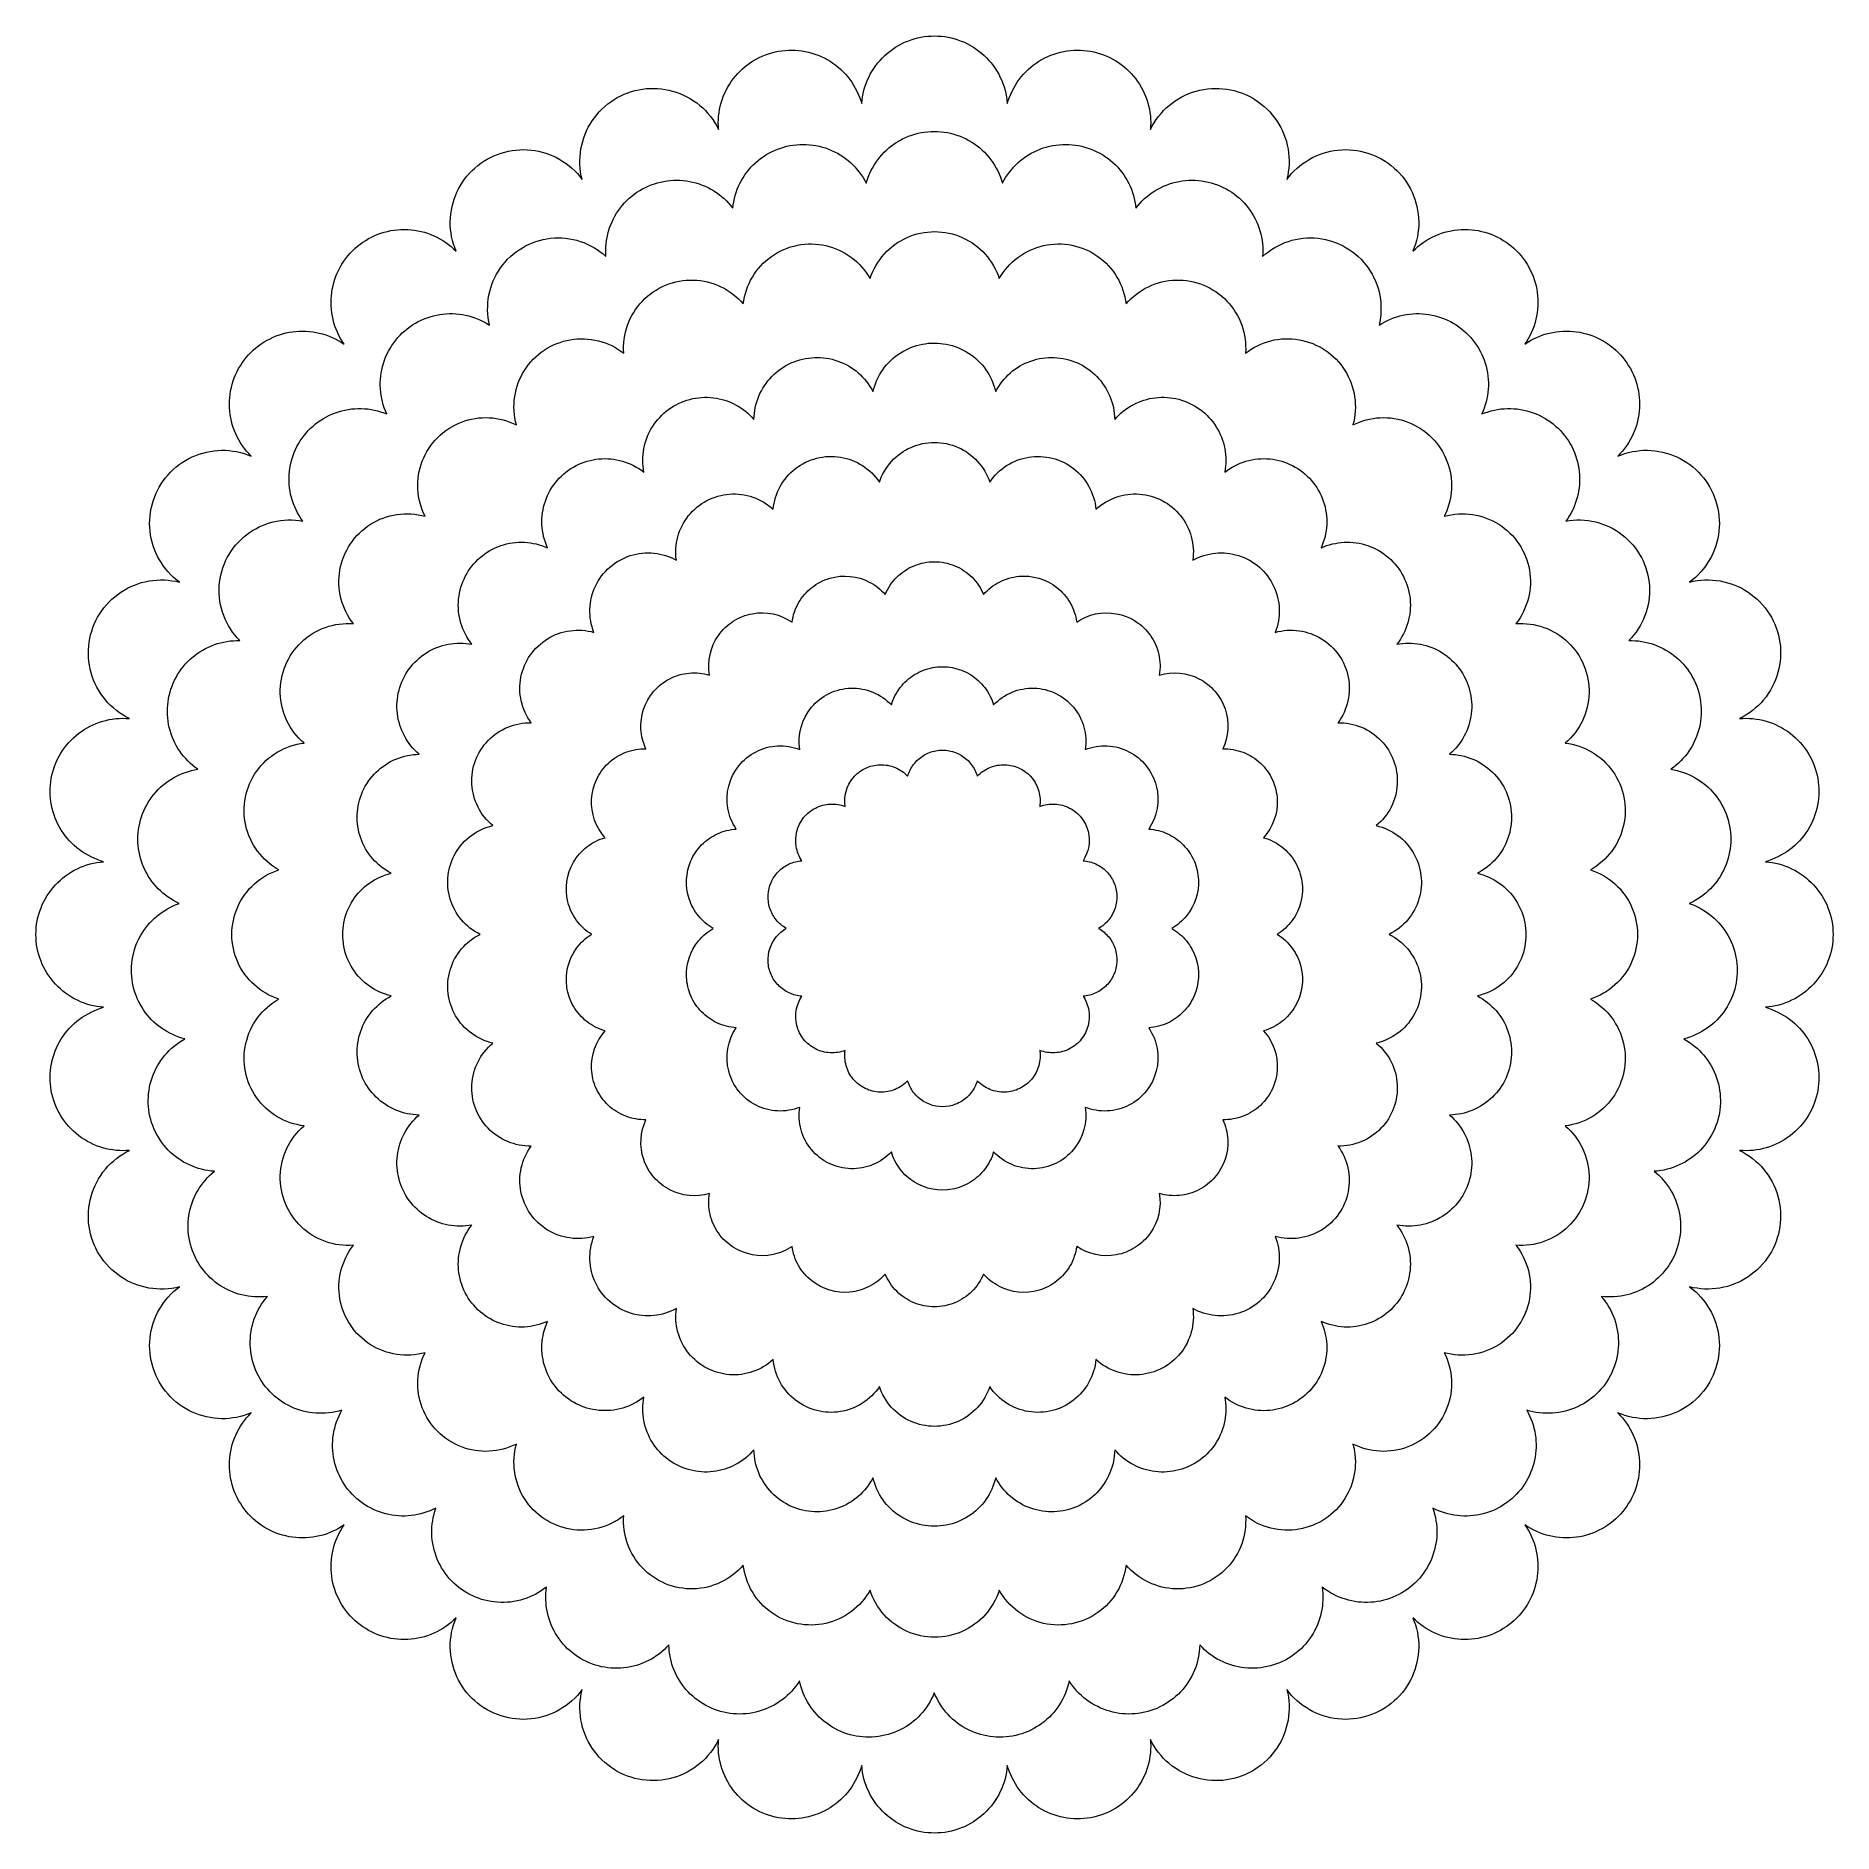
# Model space of a CAD drawing. Header units: centimetres. Extents: x -13.1 to 13.1, y -13.1 to 13.1.
import ezdxf

# ---------------------------------------------------------------- set-up
doc = ezdxf.new("R2010")
doc.units = ezdxf.units.CM
doc.header["$MEASUREMENT"] = 0
doc.layers.add('Layer 1', color=7, linetype='Continuous')

msp = doc.modelspace()

# ---------------------------------------------------------------- linework, layer by layer
at = {"layer": 'Layer 1', "lineweight": 0}
msp.add_open_spline([(1.06149, 12.11036), (1.0515, 12.24277), (1.01689, 12.37344), (0.95948, 12.49318), (0.95948, 12.49318), (0.90207, 12.61292), (0.82186, 12.72175), (0.72455, 12.81216), (0.72455, 12.81216), (0.62725, 12.90257), (0.51285, 12.97457), (0.38924, 13.02314), (0.38924, 13.02314), (0.26563, 13.07172), (0.13281, 13.09688), (0, 13.09688), (0, 13.09688), (-0.13281, 13.09688), (-0.26563, 13.07172), (-0.38924, 13.02315), (-0.38924, 13.02315), (-0.51285, 12.97458), (-0.62726, 12.90259), (-0.72456, 12.81217), (-0.72456, 12.81217), (-0.82186, 12.72176), (-0.90205, 12.61292), (-0.95945, 12.49318), (-0.95945, 12.49318), (-1.01686, 12.37343), (-1.05148, 12.24278), (-1.06148, 12.11037), (-1.06148, 12.11037), (-1.09675, 12.23663), (-1.15523, 12.3565), (-1.23347, 12.46169), (-1.23347, 12.46169), (-1.31171, 12.56688), (-1.40971, 12.65738), (-1.52074, 12.72714), (-1.52074, 12.72714), (-1.74304, 12.86765), (-2.01788, 12.92065), (-2.27565, 12.87355), (-2.27565, 12.87355), (-2.40469, 12.85033), (-2.52939, 12.80298), (-2.64133, 12.73472), (-2.64133, 12.73472), (-2.75327, 12.66645), (-2.85244, 12.57726), (-2.93217, 12.47316), (-2.93217, 12.47316), (-3.09665, 12.25949), (-3.16975, 11.98988), (-3.14759, 11.73497), (-3.14759, 11.73497), (-3.21321, 11.86859), (-3.30672, 11.98872), (-3.42075, 12.08442), (-3.42075, 12.08442), (-3.6534, 12.28082), (-3.96586, 12.36473), (-4.25509, 12.32223), (-4.25509, 12.32223), (-4.40249, 12.30115), (-4.5454, 12.24865), (-4.67141, 12.16931), (-4.67141, 12.16931), (-4.79742, 12.08997), (-4.90652, 11.98379), (-4.98928, 11.85998), (-4.98928, 11.85998), (-5.15435, 11.61545), (-5.21061, 11.29712), (-5.13546, 11.00479), (-5.13546, 11.00479), (-5.22299, 11.12335), (-5.33506, 11.22402), (-5.46275, 11.29761), (-5.46275, 11.29761), (-5.59044, 11.3712), (-5.73375, 11.41772), (-5.88035, 11.43337), (-5.88035, 11.43337), (-6.02695, 11.44902), (-6.17683, 11.43381), (-6.31725, 11.38899), (-6.31725, 11.38899), (-6.45768, 11.34416), (-6.58865, 11.26972), (-6.69903, 11.17201), (-6.69903, 11.17201), (-6.8094, 11.0743), (-6.89918, 10.95331), (-6.96073, 10.81935), (-6.96073, 10.81935), (-7.02228, 10.68539), (-7.05562, 10.53845), (-7.05772, 10.39109), (-7.05772, 10.39109), (-7.05982, 10.24373), (-7.03069, 10.09594), (-6.97364, 9.96006), (-6.97364, 9.96006), (-7.06632, 10.05354), (-7.1763, 10.13002), (-7.29645, 10.18383), (-7.29645, 10.18383), (-7.41659, 10.23764), (-7.5469, 10.26879), (-7.67841, 10.27528), (-7.67841, 10.27528), (-7.80992, 10.28177), (-7.94264, 10.2636), (-8.06755, 10.22198), (-8.06755, 10.22198), (-8.19246, 10.18035), (-8.30955, 10.11527), (-8.41085, 10.03117), (-8.41085, 10.03117), (-8.51215, 9.94707), (-8.59767, 9.84395), (-8.66157, 9.72884), (-8.66157, 9.72884), (-8.78843, 9.50176), (-8.82901, 9.22349), (-8.76594, 8.9639), (-8.76594, 8.9639), (-8.73515, 8.83591), (-8.68023, 8.71373), (-8.60542, 8.60542), (-8.60542, 8.60542), (-8.82475, 8.75795), (-9.09842, 8.82164), (-9.35615, 8.78557), (-9.35615, 8.78557), (-9.48661, 8.76775), (-9.61372, 8.72547), (-9.72884, 8.66157), (-9.72884, 8.66157), (-9.84395, 8.59767), (-9.94707, 8.51216), (-10.03117, 8.41085), (-10.03117, 8.41085), (-10.11527, 8.30955), (-10.18035, 8.19246), (-10.22198, 8.06755), (-10.22198, 8.06755), (-10.26361, 7.94264), (-10.28179, 7.80992), (-10.27529, 7.67841), (-10.27529, 7.67841), (-10.2688, 7.5469), (-10.23763, 7.4166), (-10.18381, 7.29646), (-10.18381, 7.29646), (-10.12999, 7.17632), (-10.05353, 7.06633), (-9.96007, 6.97364), (-9.96007, 6.97364), (-10.09594, 7.03072), (-10.24374, 7.05987), (-10.3911, 7.05776), (-10.3911, 7.05776), (-10.53846, 7.05565), (-10.6854, 7.02228), (-10.81936, 6.96072), (-10.81936, 6.96072), (-10.95332, 6.89916), (-11.07431, 6.8094), (-11.17203, 6.69903), (-11.17203, 6.69903), (-11.26974, 6.58866), (-11.34418, 6.45768), (-11.38901, 6.31725), (-11.38901, 6.31725), (-11.43384, 6.17682), (-11.44906, 6.02694), (-11.4334, 5.88035), (-11.4334, 5.88035), (-11.41774, 5.73376), (-11.37119, 5.59046), (-11.29759, 5.46277), (-11.29759, 5.46277), (-11.22399, 5.33508), (-11.12334, 5.22301), (-11.0048, 5.13546), (-11.0048, 5.13546), (-11.14913, 5.17194), (-11.30122, 5.17842), (-11.44798, 5.15345), (-11.44798, 5.15345), (-11.59474, 5.12847), (-11.73616, 5.07204), (-11.85997, 4.98927), (-11.85997, 4.98927), (-11.98378, 4.90651), (-12.08997, 4.79741), (-12.16931, 4.67141), (-12.16931, 4.67141), (-12.32609, 4.42461), (-12.37658, 4.10522), (-12.2922, 3.81257), (-12.2922, 3.81257), (-12.2514, 3.66935), (-12.1801, 3.53481), (-12.08439, 3.42078), (-12.08439, 3.42078), (-11.98868, 3.30675), (-11.86857, 3.21323), (-11.73497, 3.14759), (-11.73497, 3.14759), (-11.8656, 3.15854), (-11.99835, 3.14553), (-12.12421, 3.10887), (-12.12421, 3.10887), (-12.25007, 3.07221), (-12.36906, 3.0119), (-12.47315, 2.93216), (-12.47315, 2.93216), (-12.57724, 2.85242), (-12.66644, 2.75326), (-12.73472, 2.64132), (-12.73472, 2.64132), (-12.87175, 2.41798), (-12.92164, 2.14253), (-12.87091, 1.88451), (-12.87091, 1.88451), (-12.84595, 1.7558), (-12.79692, 1.63175), (-12.72715, 1.52073), (-12.72715, 1.52073), (-12.65738, 1.40971), (-12.56687, 1.31173), (-12.46168, 1.23349), (-12.46168, 1.23349), (-12.35649, 1.15526), (-12.23662, 1.09677), (-12.11037, 1.06148), (-12.11037, 1.06148), (-12.24278, 1.05149), (-12.37345, 1.01688), (-12.49319, 0.95947), (-12.49319, 0.95947), (-12.61293, 0.90206), (-12.72176, 0.82185), (-12.81217, 0.72454), (-12.81217, 0.72454), (-12.90258, 0.62723), (-12.97458, 0.51283), (-13.02315, 0.38922), (-13.02315, 0.38922), (-13.07172, 0.26563), (-13.09688, 0.13281), (-13.09688, 0), (-13.09688, 0), (-13.09688, -0.13281), (-13.07172, -0.26563), (-13.02315, -0.38924), (-13.02315, -0.38924), (-12.97458, -0.51285), (-12.90259, -0.62726), (-12.81218, -0.72456), (-12.81218, -0.72456), (-12.72177, -0.82186), (-12.61293, -0.90205), (-12.49319, -0.95946), (-12.49319, -0.95946), (-12.37344, -1.01686), (-12.24279, -1.05148), (-12.11038, -1.06149), (-12.11038, -1.06149), (-12.23664, -1.09676), (-12.35651, -1.15524), (-12.4617, -1.23348), (-12.4617, -1.23348), (-12.56689, -1.31172), (-12.65739, -1.40972), (-12.72715, -1.52075), (-12.72715, -1.52075), (-12.86766, -1.74305), (-12.92066, -2.01789), (-12.87356, -2.27566), (-12.87356, -2.27566), (-12.85034, -2.4047), (-12.80299, -2.5294), (-12.73473, -2.64134), (-12.73473, -2.64134), (-12.66646, -2.75328), (-12.57727, -2.85245), (-12.47317, -2.93218), (-12.47317, -2.93218), (-12.2595, -3.09666), (-11.98989, -3.16977), (-11.73498, -3.1476), (-11.73498, -3.1476), (-11.8686, -3.21322), (-11.98874, -3.30673), (-12.08444, -3.42076), (-12.08444, -3.42076), (-12.28084, -3.65341), (-12.36475, -3.96587), (-12.32225, -4.25511), (-12.32225, -4.25511), (-12.30117, -4.40251), (-12.24867, -4.54542), (-12.16933, -4.67143), (-12.16933, -4.67143), (-12.08999, -4.79744), (-11.98381, -4.90654), (-11.86, -4.9893), (-11.86, -4.9893), (-11.61547, -5.15437), (-11.29714, -5.21063), (-11.00481, -5.13548), (-11.00481, -5.13548), (-11.12337, -5.22301), (-11.22404, -5.33508), (-11.29763, -5.46277), (-11.29763, -5.46277), (-11.37122, -5.59046), (-11.41774, -5.73377), (-11.43339, -5.88037), (-11.43339, -5.88037), (-11.44904, -6.02697), (-11.43384, -6.17684), (-11.38901, -6.31727), (-11.38901, -6.31727), (-11.34418, -6.45769), (-11.26974, -6.58867), (-11.17203, -6.69905), (-11.17203, -6.69905), (-11.07432, -6.80942), (-10.95333, -6.8992), (-10.81937, -6.96075), (-10.81937, -6.96075), (-10.68541, -7.02231), (-10.53847, -7.05564), (-10.39111, -7.05774), (-10.39111, -7.05774), (-10.24375, -7.05983), (-10.09596, -7.03071), (-9.96008, -6.97366), (-9.96008, -6.97366), (-10.05356, -7.06634), (-10.13003, -7.17633), (-10.18384, -7.29647), (-10.18384, -7.29647), (-10.23765, -7.41661), (-10.2688, -7.54691), (-10.27529, -7.67843), (-10.27529, -7.67843), (-10.28178, -7.80994), (-10.26361, -7.94266), (-10.22198, -8.06757), (-10.22198, -8.06757), (-10.18035, -8.19247), (-10.11527, -8.30956), (-10.03117, -8.41087), (-10.03117, -8.41087), (-9.94707, -8.51217), (-9.84395, -8.59768), (-9.72884, -8.66159), (-9.72884, -8.66159), (-9.50176, -8.78845), (-9.22349, -8.82902), (-8.9639, -8.76595), (-8.9639, -8.76595), (-8.83591, -8.73516), (-8.71373, -8.68024), (-8.60542, -8.60543), (-8.60542, -8.60543), (-8.75795, -8.82476), (-8.82164, -9.09843), (-8.78557, -9.35616), (-8.78557, -9.35616), (-8.76775, -9.48662), (-8.72547, -9.61373), (-8.66157, -9.72885), (-8.66157, -9.72885), (-8.59767, -9.84396), (-8.51216, -9.94708), (-8.41085, -10.03118), (-8.41085, -10.03118), (-8.30955, -10.11528), (-8.19246, -10.18036), (-8.06755, -10.22199), (-8.06755, -10.22199), (-7.94264, -10.26362), (-7.80992, -10.2818), (-7.67841, -10.27531), (-7.67841, -10.27531), (-7.5469, -10.26881), (-7.41661, -10.23765), (-7.29646, -10.18383), (-7.29646, -10.18383), (-7.17632, -10.13002), (-7.06633, -10.05355), (-6.97364, -9.96009), (-6.97364, -9.96009), (-7.03072, -10.09596), (-7.05986, -10.24376), (-7.05775, -10.39112), (-7.05775, -10.39112), (-7.05564, -10.53848), (-7.02227, -10.68541), (-6.96071, -10.81937), (-6.96071, -10.81937), (-6.89915, -10.95333), (-6.80939, -11.07432), (-6.69902, -11.17203), (-6.69902, -11.17203), (-6.58865, -11.26974), (-6.45767, -11.34418), (-6.31724, -11.38901), (-6.31724, -11.38901), (-6.17681, -11.43384), (-6.02693, -11.44906), (-5.88034, -11.4334), (-5.88034, -11.4334), (-5.73375, -11.41774), (-5.59045, -11.37119), (-5.46276, -11.29759), (-5.46276, -11.29759), (-5.33507, -11.22399), (-5.223, -11.12334), (-5.13545, -11.0048), (-5.13545, -11.0048), (-5.17193, -11.14912), (-5.17841, -11.30122), (-5.15344, -11.44798), (-5.15344, -11.44798), (-5.12846, -11.59474), (-5.07203, -11.73616), (-4.98926, -11.85997), (-4.98926, -11.85997), (-4.9065, -11.98378), (-4.79741, -12.08997), (-4.6714, -12.16931), (-4.6714, -12.16931), (-4.4246, -12.32609), (-4.10521, -12.37658), (-3.81256, -12.29221), (-3.81256, -12.29221), (-3.66934, -12.2514), (-3.5348, -12.18011), (-3.42077, -12.08441), (-3.42077, -12.08441), (-3.30674, -11.9887), (-3.21322, -11.86859), (-3.14758, -11.73499), (-3.14758, -11.73499), (-3.15853, -11.86562), (-3.14552, -11.99836), (-3.10886, -12.12423), (-3.10886, -12.12423), (-3.0722, -12.25009), (-3.01189, -12.36908), (-2.93215, -12.47317), (-2.93215, -12.47317), (-2.85241, -12.57726), (-2.75325, -12.66646), (-2.64131, -12.73473), (-2.64131, -12.73473), (-2.41797, -12.87176), (-2.14252, -12.92165), (-1.8845, -12.87092), (-1.8845, -12.87092), (-1.75579, -12.84595), (-1.63174, -12.79693), (-1.52072, -12.72716), (-1.52072, -12.72716), (-1.4097, -12.65739), (-1.31172, -12.56688), (-1.23348, -12.46169), (-1.23348, -12.46169), (-1.15525, -12.3565), (-1.09676, -12.23663), (-1.06147, -12.11038), (-1.06147, -12.11038), (-1.05148, -12.24279), (-1.01687, -12.37346), (-0.95946, -12.4932), (-0.95946, -12.4932), (-0.90205, -12.61294), (-0.82184, -12.72177), (-0.72453, -12.81218), (-0.72453, -12.81218), (-0.62722, -12.90259), (-0.51282, -12.97459), (-0.38921, -13.02316), (-0.38921, -13.02316), (-0.2656, -13.07174), (-0.13279, -13.09689), (0.00003, -13.09689), (0.00003, -13.09689), (0.13284, -13.09689), (0.26566, -13.07173), (0.38927, -13.02316), (0.38927, -13.02316), (0.51288, -12.97459), (0.62729, -12.9026), (0.72459, -12.81218), (0.72459, -12.81218), (0.82189, -12.72177), (0.90208, -12.61294), (0.95949, -12.49319), (0.95949, -12.49319), (1.0169, -12.37344), (1.05152, -12.24279), (1.06152, -12.11038), (1.06152, -12.11038), (1.09679, -12.23663), (1.15527, -12.35651), (1.23351, -12.4617), (1.23351, -12.4617), (1.31175, -12.56689), (1.40975, -12.65739), (1.52078, -12.72715), (1.52078, -12.72715), (1.74308, -12.86766), (2.01792, -12.92066), (2.27569, -12.87357), (2.27569, -12.87357), (2.40473, -12.85035), (2.52943, -12.803), (2.64137, -12.73474), (2.64137, -12.73474), (2.75331, -12.66647), (2.85248, -12.57728), (2.93221, -12.47318), (2.93221, -12.47318), (3.09669, -12.25951), (3.16979, -11.9899), (3.14763, -11.73499), (3.14763, -11.73499), (3.21325, -11.86861), (3.30676, -11.98874), (3.42079, -12.08444), (3.42079, -12.08444), (3.65344, -12.28084), (3.9659, -12.36475), (4.25513, -12.32224), (4.25513, -12.32224), (4.40253, -12.30116), (4.54544, -12.24866), (4.67145, -12.16932), (4.67145, -12.16932), (4.79746, -12.08998), (4.90656, -11.98379), (4.98932, -11.85999), (4.98932, -11.85999), (5.15438, -11.61546), (5.21065, -11.29713), (5.13549, -11.0048), (5.13549, -11.0048), (5.22302, -11.12336), (5.33509, -11.22403), (5.46278, -11.29762), (5.46278, -11.29762), (5.59047, -11.37121), (5.73378, -11.41773), (5.88038, -11.43338), (5.88038, -11.43338), (6.02698, -11.44903), (6.17686, -11.43383), (6.31728, -11.389), (6.31728, -11.389), (6.45771, -11.34418), (6.58868, -11.26973), (6.69906, -11.17202), (6.69906, -11.17202), (6.80943, -11.07431), (6.89921, -10.95332), (6.96076, -10.81936), (6.96076, -10.81936), (7.02232, -10.6854), (7.05565, -10.53846), (7.05775, -10.3911), (7.05775, -10.3911), (7.05985, -10.24374), (7.03072, -10.09595), (6.97368, -9.96007), (6.97368, -9.96007), (7.06636, -10.05355), (7.17635, -10.13002), (7.29649, -10.18383), (7.29649, -10.18383), (7.41663, -10.23764), (7.54694, -10.26879), (7.67845, -10.27528), (7.67845, -10.27528), (7.80996, -10.28177), (7.94268, -10.2636), (8.06759, -10.22198), (8.06759, -10.22198), (8.1925, -10.18036), (8.30958, -10.11527), (8.41089, -10.03118), (8.41089, -10.03118), (8.51219, -9.94708), (8.59771, -9.84396), (8.66161, -9.72885), (8.66161, -9.72885), (8.78847, -9.50177), (8.82905, -9.2235), (8.76598, -8.96391), (8.76598, -8.96391), (8.73519, -8.83592), (8.68027, -8.71374), (8.60546, -8.60543), (8.60546, -8.60543), (8.82479, -8.75796), (9.09846, -8.82164), (9.35619, -8.78558), (9.35619, -8.78558), (9.48665, -8.76776), (9.61376, -8.72548), (9.72888, -8.66158), (9.72888, -8.66158), (9.84399, -8.59768), (9.94711, -8.51216), (10.03121, -8.41086), (10.03121, -8.41086), (10.11531, -8.30956), (10.18039, -8.19247), (10.22202, -8.06756), (10.22202, -8.06756), (10.26365, -7.94265), (10.28183, -7.80993), (10.27533, -7.67842), (10.27533, -7.67842), (10.26883, -7.54691), (10.23766, -7.41661), (10.18385, -7.29648), (10.18385, -7.29648), (10.13004, -7.17634), (10.05358, -7.06635), (9.96011, -6.97366), (9.96011, -6.97366), (10.09598, -7.03074), (10.24378, -7.05989), (10.39114, -7.05778), (10.39114, -7.05778), (10.5385, -7.05566), (10.68544, -7.0223), (10.81939, -6.96074), (10.81939, -6.96074), (10.95335, -6.89918), (11.07434, -6.80942), (11.17206, -6.69905), (11.17206, -6.69905), (11.26977, -6.58868), (11.34421, -6.4577), (11.38904, -6.31727), (11.38904, -6.31727), (11.43387, -6.17684), (11.44909, -6.02696), (11.43343, -5.88037), (11.43343, -5.88037), (11.41777, -5.73378), (11.37122, -5.59048), (11.29762, -5.46279), (11.29762, -5.46279), (11.22402, -5.3351), (11.12337, -5.22303), (11.00483, -5.13548), (11.00483, -5.13548), (11.14915, -5.17196), (11.30125, -5.17845), (11.44801, -5.15347), (11.44801, -5.15347), (11.59477, -5.12849), (11.73619, -5.07206), (11.86, -4.98929), (11.86, -4.98929), (11.98381, -4.90653), (12.09, -4.79744), (12.16934, -4.67143), (12.16934, -4.67143), (12.32612, -4.42463), (12.37661, -4.10524), (12.29224, -3.8126), (12.29224, -3.8126), (12.25144, -3.66938), (12.18014, -3.53484), (12.08443, -3.4208), (12.08443, -3.4208), (11.98873, -3.30677), (11.86861, -3.21325), (11.73501, -3.14761), (11.73501, -3.14761), (11.86564, -3.15856), (11.99839, -3.14555), (12.12425, -3.10889), (12.12425, -3.10889), (12.25011, -3.07223), (12.3691, -3.01192), (12.47319, -2.93219), (12.47319, -2.93219), (12.57728, -2.85245), (12.66648, -2.75329), (12.73476, -2.64135), (12.73476, -2.64135), (12.87179, -2.41801), (12.92168, -2.14255), (12.87095, -1.88454), (12.87095, -1.88454), (12.84599, -1.75583), (12.79696, -1.63178), (12.72719, -1.52076), (12.72719, -1.52076), (12.65742, -1.40974), (12.56691, -1.31176), (12.46171, -1.23352), (12.46171, -1.23352), (12.35652, -1.15529), (12.23665, -1.0968), (12.1104, -1.06151), (12.1104, -1.06151), (12.24282, -1.05152), (12.37348, -1.01691), (12.49322, -0.9595), (12.49322, -0.9595), (12.61296, -0.90209), (12.72178, -0.82188), (12.8122, -0.72457), (12.8122, -0.72457), (12.90261, -0.62726), (12.97461, -0.51286), (13.02318, -0.38925), (13.02318, -0.38925), (13.07176, -0.26564), (13.09691, -0.13283), (13.09691, -0.00001), (13.09691, -0.00001), (13.09691, 0.1328), (13.07175, 0.26562), (13.02318, 0.38923), (13.02318, 0.38923), (12.97461, 0.51284), (12.90262, 0.62725), (12.8122, 0.72455), (12.8122, 0.72455), (12.72179, 0.82185), (12.61295, 0.90204), (12.49321, 0.95944), (12.49321, 0.95944), (12.37346, 1.01685), (12.24281, 1.05146), (12.1104, 1.06147), (12.1104, 1.06147), (12.23666, 1.09674), (12.35653, 1.15522), (12.46172, 1.23346), (12.46172, 1.23346), (12.56691, 1.3117), (12.6574, 1.4097), (12.72717, 1.52073), (12.72717, 1.52073), (12.86768, 1.74303), (12.92068, 2.01787), (12.87359, 2.27564), (12.87359, 2.27564), (12.85037, 2.40468), (12.80302, 2.52938), (12.73475, 2.64132), (12.73475, 2.64132), (12.66648, 2.75326), (12.57729, 2.85243), (12.47319, 2.93216), (12.47319, 2.93216), (12.25952, 3.09664), (11.9899, 3.16974), (11.735, 3.14758), (11.735, 3.14758), (11.86862, 3.2132), (11.98875, 3.30671), (12.08445, 3.42074), (12.08445, 3.42074), (12.28085, 3.65339), (12.36476, 3.96585), (12.32226, 4.25508), (12.32226, 4.25508), (12.30118, 4.40248), (12.24868, 4.54539), (12.16934, 4.6714), (12.16934, 4.6714), (12.09, 4.79741), (11.98382, 4.90651), (11.86001, 4.98927), (11.86001, 4.98927), (11.61548, 5.15433), (11.29715, 5.2106), (11.00483, 5.13545), (11.00483, 5.13545), (11.12339, 5.22298), (11.22406, 5.33505), (11.29765, 5.46274), (11.29765, 5.46274), (11.37124, 5.59043), (11.41776, 5.73374), (11.43341, 5.88034), (11.43341, 5.88034), (11.44906, 6.02694), (11.43385, 6.17682), (11.38903, 6.31724), (11.38903, 6.31724), (11.3442, 6.45767), (11.26976, 6.58864), (11.17205, 6.69902), (11.17205, 6.69902), (11.07434, 6.80939), (10.95335, 6.89917), (10.81939, 6.96072), (10.81939, 6.96072), (10.68543, 7.02227), (10.53849, 7.05561), (10.39113, 7.05771), (10.39113, 7.05771), (10.24377, 7.05981), (10.09598, 7.03068), (9.9601, 6.97363), (9.9601, 6.97363), (10.05358, 7.06631), (10.13005, 7.17629), (10.18387, 7.29644), (10.18387, 7.29644), (10.23768, 7.41658), (10.26883, 7.54689), (10.27532, 7.6784), (10.27532, 7.6784), (10.28181, 7.80991), (10.26364, 7.94263), (10.22202, 8.06754), (10.22202, 8.06754), (10.1804, 8.19245), (10.11531, 8.30954), (10.03121, 8.41084), (10.03121, 8.41084), (9.94711, 8.51214), (9.844, 8.59766), (9.72888, 8.66156), (9.72888, 8.66156), (9.5018, 8.78842), (9.22353, 8.829), (8.96394, 8.76593), (8.96394, 8.76593), (8.83595, 8.73514), (8.71377, 8.68022), (8.60546, 8.60541), (8.60546, 8.60541), (8.75799, 8.82474), (8.82167, 9.09841), (8.78561, 9.35614), (8.78561, 9.35614), (8.76779, 9.4866), (8.72551, 9.61371), (8.66161, 9.72883), (8.66161, 9.72883), (8.59771, 9.84394), (8.5122, 9.94706), (8.41089, 10.03116), (8.41089, 10.03116), (8.30959, 10.11526), (8.1925, 10.18034), (8.06759, 10.22197), (8.06759, 10.22197), (7.94268, 10.2636), (7.80996, 10.28178), (7.67845, 10.27528), (7.67845, 10.27528), (7.54694, 10.26879), (7.41665, 10.23762), (7.2965, 10.1838), (7.2965, 10.1838), (7.17636, 10.12999), (7.06638, 10.05352), (6.97368, 9.96006), (6.97368, 9.96006), (7.03076, 10.09593), (7.0599, 10.24373), (7.05779, 10.39109), (7.05779, 10.39109), (7.05568, 10.53845), (7.02231, 10.68538), (6.96075, 10.81935), (6.96075, 10.81935), (6.89919, 10.95331), (6.80943, 11.0743), (6.69906, 11.17201), (6.69906, 11.17201), (6.58869, 11.26972), (6.45771, 11.34416), (6.31728, 11.38899), (6.31728, 11.38899), (6.17685, 11.43382), (6.02697, 11.44904), (5.88038, 11.43338), (5.88038, 11.43338), (5.73379, 11.41772), (5.59049, 11.37117), (5.4628, 11.29757), (5.4628, 11.29757), (5.33511, 11.22397), (5.22304, 11.12332), (5.13549, 11.00478), (5.13549, 11.00478), (5.17197, 11.1491), (5.17845, 11.3012), (5.15348, 11.44796), (5.15348, 11.44796), (5.1285, 11.59472), (5.07207, 11.73614), (4.9893, 11.85995), (4.9893, 11.85995), (4.90654, 11.98376), (4.79745, 12.08995), (4.67144, 12.16929), (4.67144, 12.16929), (4.42464, 12.32607), (4.10525, 12.37656), (3.8126, 12.29218), (3.8126, 12.29218), (3.66938, 12.25138), (3.53484, 12.18008), (3.42081, 12.08437), (3.42081, 12.08437), (3.30678, 11.98866), (3.21326, 11.86855), (3.14762, 11.73495), (3.14762, 11.73495), (3.15857, 11.86558), (3.14556, 11.99833), (3.1089, 12.12419), (3.1089, 12.12419), (3.07224, 12.25005), (3.01193, 12.36904), (2.93219, 12.47313), (2.93219, 12.47313), (2.85245, 12.57722), (2.75329, 12.66642), (2.64135, 12.7347), (2.64135, 12.7347), (2.41801, 12.87173), (2.14256, 12.92162), (1.88454, 12.87089), (1.88454, 12.87089), (1.75583, 12.84593), (1.63178, 12.7969), (1.52076, 12.72713), (1.52076, 12.72713), (1.40974, 12.65736), (1.31176, 12.56685), (1.23352, 12.46166), (1.23352, 12.46166), (1.15529, 12.35647), (1.0968, 12.2366), (1.06151, 12.11035), (1.06151, 12.11035), (1.06151, 12.11035), (1.06149, 12.11036), (1.06149, 12.11036)], degree=3, knots=[0, 0, 0, 0, 0.00413223, 0.00413223, 0.00413223, 0.00413223, 0.00826446, 0.00826446, 0.00826446, 0.00826446, 0.01239669, 0.01239669, 0.01239669, 0.01239669, 0.01652893, 0.01652893, 0.01652893, 0.01652893, 0.02066116, 0.02066116, 0.02066116, 0.02066116, 0.02479339, 0.02479339, 0.02479339, 0.02479339, 0.02892562, 0.02892562, 0.02892562, 0.02892562, 0.03305785, 0.03305785, 0.03305785, 0.03305785, 0.03719008, 0.03719008, 0.03719008, 0.03719008, 0.04132231, 0.04132231, 0.04132231, 0.04132231, 0.04545455, 0.04545455, 0.04545455, 0.04545455, 0.04958678, 0.04958678, 0.04958678, 0.04958678, 0.05371901, 0.05371901, 0.05371901, 0.05371901, 0.05785124, 0.05785124, 0.05785124, 0.05785124, 0.06198347, 0.06198347, 0.06198347, 0.06198347, 0.0661157, 0.0661157, 0.0661157, 0.0661157, 0.07024793, 0.07024793, 0.07024793, 0.07024793, 0.07438017, 0.07438017, 0.07438017, 0.07438017, 0.0785124, 0.0785124, 0.0785124, 0.0785124, 0.08264463, 0.08264463, 0.08264463, 0.08264463, 0.08677686, 0.08677686, 0.08677686, 0.08677686, 0.09090909, 0.09090909, 0.09090909, 0.09090909, 0.09504132, 0.09504132, 0.09504132, 0.09504132, 0.09917355, 0.09917355, 0.09917355, 0.09917355, 0.10330579, 0.10330579, 0.10330579, 0.10330579, 0.10743802, 0.10743802, 0.10743802, 0.10743802, 0.11157025, 0.11157025, 0.11157025, 0.11157025, 0.11570248, 0.11570248, 0.11570248, 0.11570248, 0.11983471, 0.11983471, 0.11983471, 0.11983471, 0.12396694, 0.12396694, 0.12396694, 0.12396694, 0.12809917, 0.12809917, 0.12809917, 0.12809917, 0.1322314, 0.1322314, 0.1322314, 0.1322314, 0.13636364, 0.13636364, 0.13636364, 0.13636364, 0.14049587, 0.14049587, 0.14049587, 0.14049587, 0.1446281, 0.1446281, 0.1446281, 0.1446281, 0.14876033, 0.14876033, 0.14876033, 0.14876033, 0.15289256, 0.15289256, 0.15289256, 0.15289256, 0.15702479, 0.15702479, 0.15702479, 0.15702479, 0.16115702, 0.16115702, 0.16115702, 0.16115702, 0.16528926, 0.16528926, 0.16528926, 0.16528926, 0.16942149, 0.16942149, 0.16942149, 0.16942149, 0.17355372, 0.17355372, 0.17355372, 0.17355372, 0.17768595, 0.17768595, 0.17768595, 0.17768595, 0.18181818, 0.18181818, 0.18181818, 0.18181818, 0.18595041, 0.18595041, 0.18595041, 0.18595041, 0.19008264, 0.19008264, 0.19008264, 0.19008264, 0.19421488, 0.19421488, 0.19421488, 0.19421488, 0.19834711, 0.19834711, 0.19834711, 0.19834711, 0.20247934, 0.20247934, 0.20247934, 0.20247934, 0.20661157, 0.20661157, 0.20661157, 0.20661157, 0.2107438, 0.2107438, 0.2107438, 0.2107438, 0.21487603, 0.21487603, 0.21487603, 0.21487603, 0.21900826, 0.21900826, 0.21900826, 0.21900826, 0.2231405, 0.2231405, 0.2231405, 0.2231405, 0.22727273, 0.22727273, 0.22727273, 0.22727273, 0.23140496, 0.23140496, 0.23140496, 0.23140496, 0.23553719, 0.23553719, 0.23553719, 0.23553719, 0.23966942, 0.23966942, 0.23966942, 0.23966942, 0.24380165, 0.24380165, 0.24380165, 0.24380165, 0.24793388, 0.24793388, 0.24793388, 0.24793388, 0.25206612, 0.25206612, 0.25206612, 0.25206612, 0.25619835, 0.25619835, 0.25619835, 0.25619835, 0.26033058, 0.26033058, 0.26033058, 0.26033058, 0.26446281, 0.26446281, 0.26446281, 0.26446281, 0.26859504, 0.26859504, 0.26859504, 0.26859504, 0.27272727, 0.27272727, 0.27272727, 0.27272727, 0.2768595, 0.2768595, 0.2768595, 0.2768595, 0.28099174, 0.28099174, 0.28099174, 0.28099174, 0.28512397, 0.28512397, 0.28512397, 0.28512397, 0.2892562, 0.2892562, 0.2892562, 0.2892562, 0.29338843, 0.29338843, 0.29338843, 0.29338843, 0.29752066, 0.29752066, 0.29752066, 0.29752066, 0.30165289, 0.30165289, 0.30165289, 0.30165289, 0.30578512, 0.30578512, 0.30578512, 0.30578512, 0.30991736, 0.30991736, 0.30991736, 0.30991736, 0.31404959, 0.31404959, 0.31404959, 0.31404959, 0.31818182, 0.31818182, 0.31818182, 0.31818182, 0.32231405, 0.32231405, 0.32231405, 0.32231405, 0.32644628, 0.32644628, 0.32644628, 0.32644628, 0.33057851, 0.33057851, 0.33057851, 0.33057851, 0.33471074, 0.33471074, 0.33471074, 0.33471074, 0.33884298, 0.33884298, 0.33884298, 0.33884298, 0.34297521, 0.34297521, 0.34297521, 0.34297521, 0.34710744, 0.34710744, 0.34710744, 0.34710744, 0.35123967, 0.35123967, 0.35123967, 0.35123967, 0.3553719, 0.3553719, 0.3553719, 0.3553719, 0.35950413, 0.35950413, 0.35950413, 0.35950413, 0.36363636, 0.36363636, 0.36363636, 0.36363636, 0.3677686, 0.3677686, 0.3677686, 0.3677686, 0.37190083, 0.37190083, 0.37190083, 0.37190083, 0.37603306, 0.37603306, 0.37603306, 0.37603306, 0.38016529, 0.38016529, 0.38016529, 0.38016529, 0.38429752, 0.38429752, 0.38429752, 0.38429752, 0.38842975, 0.38842975, 0.38842975, 0.38842975, 0.39256198, 0.39256198, 0.39256198, 0.39256198, 0.39669421, 0.39669421, 0.39669421, 0.39669421, 0.40082645, 0.40082645, 0.40082645, 0.40082645, 0.40495868, 0.40495868, 0.40495868, 0.40495868, 0.40909091, 0.40909091, 0.40909091, 0.40909091, 0.41322314, 0.41322314, 0.41322314, 0.41322314, 0.41735537, 0.41735537, 0.41735537, 0.41735537, 0.4214876, 0.4214876, 0.4214876, 0.4214876, 0.42561983, 0.42561983, 0.42561983, 0.42561983, 0.42975207, 0.42975207, 0.42975207, 0.42975207, 0.4338843, 0.4338843, 0.4338843, 0.4338843, 0.43801653, 0.43801653, 0.43801653, 0.43801653, 0.44214876, 0.44214876, 0.44214876, 0.44214876, 0.44628099, 0.44628099, 0.44628099, 0.44628099, 0.45041322, 0.45041322, 0.45041322, 0.45041322, 0.45454545, 0.45454545, 0.45454545, 0.45454545, 0.45867769, 0.45867769, 0.45867769, 0.45867769, 0.46280992, 0.46280992, 0.46280992, 0.46280992, 0.46694215, 0.46694215, 0.46694215, 0.46694215, 0.47107438, 0.47107438, 0.47107438, 0.47107438, 0.47520661, 0.47520661, 0.47520661, 0.47520661, 0.47933884, 0.47933884, 0.47933884, 0.47933884, 0.48347107, 0.48347107, 0.48347107, 0.48347107, 0.48760331, 0.48760331, 0.48760331, 0.48760331, 0.49173554, 0.49173554, 0.49173554, 0.49173554, 0.49586777, 0.49586777, 0.49586777, 0.49586777, 0.5, 0.5, 0.5, 0.5, 0.50413223, 0.50413223, 0.50413223, 0.50413223, 0.50826446, 0.50826446, 0.50826446, 0.50826446, 0.51239669, 0.51239669, 0.51239669, 0.51239669, 0.51652893, 0.51652893, 0.51652893, 0.51652893, 0.52066116, 0.52066116, 0.52066116, 0.52066116, 0.52479339, 0.52479339, 0.52479339, 0.52479339, 0.52892562, 0.52892562, 0.52892562, 0.52892562, 0.53305785, 0.53305785, 0.53305785, 0.53305785, 0.53719008, 0.53719008, 0.53719008, 0.53719008, 0.54132231, 0.54132231, 0.54132231, 0.54132231, 0.54545455, 0.54545455, 0.54545455, 0.54545455, 0.54958678, 0.54958678, 0.54958678, 0.54958678, 0.55371901, 0.55371901, 0.55371901, 0.55371901, 0.55785124, 0.55785124, 0.55785124, 0.55785124, 0.56198347, 0.56198347, 0.56198347, 0.56198347, 0.5661157, 0.5661157, 0.5661157, 0.5661157, 0.57024793, 0.57024793, 0.57024793, 0.57024793, 0.57438017, 0.57438017, 0.57438017, 0.57438017, 0.5785124, 0.5785124, 0.5785124, 0.5785124, 0.58264463, 0.58264463, 0.58264463, 0.58264463, 0.58677686, 0.58677686, 0.58677686, 0.58677686, 0.59090909, 0.59090909, 0.59090909, 0.59090909, 0.59504132, 0.59504132, 0.59504132, 0.59504132, 0.59917355, 0.59917355, 0.59917355, 0.59917355, 0.60330579, 0.60330579, 0.60330579, 0.60330579, 0.60743802, 0.60743802, 0.60743802, 0.60743802, 0.61157025, 0.61157025, 0.61157025, 0.61157025, 0.61570248, 0.61570248, 0.61570248, 0.61570248, 0.61983471, 0.61983471, 0.61983471, 0.61983471, 0.62396694, 0.62396694, 0.62396694, 0.62396694, 0.62809917, 0.62809917, 0.62809917, 0.62809917, 0.6322314, 0.6322314, 0.6322314, 0.6322314, 0.63636364, 0.63636364, 0.63636364, 0.63636364, 0.64049587, 0.64049587, 0.64049587, 0.64049587, 0.6446281, 0.6446281, 0.6446281, 0.6446281, 0.64876033, 0.64876033, 0.64876033, 0.64876033, 0.65289256, 0.65289256, 0.65289256, 0.65289256, 0.65702479, 0.65702479, 0.65702479, 0.65702479, 0.66115702, 0.66115702, 0.66115702, 0.66115702, 0.66528926, 0.66528926, 0.66528926, 0.66528926, 0.66942149, 0.66942149, 0.66942149, 0.66942149, 0.67355372, 0.67355372, 0.67355372, 0.67355372, 0.67768595, 0.67768595, 0.67768595, 0.67768595, 0.68181818, 0.68181818, 0.68181818, 0.68181818, 0.68595041, 0.68595041, 0.68595041, 0.68595041, 0.69008264, 0.69008264, 0.69008264, 0.69008264, 0.69421488, 0.69421488, 0.69421488, 0.69421488, 0.69834711, 0.69834711, 0.69834711, 0.69834711, 0.70247934, 0.70247934, 0.70247934, 0.70247934, 0.70661157, 0.70661157, 0.70661157, 0.70661157, 0.7107438, 0.7107438, 0.7107438, 0.7107438, 0.71487603, 0.71487603, 0.71487603, 0.71487603, 0.71900826, 0.71900826, 0.71900826, 0.71900826, 0.7231405, 0.7231405, 0.7231405, 0.7231405, 0.72727273, 0.72727273, 0.72727273, 0.72727273, 0.73140496, 0.73140496, 0.73140496, 0.73140496, 0.73553719, 0.73553719, 0.73553719, 0.73553719, 0.73966942, 0.73966942, 0.73966942, 0.73966942, 0.74380165, 0.74380165, 0.74380165, 0.74380165, 0.74793388, 0.74793388, 0.74793388, 0.74793388, 0.75206612, 0.75206612, 0.75206612, 0.75206612, 0.75619835, 0.75619835, 0.75619835, 0.75619835, 0.76033058, 0.76033058, 0.76033058, 0.76033058, 0.76446281, 0.76446281, 0.76446281, 0.76446281, 0.76859504, 0.76859504, 0.76859504, 0.76859504, 0.77272727, 0.77272727, 0.77272727, 0.77272727, 0.7768595, 0.7768595, 0.7768595, 0.7768595, 0.78099174, 0.78099174, 0.78099174, 0.78099174, 0.78512397, 0.78512397, 0.78512397, 0.78512397, 0.7892562, 0.7892562, 0.7892562, 0.7892562, 0.79338843, 0.79338843, 0.79338843, 0.79338843, 0.79752066, 0.79752066, 0.79752066, 0.79752066, 0.80165289, 0.80165289, 0.80165289, 0.80165289, 0.80578512, 0.80578512, 0.80578512, 0.80578512, 0.80991736, 0.80991736, 0.80991736, 0.80991736, 0.81404959, 0.81404959, 0.81404959, 0.81404959, 0.81818182, 0.81818182, 0.81818182, 0.81818182, 0.82231405, 0.82231405, 0.82231405, 0.82231405, 0.82644628, 0.82644628, 0.82644628, 0.82644628, 0.83057851, 0.83057851, 0.83057851, 0.83057851, 0.83471074, 0.83471074, 0.83471074, 0.83471074, 0.83884298, 0.83884298, 0.83884298, 0.83884298, 0.84297521, 0.84297521, 0.84297521, 0.84297521, 0.84710744, 0.84710744, 0.84710744, 0.84710744, 0.85123967, 0.85123967, 0.85123967, 0.85123967, 0.8553719, 0.8553719, 0.8553719, 0.8553719, 0.85950413, 0.85950413, 0.85950413, 0.85950413, 0.86363636, 0.86363636, 0.86363636, 0.86363636, 0.8677686, 0.8677686, 0.8677686, 0.8677686, 0.87190083, 0.87190083, 0.87190083, 0.87190083, 0.87603306, 0.87603306, 0.87603306, 0.87603306, 0.88016529, 0.88016529, 0.88016529, 0.88016529, 0.88429752, 0.88429752, 0.88429752, 0.88429752, 0.88842975, 0.88842975, 0.88842975, 0.88842975, 0.89256198, 0.89256198, 0.89256198, 0.89256198, 0.89669421, 0.89669421, 0.89669421, 0.89669421, 0.90082645, 0.90082645, 0.90082645, 0.90082645, 0.90495868, 0.90495868, 0.90495868, 0.90495868, 0.90909091, 0.90909091, 0.90909091, 0.90909091, 0.91322314, 0.91322314, 0.91322314, 0.91322314, 0.91735537, 0.91735537, 0.91735537, 0.91735537, 0.9214876, 0.9214876, 0.9214876, 0.9214876, 0.92561983, 0.92561983, 0.92561983, 0.92561983, 0.92975207, 0.92975207, 0.92975207, 0.92975207, 0.9338843, 0.9338843, 0.9338843, 0.9338843, 0.93801653, 0.93801653, 0.93801653, 0.93801653, 0.94214876, 0.94214876, 0.94214876, 0.94214876, 0.94628099, 0.94628099, 0.94628099, 0.94628099, 0.95041322, 0.95041322, 0.95041322, 0.95041322, 0.95454545, 0.95454545, 0.95454545, 0.95454545, 0.95867769, 0.95867769, 0.95867769, 0.95867769, 0.96280992, 0.96280992, 0.96280992, 0.96280992, 0.96694215, 0.96694215, 0.96694215, 0.96694215, 0.97107438, 0.97107438, 0.97107438, 0.97107438, 0.97520661, 0.97520661, 0.97520661, 0.97520661, 0.97933884, 0.97933884, 0.97933884, 0.97933884, 0.98347107, 0.98347107, 0.98347107, 0.98347107, 0.98760331, 0.98760331, 0.98760331, 0.98760331, 0.99173554, 0.99173554, 0.99173554, 0.99173554, 1, 1, 1, 1], dxfattribs=at)
at = {"layer": 'Layer 1', "color": 216, "lineweight": 0}
msp.add_open_spline([(2.93526, 10.58582), (2.92282, 10.71163), (2.88735, 10.83525), (2.83072, 10.94828), (2.83072, 10.94828), (2.77409, 11.06131), (2.6963, 11.16375), (2.60269, 11.24876), (2.60269, 11.24876), (2.50909, 11.33378), (2.39967, 11.40138), (2.28175, 11.447), (2.28175, 11.447), (2.16383, 11.49263), (2.03741, 11.51628), (1.91097, 11.51638), (1.91097, 11.51638), (1.78453, 11.51649), (1.65807, 11.49303), (1.54007, 11.4476), (1.54007, 11.4476), (1.42206, 11.40217), (1.31251, 11.33478), (1.21885, 11.24986), (1.21885, 11.24986), (1.12519, 11.16495), (1.04741, 11.06252), (0.99031, 10.94974), (0.99031, 10.94974), (0.9561, 11.07269), (0.89916, 11.18942), (0.82288, 11.29174), (0.82288, 11.29174), (0.7466, 11.39406), (0.65097, 11.48196), (0.54265, 11.54951), (0.54265, 11.54951), (0.32616, 11.68534), (0.05816, 11.73578), (-0.19286, 11.68786), (-0.19286, 11.68786), (-0.3183, 11.66426), (-0.43931, 11.61707), (-0.54761, 11.54952), (-0.54761, 11.54952), (-0.65592, 11.48196), (-0.75153, 11.39405), (-0.82781, 11.29173), (-0.82781, 11.29173), (-0.90409, 11.18941), (-0.96104, 11.07269), (-0.99526, 10.94975), (-0.99526, 10.94975), (-1.05235, 11.06254), (-1.13012, 11.16498), (-1.22378, 11.24989), (-1.22378, 11.24989), (-1.31745, 11.3348), (-1.42701, 11.40218), (-1.54502, 11.4476), (-1.54502, 11.4476), (-1.66303, 11.49302), (-1.78949, 11.51649), (-1.91592, 11.51639), (-1.91592, 11.51639), (-2.04236, 11.51631), (-2.16878, 11.49264), (-2.2867, 11.44701), (-2.2867, 11.44701), (-2.40462, 11.40139), (-2.51404, 11.3338), (-2.60764, 11.24878), (-2.60764, 11.24878), (-2.70124, 11.16376), (-2.77901, 11.06131), (-2.83564, 10.94828), (-2.83564, 10.94828), (-2.89227, 10.83525), (-2.92774, 10.71163), (-2.94021, 10.58583), (-2.94021, 10.58583), (-3.01654, 10.68622), (-3.11124, 10.77275), (-3.21838, 10.83929), (-3.21838, 10.83929), (-3.43276, 10.97314), (-3.69726, 11.02311), (-3.94532, 10.97744), (-3.94532, 10.97744), (-4.06942, 10.95491), (-4.18933, 10.90931), (-4.29706, 10.8437), (-4.29706, 10.8437), (-4.40478, 10.77809), (-4.50031, 10.69245), (-4.57728, 10.59252), (-4.57728, 10.59252), (-4.73628, 10.38709), (-4.8076, 10.12825), (-4.78804, 9.88321), (-4.78804, 9.88321), (-4.89587, 9.98134), (-5.02451, 10.05689), (-5.16305, 10.10238), (-5.16305, 10.10238), (-5.30158, 10.14786), (-5.45, 10.16328), (-5.59501, 10.14747), (-5.59501, 10.14747), (-5.74001, 10.13166), (-5.8816, 10.08462), (-6.00718, 10.01048), (-6.00718, 10.01048), (-6.13277, 9.93634), (-6.24236, 9.8351), (-6.32623, 9.71577), (-6.32623, 9.71577), (-6.49428, 9.47904), (-6.55417, 9.16746), (-6.48464, 8.88154), (-6.48464, 8.88154), (-6.69814, 9.02156), (-6.9625, 9.07728), (-7.21111, 9.03668), (-7.21111, 9.03668), (-7.33618, 9.01667), (-7.45751, 8.97335), (-7.56694, 8.9096), (-7.56694, 8.9096), (-7.67637, 8.84585), (-7.77391, 8.76168), (-7.85299, 8.66275), (-7.85299, 8.66275), (-8.01683, 8.45848), (-8.09269, 8.19958), (-8.07632, 7.95428), (-8.07632, 7.95428), (-8.06821, 7.82791), (-8.03642, 7.70307), (-7.98359, 7.58799), (-7.98359, 7.58799), (-8.10143, 7.63661), (-8.22833, 7.66354), (-8.35577, 7.66641), (-8.35577, 7.66641), (-8.48322, 7.66927), (-8.61121, 7.64808), (-8.73101, 7.6044), (-8.73101, 7.6044), (-8.85081, 7.56073), (-8.9624, 7.49458), (-9.05818, 7.41043), (-9.05818, 7.41043), (-9.15396, 7.32628), (-9.23393, 7.22413), (-9.29263, 7.11095), (-9.29263, 7.11095), (-9.40835, 6.88931), (-9.44127, 6.61913), (-9.37249, 6.36764), (-9.37249, 6.36764), (-9.33911, 6.24461), (-9.28252, 6.12788), (-9.20705, 6.02515), (-9.20705, 6.02515), (-9.35001, 6.05149), (-9.49868, 6.04785), (-9.63997, 6.01363), (-9.63997, 6.01363), (-9.78126, 5.97941), (-9.91515, 5.91461), (-10.02984, 5.82519), (-10.02984, 5.82519), (-10.14453, 5.73577), (-10.24001, 5.62174), (-10.30782, 5.49312), (-10.30782, 5.49312), (-10.37563, 5.3645), (-10.41577, 5.22129), (-10.42473, 5.07614), (-10.42473, 5.07614), (-10.43369, 4.93099), (-10.41145, 4.78391), (-10.35984, 4.64801), (-10.35984, 4.64801), (-10.30823, 4.51211), (-10.22724, 4.38738), (-10.12475, 4.2843), (-10.12475, 4.2843), (-10.25028, 4.28721), (-10.37643, 4.26732), (-10.4948, 4.22542), (-10.4948, 4.22542), (-10.61317, 4.18352), (-10.72376, 4.11961), (-10.81928, 4.03806), (-10.81928, 4.03806), (-10.9148, 3.95651), (-10.99524, 3.85732), (-11.05528, 3.74701), (-11.05528, 3.74701), (-11.17451, 3.52932), (-11.21211, 3.26429), (-11.15266, 3.01658), (-11.15266, 3.01658), (-11.12363, 2.89439), (-11.07201, 2.77756), (-11.00114, 2.6739), (-11.00114, 2.6739), (-10.93027, 2.57024), (-10.84015, 2.47976), (-10.73708, 2.40805), (-10.73708, 2.40805), (-10.86122, 2.38872), (-10.98194, 2.34681), (-11.09109, 2.2846), (-11.09109, 2.2846), (-11.20024, 2.22238), (-11.29783, 2.13987), (-11.37744, 2.04263), (-11.37744, 2.04263), (-11.45705, 1.9454), (-11.51868, 1.83345), (-11.55822, 1.71419), (-11.55822, 1.71419), (-11.59777, 1.59492), (-11.61523, 1.46833), (-11.60946, 1.34281), (-11.60946, 1.34281), (-11.60369, 1.21729), (-11.57469, 1.09283), (-11.52438, 0.97768), (-11.52438, 0.97768), (-11.47407, 0.86253), (-11.40246, 0.75668), (-11.31423, 0.66723), (-11.31423, 0.66723), (-11.226, 0.57778), (-11.12115, 0.50475), (-11.0069, 0.45251), (-11.0069, 0.45251), (-11.12601, 0.41174), (-11.23778, 0.34923), (-11.33454, 0.26869), (-11.33454, 0.26869), (-11.4313, 0.18815), (-11.51306, 0.08957), (-11.57444, -0.02038), (-11.57444, -0.02038), (-11.69663, -0.23786), (-11.73663, -0.50336), (-11.67937, -0.75163), (-11.67937, -0.75163), (-11.65136, -0.87439), (-11.60058, -0.99195), (-11.53042, -1.09651), (-11.53042, -1.09651), (-11.46026, -1.20107), (-11.3707, -1.29263), (-11.26768, -1.36499), (-11.26768, -1.36499), (-11.16466, -1.43735), (-11.04817, -1.49052), (-10.92613, -1.52145), (-10.92613, -1.52145), (-11.03667, -1.58249), (-11.13614, -1.66378), (-11.21757, -1.76029), (-11.21757, -1.76029), (-11.299, -1.85681), (-11.36239, -1.96855), (-11.40359, -2.08795), (-11.40359, -2.08795), (-11.44479, -2.20735), (-11.4638, -2.33439), (-11.45932, -2.46061), (-11.45932, -2.46061), (-11.45484, -2.58682), (-11.42687, -2.7122), (-11.37728, -2.82836), (-11.37728, -2.82836), (-11.32769, -2.94451), (-11.2565, -3.05144), (-11.16846, -3.142), (-11.16846, -3.142), (-11.08042, -3.23256), (-10.97553, -3.30675), (-10.8608, -3.35951), (-10.8608, -3.35951), (-10.74607, -3.41226), (-10.62149, -3.44357), (-10.49549, -3.45186), (-10.49549, -3.45186), (-10.59406, -3.53159), (-10.67808, -3.62948), (-10.74149, -3.73927), (-10.74149, -3.73927), (-10.86797, -3.95699), (-10.91077, -4.22435), (-10.85544, -4.47422), (-10.85544, -4.47422), (-10.82832, -4.59809), (-10.77805, -4.71689), (-10.70802, -4.82261), (-10.70802, -4.82261), (-10.638, -4.92833), (-10.54822, -5.02097), (-10.44475, -5.09428), (-10.44475, -5.09428), (-10.23448, -5.24413), (-9.97145, -5.30688), (-9.72358, -5.2761), (-9.72358, -5.2761), (-9.8063, -5.37225), (-9.87143, -5.48365), (-9.91414, -5.60308), (-9.91414, -5.60308), (-9.95685, -5.72251), (-9.97712, -5.84997), (-9.97373, -5.97679), (-9.97373, -5.97679), (-9.97033, -6.10361), (-9.94326, -6.22979), (-9.89431, -6.34682), (-9.89431, -6.34682), (-9.84536, -6.46385), (-9.77453, -6.57172), (-9.6866, -6.66317), (-9.6866, -6.66317), (-9.59868, -6.75461), (-9.49366, -6.82962), (-9.37865, -6.88315), (-9.37865, -6.88315), (-9.15544, -6.98788), (-8.88632, -7.01058), (-8.63625, -6.93216), (-8.63625, -6.93216), (-8.76187, -7.14941), (-8.80524, -7.41517), (-8.75068, -7.66404), (-8.75068, -7.66404), (-8.724, -7.78747), (-8.67438, -7.90595), (-8.60512, -8.01153), (-8.60512, -8.01153), (-8.53586, -8.11711), (-8.44694, -8.20981), (-8.34434, -8.28341), (-8.34434, -8.28341), (-8.13544, -8.43394), (-7.87403, -8.49872), (-7.62743, -8.46984), (-7.62743, -8.46984), (-7.50199, -8.45548), (-7.37924, -8.41769), (-7.26721, -8.35948), (-7.26721, -8.35948), (-7.3097, -8.47908), (-7.33025, -8.60658), (-7.32695, -8.73347), (-7.32695, -8.73347), (-7.32365, -8.86036), (-7.2965, -8.98663), (-7.24748, -9.10374), (-7.24748, -9.10374), (-7.19846, -9.22085), (-7.12756, -9.3288), (-7.03954, -9.42028), (-7.03954, -9.42028), (-6.95153, -9.51176), (-6.84639, -9.58677), (-6.73126, -9.64025), (-6.73126, -9.64025), (-6.50807, -9.74462), (-6.23858, -9.76793), (-5.98832, -9.6886), (-5.98832, -9.6886), (-5.86726, -9.65044), (-5.75338, -9.58955), (-5.65409, -9.51049), (-5.65409, -9.51049), (-5.67266, -9.63451), (-5.66874, -9.76199), (-5.64207, -9.88452), (-5.64207, -9.88452), (-5.6154, -10.00706), (-5.56598, -10.12465), (-5.49721, -10.22955), (-5.49721, -10.22955), (-5.42844, -10.33445), (-5.34032, -10.42665), (-5.23863, -10.50006), (-5.23863, -10.50006), (-5.03118, -10.65048), (-4.77213, -10.71574), (-4.52736, -10.68918), (-4.52736, -10.68918), (-4.40263, -10.67598), (-4.28033, -10.63975), (-4.1686, -10.5828), (-4.1686, -10.5828), (-4.05687, -10.52585), (-3.95572, -10.44817), (-3.87148, -10.35528), (-3.87148, -10.35528), (-3.86843, -10.48086), (-3.84254, -10.60598), (-3.79503, -10.72227), (-3.79503, -10.72227), (-3.74752, -10.83856), (-3.67838, -10.94602), (-3.59232, -11.03757), (-3.59232, -11.03757), (-3.50626, -11.12912), (-3.40328, -11.20476), (-3.29018, -11.25946), (-3.29018, -11.25946), (-3.06961, -11.36684), (-2.80347, -11.39382), (-2.55561, -11.32162), (-2.55561, -11.32162), (-2.43491, -11.28671), (-2.32066, -11.22948), (-2.22051, -11.15364), (-2.22051, -11.15364), (-2.12036, -11.0778), (-2.03432, -10.98336), (-1.96767, -10.87688), (-1.96767, -10.87688), (-1.94221, -10.99973), (-1.89443, -11.11805), (-1.827, -11.22385), (-1.827, -11.22385), (-1.75957, -11.32965), (-1.67248, -11.42294), (-1.57161, -11.4976), (-1.57161, -11.4976), (-1.3652, -11.65103), (-1.10677, -11.71891), (-0.86232, -11.69525), (-0.86232, -11.69525), (-0.73739, -11.6835), (-0.61463, -11.64865), (-0.50215, -11.59303), (-0.50215, -11.59303), (-0.38966, -11.5374), (-0.28745, -11.46099), (-0.20235, -11.3688), (-0.20235, -11.3688), (-0.11725, -11.27661), (-0.04927, -11.16862), (-0.00245, -11.05223), (-0.00245, -11.05223), (0.04435, -11.16864), (0.11233, -11.27663), (0.19743, -11.36882), (0.19743, -11.36882), (0.28253, -11.46101), (0.38476, -11.5374), (0.49725, -11.59303), (0.49725, -11.59303), (0.71713, -11.70249), (0.98273, -11.73153), (1.23033, -11.66199), (1.23033, -11.66199), (1.35121, -11.62831), (1.46586, -11.57228), (1.56672, -11.49762), (1.56672, -11.49762), (1.66758, -11.42296), (1.75465, -11.32966), (1.82208, -11.22386), (1.82208, -11.22386), (1.88951, -11.11805), (1.9373, -10.99974), (1.96277, -10.8769), (1.96277, -10.8769), (2.0294, -10.98339), (2.11544, -11.07785), (2.21559, -11.15368), (2.21559, -11.15368), (2.4211, -11.30986), (2.67938, -11.37982), (2.92375, -11.35854), (2.92375, -11.35854), (3.04894, -11.34795), (3.17217, -11.31419), (3.28528, -11.25949), (3.28528, -11.25949), (3.39839, -11.2048), (3.50137, -11.12916), (3.58743, -11.03761), (3.58743, -11.03761), (3.67348, -10.94606), (3.74261, -10.83859), (3.79012, -10.7223), (3.79012, -10.7223), (3.83763, -10.60601), (3.86352, -10.48089), (3.86659, -10.35531), (3.86659, -10.35531), (3.95082, -10.44821), (4.05197, -10.52589), (4.1637, -10.58284), (4.1637, -10.58284), (4.38274, -10.69517), (4.6481, -10.72665), (4.89558, -10.66034), (4.89558, -10.66034), (5.01679, -10.62812), (5.13205, -10.57349), (5.23374, -10.50008), (5.23374, -10.50008), (5.33543, -10.42667), (5.42357, -10.33447), (5.49233, -10.22957), (5.49233, -10.22957), (5.6318, -10.01811), (5.68681, -9.75662), (5.6492, -9.5105), (5.6492, -9.5105), (5.85416, -9.67457), (6.11347, -9.75076), (6.35941, -9.73394), (6.35941, -9.73394), (6.4861, -9.72568), (6.61124, -9.69375), (6.72637, -9.64027), (6.72637, -9.64027), (6.8415, -9.5868), (6.94663, -9.51178), (7.03465, -9.4203), (7.03465, -9.4203), (7.12267, -9.32882), (7.19358, -9.22088), (7.24259, -9.10377), (7.24259, -9.10377), (7.29161, -8.98666), (7.31873, -8.86038), (7.32203, -8.73349), (7.32203, -8.73349), (7.32532, -8.6066), (7.30478, -8.47911), (7.26231, -8.3595), (7.26231, -8.3595), (7.48225, -8.47473), (7.74918, -8.50888), (7.99832, -8.44334), (7.99832, -8.44334), (8.12054, -8.41154), (8.23684, -8.35703), (8.33944, -8.28343), (8.33944, -8.28343), (8.44205, -8.20983), (8.53095, -8.11713), (8.60022, -8.01155), (8.60022, -8.01155), (8.74041, -7.79896), (8.79615, -7.53531), (8.75662, -7.2875), (8.75662, -7.2875), (8.73705, -7.16277), (8.69417, -7.0417), (8.63135, -6.93219), (8.63135, -6.93219), (8.75246, -6.96987), (8.88057, -6.98535), (9.00714, -6.97706), (9.00714, -6.97706), (9.13371, -6.96877), (9.25872, -6.9367), (9.37374, -6.88317), (9.37374, -6.88317), (9.48876, -6.82964), (9.59378, -6.75464), (9.6817, -6.6632), (9.6817, -6.6632), (9.76962, -6.57176), (9.84045, -6.46388), (9.88941, -6.34685), (9.88941, -6.34685), (9.93836, -6.22982), (9.96544, -6.10364), (9.96884, -5.97682), (9.96884, -5.97682), (9.97223, -5.85), (9.95193, -5.72254), (9.90922, -5.60311), (9.90922, -5.60311), (9.86651, -5.48368), (9.80138, -5.37227), (9.71868, -5.27612), (9.71868, -5.27612), (9.84455, -5.29135), (9.97331, -5.28351), (10.09626, -5.25257), (10.09626, -5.25257), (10.21922, -5.22163), (10.33638, -5.16761), (10.43985, -5.09429), (10.43985, -5.09429), (10.54332, -5.02096), (10.6331, -4.92834), (10.70313, -4.82262), (10.70313, -4.82262), (10.845, -4.60959), (10.90147, -4.34487), (10.86224, -4.0961), (10.86224, -4.0961), (10.84282, -3.97078), (10.8, -3.84908), (10.73659, -3.73929), (10.73659, -3.73929), (10.67317, -3.6295), (10.58917, -3.53161), (10.49061, -3.45186), (10.49061, -3.45186), (10.61661, -3.44359), (10.7412, -3.41229), (10.85593, -3.35953), (10.85593, -3.35953), (10.97066, -3.30677), (11.07553, -3.23256), (11.16357, -3.142), (11.16357, -3.142), (11.25161, -3.05143), (11.32281, -2.94451), (11.3724, -2.82836), (11.3724, -2.82836), (11.42199, -2.71221), (11.44995, -2.58683), (11.45444, -2.46061), (11.45444, -2.46061), (11.45892, -2.33439), (11.43992, -2.20734), (11.39872, -2.08795), (11.39872, -2.08795), (11.35752, -1.96856), (11.29411, -1.85682), (11.21268, -1.76031), (11.21268, -1.76031), (11.13125, -1.6638), (11.03179, -1.5825), (10.92126, -1.52145), (10.92126, -1.52145), (11.0433, -1.49054), (11.1598, -1.43738), (11.26282, -1.36501), (11.26282, -1.36501), (11.36584, -1.29264), (11.45538, -1.20107), (11.52554, -1.0965), (11.52554, -1.0965), (11.66802, -0.88525), (11.72595, -0.62309), (11.68986, -0.37627), (11.68986, -0.37627), (11.67197, -0.25163), (11.63097, -0.13031), (11.56958, -0.02037), (11.56958, -0.02037), (11.50819, 0.08957), (11.42642, 0.18814), (11.32965, 0.26868), (11.32965, 0.26868), (11.23288, 0.34922), (11.12112, 0.41173), (11.00202, 0.45252), (11.00202, 0.45252), (11.11629, 0.50474), (11.22114, 0.57777), (11.30937, 0.66722), (11.30937, 0.66722), (11.3976, 0.75667), (11.46919, 0.86253), (11.5195, 0.97769), (11.5195, 0.97769), (11.5698, 1.09285), (11.59882, 1.2173), (11.60459, 1.34282), (11.60459, 1.34282), (11.61036, 1.46834), (11.59289, 1.59493), (11.55335, 1.7142), (11.55335, 1.7142), (11.5138, 1.83347), (11.45218, 1.94542), (11.37257, 2.04265), (11.37257, 2.04265), (11.29296, 2.13988), (11.19536, 2.22238), (11.0862, 2.28459), (11.0862, 2.28459), (10.97705, 2.3468), (10.85634, 2.38872), (10.7322, 2.40806), (10.7322, 2.40806), (10.83528, 2.47976), (10.92541, 2.57024), (10.99628, 2.6739), (10.99628, 2.6739), (11.14047, 2.88385), (11.20006, 3.1449), (11.16665, 3.39082), (11.16665, 3.39082), (11.15006, 3.5153), (11.11043, 3.63672), (11.0504, 3.74702), (11.0504, 3.74702), (10.99037, 3.85733), (10.90993, 3.95653), (10.81441, 4.03807), (10.81441, 4.03807), (10.71889, 4.11962), (10.60829, 4.1835), (10.48992, 4.2254), (10.48992, 4.2254), (10.37155, 4.2673), (10.2454, 4.2872), (10.11987, 4.28431), (10.11987, 4.28431), (10.22239, 4.38737), (10.30339, 4.51209), (10.35499, 4.648), (10.35499, 4.648), (10.40659, 4.78391), (10.42879, 4.93099), (10.41982, 5.07614), (10.41982, 5.07614), (10.41085, 5.22129), (10.37072, 5.3645), (10.30292, 5.49313), (10.30292, 5.49313), (10.23512, 5.62176), (10.13964, 5.7358), (10.02495, 5.8252), (10.02495, 5.8252), (9.79388, 6.00692), (9.48597, 6.0788), (9.20214, 6.02515), (9.20214, 6.02515), (9.35713, 6.23482), (9.42506, 6.49814), (9.39748, 6.74678), (9.39748, 6.74678), (9.38384, 6.87356), (9.34641, 6.99777), (9.28771, 7.11095), (9.28771, 7.11095), (9.22901, 7.22413), (9.14904, 7.32628), (9.05326, 7.41043), (9.05326, 7.41043), (8.95748, 7.49458), (8.84589, 7.56074), (8.7261, 7.60441), (8.7261, 7.60441), (8.60631, 7.64808), (8.47831, 7.66925), (8.35086, 7.66638), (8.35086, 7.66638), (8.22341, 7.66351), (8.09652, 7.63659), (7.97867, 7.58799), (7.97867, 7.58799), (8.08199, 7.81109), (8.10521, 8.07967), (8.02585, 8.32935), (8.02585, 8.32935), (7.98775, 8.45014), (7.92715, 8.56383), (7.84807, 8.66276), (7.84807, 8.66276), (7.769, 8.76169), (7.67146, 8.84586), (7.56202, 8.90961), (7.56202, 8.90961), (7.3448, 9.03692), (7.07802, 9.08093), (6.82849, 9.02688), (6.82849, 9.02688), (6.70466, 9.00036), (6.58582, 8.95065), (6.47971, 8.88155), (6.47971, 8.88155), (6.51355, 9.02337), (6.51756, 9.1725), (6.49047, 9.31577), (6.49047, 9.31577), (6.46338, 9.45904), (6.40518, 9.59644), (6.32129, 9.71577), (6.32129, 9.71577), (6.2374, 9.8351), (6.12782, 9.93635), (6.00224, 10.0105), (6.00224, 10.0105), (5.87666, 10.08465), (5.73508, 10.1317), (5.59007, 10.1475), (5.59007, 10.1475), (5.44507, 10.1633), (5.29665, 10.14785), (5.15813, 10.10236), (5.15813, 10.10236), (5.0196, 10.05687), (4.89096, 9.98134), (4.78311, 9.88323), (4.78311, 9.88323), (4.79277, 10.00897), (4.77949, 10.13657), (4.74362, 10.25748), (4.74362, 10.25748), (4.70776, 10.37839), (4.64932, 10.49261), (4.57234, 10.59254), (4.57234, 10.59254), (4.49536, 10.69247), (4.39984, 10.77811), (4.29212, 10.84372), (4.29212, 10.84372), (4.07702, 10.97551), (3.81229, 11.02375), (3.56407, 10.97593), (3.56407, 10.97593), (3.44015, 10.95239), (3.32059, 10.90583), (3.21346, 10.83929), (3.21346, 10.83929), (3.10633, 10.77275), (3.01162, 10.68623), (2.93528, 10.58585), (2.93528, 10.58585), (2.93528, 10.58585), (2.93526, 10.58582), (2.93526, 10.58582)], degree=3, knots=[0, 0, 0, 0, 0.0047619, 0.0047619, 0.0047619, 0.0047619, 0.00952381, 0.00952381, 0.00952381, 0.00952381, 0.01428571, 0.01428571, 0.01428571, 0.01428571, 0.01904762, 0.01904762, 0.01904762, 0.01904762, 0.02380952, 0.02380952, 0.02380952, 0.02380952, 0.02857143, 0.02857143, 0.02857143, 0.02857143, 0.03333333, 0.03333333, 0.03333333, 0.03333333, 0.03809524, 0.03809524, 0.03809524, 0.03809524, 0.04285714, 0.04285714, 0.04285714, 0.04285714, 0.04761905, 0.04761905, 0.04761905, 0.04761905, 0.05238095, 0.05238095, 0.05238095, 0.05238095, 0.05714286, 0.05714286, 0.05714286, 0.05714286, 0.06190476, 0.06190476, 0.06190476, 0.06190476, 0.06666667, 0.06666667, 0.06666667, 0.06666667, 0.07142857, 0.07142857, 0.07142857, 0.07142857, 0.07619048, 0.07619048, 0.07619048, 0.07619048, 0.08095238, 0.08095238, 0.08095238, 0.08095238, 0.08571429, 0.08571429, 0.08571429, 0.08571429, 0.09047619, 0.09047619, 0.09047619, 0.09047619, 0.0952381, 0.0952381, 0.0952381, 0.0952381, 0.1, 0.1, 0.1, 0.1, 0.1047619, 0.1047619, 0.1047619, 0.1047619, 0.10952381, 0.10952381, 0.10952381, 0.10952381, 0.11428571, 0.11428571, 0.11428571, 0.11428571, 0.11904762, 0.11904762, 0.11904762, 0.11904762, 0.12380952, 0.12380952, 0.12380952, 0.12380952, 0.12857143, 0.12857143, 0.12857143, 0.12857143, 0.13333333, 0.13333333, 0.13333333, 0.13333333, 0.13809524, 0.13809524, 0.13809524, 0.13809524, 0.14285714, 0.14285714, 0.14285714, 0.14285714, 0.14761905, 0.14761905, 0.14761905, 0.14761905, 0.15238095, 0.15238095, 0.15238095, 0.15238095, 0.15714286, 0.15714286, 0.15714286, 0.15714286, 0.16190476, 0.16190476, 0.16190476, 0.16190476, 0.16666667, 0.16666667, 0.16666667, 0.16666667, 0.17142857, 0.17142857, 0.17142857, 0.17142857, 0.17619048, 0.17619048, 0.17619048, 0.17619048, 0.18095238, 0.18095238, 0.18095238, 0.18095238, 0.18571429, 0.18571429, 0.18571429, 0.18571429, 0.19047619, 0.19047619, 0.19047619, 0.19047619, 0.1952381, 0.1952381, 0.1952381, 0.1952381, 0.2, 0.2, 0.2, 0.2, 0.2047619, 0.2047619, 0.2047619, 0.2047619, 0.20952381, 0.20952381, 0.20952381, 0.20952381, 0.21428571, 0.21428571, 0.21428571, 0.21428571, 0.21904762, 0.21904762, 0.21904762, 0.21904762, 0.22380952, 0.22380952, 0.22380952, 0.22380952, 0.22857143, 0.22857143, 0.22857143, 0.22857143, 0.23333333, 0.23333333, 0.23333333, 0.23333333, 0.23809524, 0.23809524, 0.23809524, 0.23809524, 0.24285714, 0.24285714, 0.24285714, 0.24285714, 0.24761905, 0.24761905, 0.24761905, 0.24761905, 0.25238095, 0.25238095, 0.25238095, 0.25238095, 0.25714286, 0.25714286, 0.25714286, 0.25714286, 0.26190476, 0.26190476, 0.26190476, 0.26190476, 0.26666667, 0.26666667, 0.26666667, 0.26666667, 0.27142857, 0.27142857, 0.27142857, 0.27142857, 0.27619048, 0.27619048, 0.27619048, 0.27619048, 0.28095238, 0.28095238, 0.28095238, 0.28095238, 0.28571429, 0.28571429, 0.28571429, 0.28571429, 0.29047619, 0.29047619, 0.29047619, 0.29047619, 0.2952381, 0.2952381, 0.2952381, 0.2952381, 0.3, 0.3, 0.3, 0.3, 0.3047619, 0.3047619, 0.3047619, 0.3047619, 0.30952381, 0.30952381, 0.30952381, 0.30952381, 0.31428571, 0.31428571, 0.31428571, 0.31428571, 0.31904762, 0.31904762, 0.31904762, 0.31904762, 0.32380952, 0.32380952, 0.32380952, 0.32380952, 0.32857143, 0.32857143, 0.32857143, 0.32857143, 0.33333333, 0.33333333, 0.33333333, 0.33333333, 0.33809524, 0.33809524, 0.33809524, 0.33809524, 0.34285714, 0.34285714, 0.34285714, 0.34285714, 0.34761905, 0.34761905, 0.34761905, 0.34761905, 0.35238095, 0.35238095, 0.35238095, 0.35238095, 0.35714286, 0.35714286, 0.35714286, 0.35714286, 0.36190476, 0.36190476, 0.36190476, 0.36190476, 0.36666667, 0.36666667, 0.36666667, 0.36666667, 0.37142857, 0.37142857, 0.37142857, 0.37142857, 0.37619048, 0.37619048, 0.37619048, 0.37619048, 0.38095238, 0.38095238, 0.38095238, 0.38095238, 0.38571429, 0.38571429, 0.38571429, 0.38571429, 0.39047619, 0.39047619, 0.39047619, 0.39047619, 0.3952381, 0.3952381, 0.3952381, 0.3952381, 0.4, 0.4, 0.4, 0.4, 0.4047619, 0.4047619, 0.4047619, 0.4047619, 0.40952381, 0.40952381, 0.40952381, 0.40952381, 0.41428571, 0.41428571, 0.41428571, 0.41428571, 0.41904762, 0.41904762, 0.41904762, 0.41904762, 0.42380952, 0.42380952, 0.42380952, 0.42380952, 0.42857143, 0.42857143, 0.42857143, 0.42857143, 0.43333333, 0.43333333, 0.43333333, 0.43333333, 0.43809524, 0.43809524, 0.43809524, 0.43809524, 0.44285714, 0.44285714, 0.44285714, 0.44285714, 0.44761905, 0.44761905, 0.44761905, 0.44761905, 0.45238095, 0.45238095, 0.45238095, 0.45238095, 0.45714286, 0.45714286, 0.45714286, 0.45714286, 0.46190476, 0.46190476, 0.46190476, 0.46190476, 0.46666667, 0.46666667, 0.46666667, 0.46666667, 0.47142857, 0.47142857, 0.47142857, 0.47142857, 0.47619048, 0.47619048, 0.47619048, 0.47619048, 0.48095238, 0.48095238, 0.48095238, 0.48095238, 0.48571429, 0.48571429, 0.48571429, 0.48571429, 0.49047619, 0.49047619, 0.49047619, 0.49047619, 0.4952381, 0.4952381, 0.4952381, 0.4952381, 0.5, 0.5, 0.5, 0.5, 0.5047619, 0.5047619, 0.5047619, 0.5047619, 0.50952381, 0.50952381, 0.50952381, 0.50952381, 0.51428571, 0.51428571, 0.51428571, 0.51428571, 0.51904762, 0.51904762, 0.51904762, 0.51904762, 0.52380952, 0.52380952, 0.52380952, 0.52380952, 0.52857143, 0.52857143, 0.52857143, 0.52857143, 0.53333333, 0.53333333, 0.53333333, 0.53333333, 0.53809524, 0.53809524, 0.53809524, 0.53809524, 0.54285714, 0.54285714, 0.54285714, 0.54285714, 0.54761905, 0.54761905, 0.54761905, 0.54761905, 0.55238095, 0.55238095, 0.55238095, 0.55238095, 0.55714286, 0.55714286, 0.55714286, 0.55714286, 0.56190476, 0.56190476, 0.56190476, 0.56190476, 0.56666667, 0.56666667, 0.56666667, 0.56666667, 0.57142857, 0.57142857, 0.57142857, 0.57142857, 0.57619048, 0.57619048, 0.57619048, 0.57619048, 0.58095238, 0.58095238, 0.58095238, 0.58095238, 0.58571429, 0.58571429, 0.58571429, 0.58571429, 0.59047619, 0.59047619, 0.59047619, 0.59047619, 0.5952381, 0.5952381, 0.5952381, 0.5952381, 0.6, 0.6, 0.6, 0.6, 0.6047619, 0.6047619, 0.6047619, 0.6047619, 0.60952381, 0.60952381, 0.60952381, 0.60952381, 0.61428571, 0.61428571, 0.61428571, 0.61428571, 0.61904762, 0.61904762, 0.61904762, 0.61904762, 0.62380952, 0.62380952, 0.62380952, 0.62380952, 0.62857143, 0.62857143, 0.62857143, 0.62857143, 0.63333333, 0.63333333, 0.63333333, 0.63333333, 0.63809524, 0.63809524, 0.63809524, 0.63809524, 0.64285714, 0.64285714, 0.64285714, 0.64285714, 0.64761905, 0.64761905, 0.64761905, 0.64761905, 0.65238095, 0.65238095, 0.65238095, 0.65238095, 0.65714286, 0.65714286, 0.65714286, 0.65714286, 0.66190476, 0.66190476, 0.66190476, 0.66190476, 0.66666667, 0.66666667, 0.66666667, 0.66666667, 0.67142857, 0.67142857, 0.67142857, 0.67142857, 0.67619048, 0.67619048, 0.67619048, 0.67619048, 0.68095238, 0.68095238, 0.68095238, 0.68095238, 0.68571429, 0.68571429, 0.68571429, 0.68571429, 0.69047619, 0.69047619, 0.69047619, 0.69047619, 0.6952381, 0.6952381, 0.6952381, 0.6952381, 0.7, 0.7, 0.7, 0.7, 0.7047619, 0.7047619, 0.7047619, 0.7047619, 0.70952381, 0.70952381, 0.70952381, 0.70952381, 0.71428571, 0.71428571, 0.71428571, 0.71428571, 0.71904762, 0.71904762, 0.71904762, 0.71904762, 0.72380952, 0.72380952, 0.72380952, 0.72380952, 0.72857143, 0.72857143, 0.72857143, 0.72857143, 0.73333333, 0.73333333, 0.73333333, 0.73333333, 0.73809524, 0.73809524, 0.73809524, 0.73809524, 0.74285714, 0.74285714, 0.74285714, 0.74285714, 0.74761905, 0.74761905, 0.74761905, 0.74761905, 0.75238095, 0.75238095, 0.75238095, 0.75238095, 0.75714286, 0.75714286, 0.75714286, 0.75714286, 0.76190476, 0.76190476, 0.76190476, 0.76190476, 0.76666667, 0.76666667, 0.76666667, 0.76666667, 0.77142857, 0.77142857, 0.77142857, 0.77142857, 0.77619048, 0.77619048, 0.77619048, 0.77619048, 0.78095238, 0.78095238, 0.78095238, 0.78095238, 0.78571429, 0.78571429, 0.78571429, 0.78571429, 0.79047619, 0.79047619, 0.79047619, 0.79047619, 0.7952381, 0.7952381, 0.7952381, 0.7952381, 0.8, 0.8, 0.8, 0.8, 0.8047619, 0.8047619, 0.8047619, 0.8047619, 0.80952381, 0.80952381, 0.80952381, 0.80952381, 0.81428571, 0.81428571, 0.81428571, 0.81428571, 0.81904762, 0.81904762, 0.81904762, 0.81904762, 0.82380952, 0.82380952, 0.82380952, 0.82380952, 0.82857143, 0.82857143, 0.82857143, 0.82857143, 0.83333333, 0.83333333, 0.83333333, 0.83333333, 0.83809524, 0.83809524, 0.83809524, 0.83809524, 0.84285714, 0.84285714, 0.84285714, 0.84285714, 0.84761905, 0.84761905, 0.84761905, 0.84761905, 0.85238095, 0.85238095, 0.85238095, 0.85238095, 0.85714286, 0.85714286, 0.85714286, 0.85714286, 0.86190476, 0.86190476, 0.86190476, 0.86190476, 0.86666667, 0.86666667, 0.86666667, 0.86666667, 0.87142857, 0.87142857, 0.87142857, 0.87142857, 0.87619048, 0.87619048, 0.87619048, 0.87619048, 0.88095238, 0.88095238, 0.88095238, 0.88095238, 0.88571429, 0.88571429, 0.88571429, 0.88571429, 0.89047619, 0.89047619, 0.89047619, 0.89047619, 0.8952381, 0.8952381, 0.8952381, 0.8952381, 0.9, 0.9, 0.9, 0.9, 0.9047619, 0.9047619, 0.9047619, 0.9047619, 0.90952381, 0.90952381, 0.90952381, 0.90952381, 0.91428571, 0.91428571, 0.91428571, 0.91428571, 0.91904762, 0.91904762, 0.91904762, 0.91904762, 0.92380952, 0.92380952, 0.92380952, 0.92380952, 0.92857143, 0.92857143, 0.92857143, 0.92857143, 0.93333333, 0.93333333, 0.93333333, 0.93333333, 0.93809524, 0.93809524, 0.93809524, 0.93809524, 0.94285714, 0.94285714, 0.94285714, 0.94285714, 0.94761905, 0.94761905, 0.94761905, 0.94761905, 0.95238095, 0.95238095, 0.95238095, 0.95238095, 0.95714286, 0.95714286, 0.95714286, 0.95714286, 0.96190476, 0.96190476, 0.96190476, 0.96190476, 0.96666667, 0.96666667, 0.96666667, 0.96666667, 0.97142857, 0.97142857, 0.97142857, 0.97142857, 0.97619048, 0.97619048, 0.97619048, 0.97619048, 0.98095238, 0.98095238, 0.98095238, 0.98095238, 0.98571429, 0.98571429, 0.98571429, 0.98571429, 0.99047619, 0.99047619, 0.99047619, 0.99047619, 1, 1, 1, 1], dxfattribs=at)
at = {"layer": 'Layer 1', "color": 5, "lineweight": 0}
msp.add_open_spline([(2.7922, 9.19148), (2.77554, 9.32868), (2.73038, 9.4626), (2.65979, 9.58144), (2.65979, 9.58144), (2.5892, 9.70027), (2.49319, 9.80403), (2.38026, 9.88381), (2.38026, 9.88381), (2.1555, 10.0439), (1.86111, 10.10334), (1.59012, 10.04103), (1.59012, 10.04103), (1.45526, 10.01054), (1.32687, 9.95141), (1.21617, 9.86864), (1.21617, 9.86864), (1.10548, 9.78587), (1.01248, 9.67946), (0.94455, 9.55909), (0.94455, 9.55909), (0.90152, 9.69053), (0.83113, 9.81319), (0.7387, 9.91609), (0.7387, 9.91609), (0.64628, 10.01899), (0.53182, 10.10211), (0.40543, 10.1584), (0.40543, 10.1584), (0.27904, 10.21468), (0.1407, 10.24412), (0.00236, 10.24413), (0.00236, 10.24413), (-0.13598, 10.24414), (-0.27432, 10.21471), (-0.40071, 10.15842), (-0.40071, 10.15842), (-0.5271, 10.10213), (-0.64153, 10.01898), (-0.73395, 9.91607), (-0.73395, 9.91607), (-0.82637, 9.81317), (-0.89677, 9.69052), (-0.93983, 9.55909), (-0.93983, 9.55909), (-1.00774, 9.67947), (-1.10072, 9.7859), (-1.21142, 9.86866), (-1.21142, 9.86866), (-1.43347, 10.03586), (-1.72681, 10.10118), (-1.99717, 10.04637), (-1.99717, 10.04637), (-2.13276, 10.0194), (-2.26262, 9.9636), (-2.37554, 9.88381), (-2.37554, 9.88381), (-2.48846, 9.80402), (-2.58444, 9.70025), (-2.65502, 9.58141), (-2.65502, 9.58141), (-2.7256, 9.46257), (-2.77078, 9.32867), (-2.78747, 9.19147), (-2.78747, 9.19147), (-2.87745, 9.29625), (-2.98929, 9.38249), (-3.11388, 9.44211), (-3.11388, 9.44211), (-3.23847, 9.50173), (-3.37582, 9.53473), (-3.51394, 9.53844), (-3.51394, 9.53844), (-3.65206, 9.54215), (-3.79096, 9.51658), (-3.91866, 9.46387), (-3.91866, 9.46387), (-4.04636, 9.41116), (-4.16286, 9.33132), (-4.25813, 9.23125), (-4.25813, 9.23125), (-4.3534, 9.13118), (-4.42745, 9.01089), (-4.4737, 8.88074), (-4.4737, 8.88074), (-4.51995, 8.75059), (-4.5384, 8.61058), (-4.5283, 8.47284), (-4.5283, 8.47284), (-4.74814, 8.64561), (-5.0388, 8.71704), (-5.30795, 8.66919), (-5.30795, 8.66919), (-5.4439, 8.64566), (-5.57486, 8.59334), (-5.68956, 8.51669), (-5.68956, 8.51669), (-5.80426, 8.44004), (-5.90269, 8.33905), (-5.97642, 8.22244), (-5.97642, 8.22244), (-6.12258, 7.99359), (-6.16913, 7.69807), (-6.09318, 7.42696), (-6.09318, 7.42696), (-6.21644, 7.48895), (-6.3527, 7.52547), (-6.49049, 7.53258), (-6.49049, 7.53258), (-6.62828, 7.53969), (-6.76761, 7.51738), (-6.89642, 7.46779), (-6.89642, 7.46779), (-7.02523, 7.4182), (-7.14353, 7.34134), (-7.24112, 7.24376), (-7.24112, 7.24376), (-7.33871, 7.14618), (-7.41559, 7.02789), (-7.46516, 6.89908), (-7.46516, 6.89908), (-7.51474, 6.77027), (-7.53701, 6.63094), (-7.52989, 6.49315), (-7.52989, 6.49315), (-7.52278, 6.35536), (-7.48627, 6.2191), (-7.42431, 6.09583), (-7.42431, 6.09583), (-7.55726, 6.13253), (-7.69797, 6.14172), (-7.83445, 6.12179), (-7.83445, 6.12179), (-7.97093, 6.10186), (-8.10316, 6.0528), (-8.21978, 5.97906), (-8.21978, 5.97906), (-8.33639, 5.90532), (-8.43738, 5.80689), (-8.51404, 5.6922), (-8.51404, 5.6922), (-8.66668, 5.46569), (-8.72037, 5.17084), (-8.651, 4.89999), (-8.651, 4.89999), (-8.61721, 4.76627), (-8.55492, 4.63977), (-8.47019, 4.53095), (-8.47019, 4.53095), (-8.60793, 4.54108), (-8.74795, 4.52264), (-8.8781, 4.47639), (-8.8781, 4.47639), (-9.00825, 4.43013), (-9.12852, 4.35606), (-9.22858, 4.26078), (-9.22858, 4.26078), (-9.32864, 4.1655), (-9.40849, 4.049), (-9.46121, 3.92131), (-9.46121, 3.92131), (-9.51393, 3.79361), (-9.53952, 3.65472), (-9.53579, 3.5166), (-9.53579, 3.5166), (-9.53207, 3.37848), (-9.49903, 3.24115), (-9.43941, 3.11656), (-9.43941, 3.11656), (-9.37978, 2.99197), (-9.29356, 2.88013), (-9.1888, 2.79013), (-9.1888, 2.79013), (-9.326, 2.77347), (-9.45992, 2.72831), (-9.57876, 2.65772), (-9.57876, 2.65772), (-9.69759, 2.58713), (-9.80135, 2.49112), (-9.88113, 2.37819), (-9.88113, 2.37819), (-10.04122, 2.15343), (-10.10066, 1.85904), (-10.03835, 1.58805), (-10.03835, 1.58805), (-10.00786, 1.45319), (-9.94873, 1.3248), (-9.86596, 1.2141), (-9.86596, 1.2141), (-9.78319, 1.10341), (-9.67678, 1.01041), (-9.55641, 0.94248), (-9.55641, 0.94248), (-9.68785, 0.89945), (-9.81051, 0.82906), (-9.91341, 0.73663), (-9.91341, 0.73663), (-10.01631, 0.64421), (-10.09943, 0.52975), (-10.15572, 0.40336), (-10.15572, 0.40336), (-10.212, 0.27697), (-10.24144, 0.13863), (-10.24145, 0.00029), (-10.24145, 0.00029), (-10.24146, -0.13805), (-10.21203, -0.27639), (-10.15574, -0.40278), (-10.15574, -0.40278), (-10.09945, -0.52917), (-10.0163, -0.6436), (-9.91339, -0.73602), (-9.91339, -0.73602), (-9.81049, -0.82844), (-9.68784, -0.89884), (-9.55641, -0.9419), (-9.55641, -0.9419), (-9.67679, -1.00981), (-9.78322, -1.10279), (-9.86599, -1.21349), (-9.86599, -1.21349), (-10.03319, -1.43554), (-10.09851, -1.72888), (-10.0437, -1.99924), (-10.0437, -1.99924), (-10.01673, -2.13483), (-9.96093, -2.26469), (-9.88114, -2.3776), (-9.88114, -2.3776), (-9.80135, -2.49052), (-9.69758, -2.5865), (-9.57874, -2.65708), (-9.57874, -2.65708), (-9.4599, -2.72766), (-9.326, -2.77284), (-9.1888, -2.78953), (-9.1888, -2.78953), (-9.29358, -2.87951), (-9.37982, -2.99135), (-9.43944, -3.11594), (-9.43944, -3.11594), (-9.49906, -3.24053), (-9.53206, -3.37787), (-9.53577, -3.516), (-9.53577, -3.516), (-9.53948, -3.65412), (-9.51391, -3.79302), (-9.4612, -3.92071), (-9.4612, -3.92071), (-9.40849, -4.04841), (-9.32865, -4.16491), (-9.22858, -4.26019), (-9.22858, -4.26019), (-9.12851, -4.35546), (-9.00822, -4.42951), (-8.87808, -4.47575), (-8.87808, -4.47575), (-8.74793, -4.522), (-8.60792, -4.54045), (-8.47018, -4.53035), (-8.47018, -4.53035), (-8.64295, -4.75019), (-8.71438, -5.04085), (-8.66652, -5.31), (-8.66652, -5.31), (-8.64299, -5.44595), (-8.59067, -5.57691), (-8.51402, -5.6916), (-8.51402, -5.6916), (-8.43737, -5.8063), (-8.33638, -5.90473), (-8.21977, -5.97846), (-8.21977, -5.97846), (-7.99092, -6.12462), (-7.6954, -6.17117), (-7.42429, -6.09522), (-7.42429, -6.09522), (-7.48629, -6.21848), (-7.52281, -6.35474), (-7.52991, -6.49253), (-7.52991, -6.49253), (-7.53702, -6.63033), (-7.51471, -6.76965), (-7.46513, -6.89846), (-7.46513, -6.89846), (-7.41554, -7.02727), (-7.33868, -7.14557), (-7.2411, -7.24316), (-7.2411, -7.24316), (-7.14352, -7.34075), (-7.02523, -7.41763), (-6.89642, -7.4672), (-6.89642, -7.4672), (-6.76761, -7.51677), (-6.62828, -7.53905), (-6.49049, -7.53194), (-6.49049, -7.53194), (-6.3527, -7.52483), (-6.21644, -7.48832), (-6.09317, -7.42636), (-6.09317, -7.42636), (-6.12987, -7.55931), (-6.13906, -7.70002), (-6.11913, -7.8365), (-6.11913, -7.8365), (-6.0992, -7.97298), (-6.05014, -8.10521), (-5.9764, -8.22183), (-5.9764, -8.22183), (-5.90266, -8.33845), (-5.80423, -8.43944), (-5.68954, -8.5161), (-5.68954, -8.5161), (-5.46303, -8.66874), (-5.16818, -8.72243), (-4.89733, -8.65306), (-4.89733, -8.65306), (-4.76361, -8.61927), (-4.63711, -8.55698), (-4.52829, -8.47225), (-4.52829, -8.47225), (-4.53842, -8.60999), (-4.51998, -8.75001), (-4.47373, -8.88016), (-4.47373, -8.88016), (-4.42747, -9.01031), (-4.3534, -9.13058), (-4.25812, -9.23064), (-4.25812, -9.23064), (-4.16284, -9.3307), (-4.04634, -9.41055), (-3.91865, -9.46327), (-3.91865, -9.46327), (-3.79095, -9.51599), (-3.65206, -9.54158), (-3.51394, -9.53785), (-3.51394, -9.53785), (-3.37582, -9.53413), (-3.23849, -9.50109), (-3.1139, -9.44147), (-3.1139, -9.44147), (-2.98931, -9.38184), (-2.87747, -9.29562), (-2.78747, -9.19086), (-2.78747, -9.19086), (-2.77081, -9.32806), (-2.72565, -9.46198), (-2.65506, -9.58082), (-2.65506, -9.58082), (-2.58447, -9.69965), (-2.48846, -9.80341), (-2.37553, -9.88319), (-2.37553, -9.88319), (-2.15077, -10.04328), (-1.85638, -10.10272), (-1.58539, -10.04041), (-1.58539, -10.04041), (-1.45053, -10.00992), (-1.32214, -9.95079), (-1.21144, -9.86802), (-1.21144, -9.86802), (-1.10075, -9.78525), (-1.00775, -9.67884), (-0.93982, -9.55848), (-0.93982, -9.55848), (-0.89679, -9.68992), (-0.8264, -9.81258), (-0.73397, -9.91548), (-0.73397, -9.91548), (-0.64155, -10.01838), (-0.52709, -10.10151), (-0.4007, -10.15779), (-0.4007, -10.15779), (-0.2743, -10.21407), (-0.13597, -10.24351), (0.00237, -10.24352), (0.00237, -10.24352), (0.14071, -10.24353), (0.27905, -10.2141), (0.40544, -10.15781), (0.40544, -10.15781), (0.53183, -10.10152), (0.64626, -10.01837), (0.73868, -9.91546), (0.73868, -9.91546), (0.8311, -9.81256), (0.9015, -9.68991), (0.94456, -9.55848), (0.94456, -9.55848), (1.01247, -9.67886), (1.10545, -9.78529), (1.21615, -9.86805), (1.21615, -9.86805), (1.4382, -10.03525), (1.73154, -10.10057), (2.0019, -10.04576), (2.0019, -10.04576), (2.13749, -10.01879), (2.26735, -9.96299), (2.38027, -9.8832), (2.38027, -9.8832), (2.49319, -9.80341), (2.58917, -9.69964), (2.65975, -9.58081), (2.65975, -9.58081), (2.73033, -9.46197), (2.77551, -9.32807), (2.7922, -9.19087), (2.7922, -9.19087), (2.88218, -9.29565), (2.99402, -9.38189), (3.11861, -9.44151), (3.11861, -9.44151), (3.2432, -9.50113), (3.38055, -9.53413), (3.51867, -9.53784), (3.51867, -9.53784), (3.65679, -9.54155), (3.79569, -9.51597), (3.92339, -9.46327), (3.92339, -9.46327), (4.05109, -9.41056), (4.16759, -9.33072), (4.26287, -9.23065), (4.26287, -9.23065), (4.35814, -9.13059), (4.43219, -9.01029), (4.47844, -8.88015), (4.47844, -8.88015), (4.52469, -8.75), (4.54314, -8.60999), (4.53304, -8.47225), (4.53304, -8.47225), (4.75288, -8.64502), (5.04354, -8.71645), (5.31269, -8.66859), (5.31269, -8.66859), (5.44864, -8.64506), (5.5796, -8.59274), (5.69429, -8.51609), (5.69429, -8.51609), (5.80899, -8.43944), (5.90742, -8.33845), (5.98115, -8.22184), (5.98115, -8.22184), (6.12731, -7.99299), (6.17386, -7.69747), (6.09791, -7.42636), (6.09791, -7.42636), (6.22117, -7.48835), (6.35743, -7.52487), (6.49523, -7.53198), (6.49523, -7.53198), (6.63302, -7.53909), (6.77235, -7.51678), (6.90116, -7.46719), (6.90116, -7.46719), (7.02997, -7.4176), (7.14827, -7.34074), (7.24586, -7.24315), (7.24586, -7.24315), (7.34345, -7.14557), (7.42033, -7.02728), (7.4699, -6.89847), (7.4699, -6.89847), (7.51948, -6.76966), (7.54175, -6.63033), (7.53463, -6.49254), (7.53463, -6.49254), (7.52752, -6.35474), (7.49101, -6.21849), (7.42905, -6.09522), (7.42905, -6.09522), (7.562, -6.13192), (7.70271, -6.14111), (7.83919, -6.12118), (7.83919, -6.12118), (7.97567, -6.10125), (8.10791, -6.0522), (8.22452, -5.97845), (8.22452, -5.97845), (8.34113, -5.90471), (8.44213, -5.80629), (8.51879, -5.69159), (8.51879, -5.69159), (8.67143, -5.46508), (8.72512, -5.17023), (8.65575, -4.89938), (8.65575, -4.89938), (8.62196, -4.76566), (8.55967, -4.63916), (8.47494, -4.53034), (8.47494, -4.53034), (8.61268, -4.54047), (8.7527, -4.52203), (8.88284, -4.47578), (8.88284, -4.47578), (9.01299, -4.42952), (9.13326, -4.35545), (9.23332, -4.26017), (9.23332, -4.26017), (9.33338, -4.16489), (9.41323, -4.04839), (9.46595, -3.9207), (9.46595, -3.9207), (9.51867, -3.793), (9.54426, -3.65411), (9.54053, -3.51599), (9.54053, -3.51599), (9.53681, -3.37787), (9.50378, -3.24054), (9.44415, -3.11595), (9.44415, -3.11595), (9.38452, -2.99136), (9.2983, -2.87952), (9.19355, -2.78952), (9.19355, -2.78952), (9.33075, -2.77286), (9.46467, -2.7277), (9.5835, -2.65711), (9.5835, -2.65711), (9.70233, -2.58652), (9.80608, -2.49051), (9.88586, -2.37758), (9.88586, -2.37758), (10.04595, -2.15282), (10.10539, -1.85843), (10.04308, -1.58744), (10.04308, -1.58744), (10.01259, -1.45258), (9.95346, -1.32418), (9.87069, -1.21349), (9.87069, -1.21349), (9.78792, -1.1028), (9.68151, -1.0098), (9.56115, -0.94187), (9.56115, -0.94187), (9.69259, -0.89884), (9.81525, -0.82845), (9.91815, -0.73602), (9.91815, -0.73602), (10.02105, -0.6436), (10.10417, -0.52914), (10.16046, -0.40275), (10.16046, -0.40275), (10.21674, -0.27636), (10.24618, -0.13802), (10.24619, 0.00032), (10.24619, 0.00032), (10.2462, 0.13866), (10.21677, 0.277), (10.16048, 0.40339), (10.16048, 0.40339), (10.10419, 0.52978), (10.02104, 0.64421), (9.91813, 0.73663), (9.91813, 0.73663), (9.81523, 0.82905), (9.69258, 0.89945), (9.56115, 0.94251), (9.56115, 0.94251), (9.68153, 1.01042), (9.78796, 1.1034), (9.87073, 1.2141), (9.87073, 1.2141), (10.03793, 1.43615), (10.10325, 1.72949), (10.04844, 1.99985), (10.04844, 1.99985), (10.02147, 2.13544), (9.96567, 2.2653), (9.88588, 2.37822), (9.88588, 2.37822), (9.80609, 2.49114), (9.70232, 2.58712), (9.58349, 2.6577), (9.58349, 2.6577), (9.46465, 2.72828), (9.33075, 2.77346), (9.19355, 2.79015), (9.19355, 2.79015), (9.29833, 2.88013), (9.38457, 2.99197), (9.44419, 3.11656), (9.44419, 3.11656), (9.50381, 3.24115), (9.53681, 3.3785), (9.54052, 3.51662), (9.54052, 3.51662), (9.54423, 3.65474), (9.51866, 3.79364), (9.46595, 3.92134), (9.46595, 3.92134), (9.41324, 4.04904), (9.3334, 4.16554), (9.23334, 4.26081), (9.23334, 4.26081), (9.13327, 4.35608), (9.01298, 4.43013), (8.88284, 4.47638), (8.88284, 4.47638), (8.75269, 4.52263), (8.61268, 4.54108), (8.47494, 4.53098), (8.47494, 4.53098), (8.64771, 4.75082), (8.71914, 5.04148), (8.67128, 5.31063), (8.67128, 5.31063), (8.64775, 5.44658), (8.59543, 5.57754), (8.51878, 5.69223), (8.51878, 5.69223), (8.44213, 5.80693), (8.34115, 5.90536), (8.22453, 5.97909), (8.22453, 5.97909), (7.99568, 6.12525), (7.70016, 6.1718), (7.42905, 6.09586), (7.42905, 6.09586), (7.49104, 6.21912), (7.52756, 6.35538), (7.53467, 6.49317), (7.53467, 6.49317), (7.54178, 6.63096), (7.51947, 6.77029), (7.46988, 6.8991), (7.46988, 6.8991), (7.42029, 7.02791), (7.34342, 7.14621), (7.24584, 7.24379), (7.24584, 7.24379), (7.14826, 7.34138), (7.02997, 7.41826), (6.90115, 7.46783), (6.90115, 7.46783), (6.77234, 7.51741), (6.63301, 7.53968), (6.49522, 7.53256), (6.49522, 7.53256), (6.35743, 7.52544), (6.22117, 7.48894), (6.0979, 7.42698), (6.0979, 7.42698), (6.1346, 7.55993), (6.14379, 7.70064), (6.12386, 7.83712), (6.12386, 7.83712), (6.10393, 7.9736), (6.05487, 8.10583), (5.98114, 8.22245), (5.98114, 8.22245), (5.9074, 8.33906), (5.80897, 8.44006), (5.69428, 8.51672), (5.69428, 8.51672), (5.46777, 8.66936), (5.17292, 8.72305), (4.90207, 8.65368), (4.90207, 8.65368), (4.76835, 8.61989), (4.64185, 8.5576), (4.53303, 8.47287), (4.53303, 8.47287), (4.54316, 8.61061), (4.52472, 8.75063), (4.47847, 8.88078), (4.47847, 8.88078), (4.43221, 9.01093), (4.35814, 9.1312), (4.26286, 9.23126), (4.26286, 9.23126), (4.16758, 9.33132), (4.05109, 9.41117), (3.92339, 9.46389), (3.92339, 9.46389), (3.79569, 9.51661), (3.6568, 9.5422), (3.51868, 9.53847), (3.51868, 9.53847), (3.38056, 9.53475), (3.24323, 9.50171), (3.11864, 9.44209), (3.11864, 9.44209), (2.99405, 9.38246), (2.88221, 9.29624), (2.79221, 9.19148), (2.79221, 9.19148), (2.79221, 9.19148), (2.7922, 9.19148), (2.7922, 9.19148)], degree=3, knots=[0, 0, 0, 0, 0.00574713, 0.00574713, 0.00574713, 0.00574713, 0.01149425, 0.01149425, 0.01149425, 0.01149425, 0.01724138, 0.01724138, 0.01724138, 0.01724138, 0.02298851, 0.02298851, 0.02298851, 0.02298851, 0.02873563, 0.02873563, 0.02873563, 0.02873563, 0.03448276, 0.03448276, 0.03448276, 0.03448276, 0.04022989, 0.04022989, 0.04022989, 0.04022989, 0.04597701, 0.04597701, 0.04597701, 0.04597701, 0.05172414, 0.05172414, 0.05172414, 0.05172414, 0.05747126, 0.05747126, 0.05747126, 0.05747126, 0.06321839, 0.06321839, 0.06321839, 0.06321839, 0.06896552, 0.06896552, 0.06896552, 0.06896552, 0.07471264, 0.07471264, 0.07471264, 0.07471264, 0.08045977, 0.08045977, 0.08045977, 0.08045977, 0.0862069, 0.0862069, 0.0862069, 0.0862069, 0.09195402, 0.09195402, 0.09195402, 0.09195402, 0.09770115, 0.09770115, 0.09770115, 0.09770115, 0.10344828, 0.10344828, 0.10344828, 0.10344828, 0.1091954, 0.1091954, 0.1091954, 0.1091954, 0.11494253, 0.11494253, 0.11494253, 0.11494253, 0.12068966, 0.12068966, 0.12068966, 0.12068966, 0.12643678, 0.12643678, 0.12643678, 0.12643678, 0.13218391, 0.13218391, 0.13218391, 0.13218391, 0.13793103, 0.13793103, 0.13793103, 0.13793103, 0.14367816, 0.14367816, 0.14367816, 0.14367816, 0.14942529, 0.14942529, 0.14942529, 0.14942529, 0.15517241, 0.15517241, 0.15517241, 0.15517241, 0.16091954, 0.16091954, 0.16091954, 0.16091954, 0.16666667, 0.16666667, 0.16666667, 0.16666667, 0.17241379, 0.17241379, 0.17241379, 0.17241379, 0.17816092, 0.17816092, 0.17816092, 0.17816092, 0.18390805, 0.18390805, 0.18390805, 0.18390805, 0.18965517, 0.18965517, 0.18965517, 0.18965517, 0.1954023, 0.1954023, 0.1954023, 0.1954023, 0.20114943, 0.20114943, 0.20114943, 0.20114943, 0.20689655, 0.20689655, 0.20689655, 0.20689655, 0.21264368, 0.21264368, 0.21264368, 0.21264368, 0.2183908, 0.2183908, 0.2183908, 0.2183908, 0.22413793, 0.22413793, 0.22413793, 0.22413793, 0.22988506, 0.22988506, 0.22988506, 0.22988506, 0.23563218, 0.23563218, 0.23563218, 0.23563218, 0.24137931, 0.24137931, 0.24137931, 0.24137931, 0.24712644, 0.24712644, 0.24712644, 0.24712644, 0.25287356, 0.25287356, 0.25287356, 0.25287356, 0.25862069, 0.25862069, 0.25862069, 0.25862069, 0.26436782, 0.26436782, 0.26436782, 0.26436782, 0.27011494, 0.27011494, 0.27011494, 0.27011494, 0.27586207, 0.27586207, 0.27586207, 0.27586207, 0.2816092, 0.2816092, 0.2816092, 0.2816092, 0.28735632, 0.28735632, 0.28735632, 0.28735632, 0.29310345, 0.29310345, 0.29310345, 0.29310345, 0.29885057, 0.29885057, 0.29885057, 0.29885057, 0.3045977, 0.3045977, 0.3045977, 0.3045977, 0.31034483, 0.31034483, 0.31034483, 0.31034483, 0.31609195, 0.31609195, 0.31609195, 0.31609195, 0.32183908, 0.32183908, 0.32183908, 0.32183908, 0.32758621, 0.32758621, 0.32758621, 0.32758621, 0.33333333, 0.33333333, 0.33333333, 0.33333333, 0.33908046, 0.33908046, 0.33908046, 0.33908046, 0.34482759, 0.34482759, 0.34482759, 0.34482759, 0.35057471, 0.35057471, 0.35057471, 0.35057471, 0.35632184, 0.35632184, 0.35632184, 0.35632184, 0.36206897, 0.36206897, 0.36206897, 0.36206897, 0.36781609, 0.36781609, 0.36781609, 0.36781609, 0.37356322, 0.37356322, 0.37356322, 0.37356322, 0.37931034, 0.37931034, 0.37931034, 0.37931034, 0.38505747, 0.38505747, 0.38505747, 0.38505747, 0.3908046, 0.3908046, 0.3908046, 0.3908046, 0.39655172, 0.39655172, 0.39655172, 0.39655172, 0.40229885, 0.40229885, 0.40229885, 0.40229885, 0.40804598, 0.40804598, 0.40804598, 0.40804598, 0.4137931, 0.4137931, 0.4137931, 0.4137931, 0.41954023, 0.41954023, 0.41954023, 0.41954023, 0.42528736, 0.42528736, 0.42528736, 0.42528736, 0.43103448, 0.43103448, 0.43103448, 0.43103448, 0.43678161, 0.43678161, 0.43678161, 0.43678161, 0.44252874, 0.44252874, 0.44252874, 0.44252874, 0.44827586, 0.44827586, 0.44827586, 0.44827586, 0.45402299, 0.45402299, 0.45402299, 0.45402299, 0.45977011, 0.45977011, 0.45977011, 0.45977011, 0.46551724, 0.46551724, 0.46551724, 0.46551724, 0.47126437, 0.47126437, 0.47126437, 0.47126437, 0.47701149, 0.47701149, 0.47701149, 0.47701149, 0.48275862, 0.48275862, 0.48275862, 0.48275862, 0.48850575, 0.48850575, 0.48850575, 0.48850575, 0.49425287, 0.49425287, 0.49425287, 0.49425287, 0.5, 0.5, 0.5, 0.5, 0.50574713, 0.50574713, 0.50574713, 0.50574713, 0.51149425, 0.51149425, 0.51149425, 0.51149425, 0.51724138, 0.51724138, 0.51724138, 0.51724138, 0.52298851, 0.52298851, 0.52298851, 0.52298851, 0.52873563, 0.52873563, 0.52873563, 0.52873563, 0.53448276, 0.53448276, 0.53448276, 0.53448276, 0.54022989, 0.54022989, 0.54022989, 0.54022989, 0.54597701, 0.54597701, 0.54597701, 0.54597701, 0.55172414, 0.55172414, 0.55172414, 0.55172414, 0.55747126, 0.55747126, 0.55747126, 0.55747126, 0.56321839, 0.56321839, 0.56321839, 0.56321839, 0.56896552, 0.56896552, 0.56896552, 0.56896552, 0.57471264, 0.57471264, 0.57471264, 0.57471264, 0.58045977, 0.58045977, 0.58045977, 0.58045977, 0.5862069, 0.5862069, 0.5862069, 0.5862069, 0.59195402, 0.59195402, 0.59195402, 0.59195402, 0.59770115, 0.59770115, 0.59770115, 0.59770115, 0.60344828, 0.60344828, 0.60344828, 0.60344828, 0.6091954, 0.6091954, 0.6091954, 0.6091954, 0.61494253, 0.61494253, 0.61494253, 0.61494253, 0.62068966, 0.62068966, 0.62068966, 0.62068966, 0.62643678, 0.62643678, 0.62643678, 0.62643678, 0.63218391, 0.63218391, 0.63218391, 0.63218391, 0.63793103, 0.63793103, 0.63793103, 0.63793103, 0.64367816, 0.64367816, 0.64367816, 0.64367816, 0.64942529, 0.64942529, 0.64942529, 0.64942529, 0.65517241, 0.65517241, 0.65517241, 0.65517241, 0.66091954, 0.66091954, 0.66091954, 0.66091954, 0.66666667, 0.66666667, 0.66666667, 0.66666667, 0.67241379, 0.67241379, 0.67241379, 0.67241379, 0.67816092, 0.67816092, 0.67816092, 0.67816092, 0.68390805, 0.68390805, 0.68390805, 0.68390805, 0.68965517, 0.68965517, 0.68965517, 0.68965517, 0.6954023, 0.6954023, 0.6954023, 0.6954023, 0.70114943, 0.70114943, 0.70114943, 0.70114943, 0.70689655, 0.70689655, 0.70689655, 0.70689655, 0.71264368, 0.71264368, 0.71264368, 0.71264368, 0.7183908, 0.7183908, 0.7183908, 0.7183908, 0.72413793, 0.72413793, 0.72413793, 0.72413793, 0.72988506, 0.72988506, 0.72988506, 0.72988506, 0.73563218, 0.73563218, 0.73563218, 0.73563218, 0.74137931, 0.74137931, 0.74137931, 0.74137931, 0.74712644, 0.74712644, 0.74712644, 0.74712644, 0.75287356, 0.75287356, 0.75287356, 0.75287356, 0.75862069, 0.75862069, 0.75862069, 0.75862069, 0.76436782, 0.76436782, 0.76436782, 0.76436782, 0.77011494, 0.77011494, 0.77011494, 0.77011494, 0.77586207, 0.77586207, 0.77586207, 0.77586207, 0.7816092, 0.7816092, 0.7816092, 0.7816092, 0.78735632, 0.78735632, 0.78735632, 0.78735632, 0.79310345, 0.79310345, 0.79310345, 0.79310345, 0.79885057, 0.79885057, 0.79885057, 0.79885057, 0.8045977, 0.8045977, 0.8045977, 0.8045977, 0.81034483, 0.81034483, 0.81034483, 0.81034483, 0.81609195, 0.81609195, 0.81609195, 0.81609195, 0.82183908, 0.82183908, 0.82183908, 0.82183908, 0.82758621, 0.82758621, 0.82758621, 0.82758621, 0.83333333, 0.83333333, 0.83333333, 0.83333333, 0.83908046, 0.83908046, 0.83908046, 0.83908046, 0.84482759, 0.84482759, 0.84482759, 0.84482759, 0.85057471, 0.85057471, 0.85057471, 0.85057471, 0.85632184, 0.85632184, 0.85632184, 0.85632184, 0.86206897, 0.86206897, 0.86206897, 0.86206897, 0.86781609, 0.86781609, 0.86781609, 0.86781609, 0.87356322, 0.87356322, 0.87356322, 0.87356322, 0.87931034, 0.87931034, 0.87931034, 0.87931034, 0.88505747, 0.88505747, 0.88505747, 0.88505747, 0.8908046, 0.8908046, 0.8908046, 0.8908046, 0.89655172, 0.89655172, 0.89655172, 0.89655172, 0.90229885, 0.90229885, 0.90229885, 0.90229885, 0.90804598, 0.90804598, 0.90804598, 0.90804598, 0.9137931, 0.9137931, 0.9137931, 0.9137931, 0.91954023, 0.91954023, 0.91954023, 0.91954023, 0.92528736, 0.92528736, 0.92528736, 0.92528736, 0.93103448, 0.93103448, 0.93103448, 0.93103448, 0.93678161, 0.93678161, 0.93678161, 0.93678161, 0.94252874, 0.94252874, 0.94252874, 0.94252874, 0.94827586, 0.94827586, 0.94827586, 0.94827586, 0.95402299, 0.95402299, 0.95402299, 0.95402299, 0.95977011, 0.95977011, 0.95977011, 0.95977011, 0.96551724, 0.96551724, 0.96551724, 0.96551724, 0.97126437, 0.97126437, 0.97126437, 0.97126437, 0.97701149, 0.97701149, 0.97701149, 0.97701149, 0.98275862, 0.98275862, 0.98275862, 0.98275862, 0.98850575, 0.98850575, 0.98850575, 0.98850575, 1, 1, 1, 1], dxfattribs=at)
at = {"layer": 'Layer 1', "color": 72, "lineweight": 0}
msp.add_open_spline([(2.62658, 7.50634), (2.62444, 7.62213), (2.60056, 7.73762), (2.55611, 7.84456), (2.55611, 7.84456), (2.51166, 7.9515), (2.44664, 8.04991), (2.36577, 8.13285), (2.36577, 8.13285), (2.2849, 8.2158), (2.18819, 8.28328), (2.08243, 8.33053), (2.08243, 8.33053), (1.97667, 8.37777), (1.86187, 8.40478), (1.74614, 8.40963), (1.74614, 8.40963), (1.63041, 8.41449), (1.51375, 8.3972), (1.40439, 8.359), (1.40439, 8.359), (1.29503, 8.3208), (1.19297, 8.26168), (1.10551, 8.18576), (1.10551, 8.18576), (1.01805, 8.10984), (0.94519, 8.01712), (0.89164, 7.91444), (0.89164, 7.91444), (0.86429, 8.0282), (0.81534, 8.13686), (0.74781, 8.23241), (0.74781, 8.23241), (0.68028, 8.32796), (0.59418, 8.41039), (0.49584, 8.47383), (0.49584, 8.47383), (0.29929, 8.60142), (0.05297, 8.64908), (-0.17696, 8.60393), (-0.17696, 8.60393), (-0.29185, 8.58171), (-0.40245, 8.53728), (-0.50079, 8.47384), (-0.50079, 8.47384), (-0.59913, 8.4104), (-0.68522, 8.32795), (-0.75274, 8.2324), (-0.75274, 8.2324), (-0.82026, 8.13685), (-0.86922, 8.02819), (-0.89659, 7.91444), (-0.89659, 7.91444), (-0.95012, 8.01714), (-1.02298, 8.10987), (-1.11044, 8.18578), (-1.11044, 8.18578), (-1.1979, 8.2617), (-1.29997, 8.3208), (-1.40934, 8.35899), (-1.40934, 8.35899), (-1.5187, 8.39719), (-1.63536, 8.41449), (-1.75109, 8.40963), (-1.75109, 8.40963), (-1.86682, 8.40478), (-1.98162, 8.37777), (-2.08738, 8.33053), (-2.08738, 8.33053), (-2.19314, 8.28329), (-2.28986, 8.21581), (-2.37072, 8.13286), (-2.37072, 8.13286), (-2.45158, 8.04991), (-2.51658, 7.9515), (-2.56103, 7.84455), (-2.56103, 7.84455), (-2.60547, 7.7376), (-2.62936, 7.62212), (-2.63152, 7.50634), (-2.63152, 7.50634), (-2.70608, 7.59378), (-2.797, 7.66739), (-2.89828, 7.72169), (-2.89828, 7.72169), (-3.09701, 7.82892), (-3.34071, 7.86043), (-3.56734, 7.79992), (-3.56734, 7.79992), (-3.67845, 7.77051), (-3.78397, 7.72), (-3.87657, 7.65192), (-3.87657, 7.65192), (-3.96917, 7.58384), (-4.04884, 7.49817), (-4.11006, 7.40089), (-4.11006, 7.40089), (-4.23329, 7.20647), (-4.27833, 6.96492), (-4.23491, 6.73894), (-4.23491, 6.73894), (-4.42332, 6.88757), (-4.66378, 6.9543), (-4.89051, 6.93195), (-4.89051, 6.93195), (-5.00669, 6.92091), (-5.12073, 6.8875), (-5.22448, 6.83408), (-5.22448, 6.83408), (-5.32822, 6.78066), (-5.42166, 6.70723), (-5.49811, 6.61906), (-5.49811, 6.61906), (-5.57455, 6.53089), (-5.634, 6.42799), (-5.67219, 6.31772), (-5.67219, 6.31772), (-5.71039, 6.20745), (-5.72734, 6.08981), (-5.72172, 5.97328), (-5.72172, 5.97328), (-5.7161, 5.85674), (-5.68792, 5.7413), (-5.63969, 5.63507), (-5.63969, 5.63507), (-5.74592, 5.68331), (-5.86136, 5.71151), (-5.9779, 5.71712), (-5.9779, 5.71712), (-6.09444, 5.72273), (-6.21207, 5.70576), (-6.32234, 5.66755), (-6.32234, 5.66755), (-6.43261, 5.62935), (-6.53552, 5.56991), (-6.62369, 5.49347), (-6.62369, 5.49347), (-6.71186, 5.41703), (-6.78528, 5.32359), (-6.83871, 5.21984), (-6.83871, 5.21984), (-6.94354, 5.01771), (-6.97163, 4.76951), (-6.90326, 4.53949), (-6.90326, 4.53949), (-6.87024, 4.42759), (-6.81556, 4.32209), (-6.74358, 4.23027), (-6.74358, 4.23027), (-6.8565, 4.2516), (-6.97348, 4.25191), (-7.08642, 4.23067), (-7.08642, 4.23067), (-7.19936, 4.20943), (-7.30825, 4.16664), (-7.40553, 4.10542), (-7.40553, 4.10542), (-7.50281, 4.04419), (-7.58848, 3.96453), (-7.65656, 3.87193), (-7.65656, 3.87193), (-7.79596, 3.68325), (-7.85581, 3.445), (-7.82895, 3.22074), (-7.82895, 3.22074), (-7.81561, 3.10658), (-7.78061, 2.99494), (-7.72631, 2.89366), (-7.72631, 2.89366), (-7.67201, 2.79238), (-7.5984, 2.70147), (-7.51098, 2.62689), (-7.51098, 2.62689), (-7.62677, 2.62475), (-7.74226, 2.60087), (-7.8492, 2.55642), (-7.8492, 2.55642), (-7.95615, 2.51197), (-8.05455, 2.44695), (-8.13749, 2.36608), (-8.13749, 2.36608), (-8.22044, 2.28521), (-8.28792, 2.1885), (-8.33517, 2.08274), (-8.33517, 2.08274), (-8.38241, 1.97698), (-8.40942, 1.86218), (-8.41427, 1.74645), (-8.41427, 1.74645), (-8.41913, 1.63072), (-8.40184, 1.51406), (-8.36364, 1.4047), (-8.36364, 1.4047), (-8.32544, 1.29534), (-8.26632, 1.19328), (-8.1904, 1.10582), (-8.1904, 1.10582), (-8.11448, 1.01836), (-8.02176, 0.9455), (-7.91907, 0.89195), (-7.91907, 0.89195), (-8.03283, 0.8646), (-8.14149, 0.81565), (-8.23704, 0.74812), (-8.23704, 0.74812), (-8.33259, 0.68059), (-8.41502, 0.59449), (-8.47846, 0.49615), (-8.47846, 0.49615), (-8.60606, 0.2996), (-8.65371, 0.05328), (-8.60856, -0.17665), (-8.60856, -0.17665), (-8.58634, -0.29154), (-8.54191, -0.40214), (-8.47847, -0.50048), (-8.47847, -0.50048), (-8.41503, -0.59882), (-8.33258, -0.68491), (-8.23703, -0.75243), (-8.23703, -0.75243), (-8.14148, -0.81995), (-8.03282, -0.8689), (-7.91907, -0.89628), (-7.91907, -0.89628), (-8.02177, -0.94981), (-8.1145, -1.02267), (-8.19041, -1.11013), (-8.19041, -1.11013), (-8.26633, -1.19759), (-8.32543, -1.29966), (-8.36362, -1.40902), (-8.36362, -1.40902), (-8.40182, -1.51838), (-8.41912, -1.63504), (-8.41426, -1.75077), (-8.41426, -1.75077), (-8.40941, -1.8665), (-8.3824, -1.9813), (-8.33516, -2.08706), (-8.33516, -2.08706), (-8.28792, -2.19282), (-8.22044, -2.28954), (-8.13749, -2.3704), (-8.13749, -2.3704), (-8.05454, -2.45126), (-7.95613, -2.51626), (-7.84918, -2.56071), (-7.84918, -2.56071), (-7.74223, -2.60515), (-7.62675, -2.62904), (-7.51097, -2.6312), (-7.51097, -2.6312), (-7.59841, -2.70576), (-7.67202, -2.79668), (-7.72632, -2.89796), (-7.72632, -2.89796), (-7.83355, -3.09669), (-7.86506, -3.34039), (-7.80455, -3.56701), (-7.80455, -3.56701), (-7.77514, -3.67812), (-7.72463, -3.78364), (-7.65655, -3.87624), (-7.65655, -3.87624), (-7.58847, -3.96884), (-7.5028, -4.04851), (-7.40552, -4.10973), (-7.40552, -4.10973), (-7.2111, -4.23295), (-6.96955, -4.278), (-6.74357, -4.23457), (-6.74357, -4.23457), (-6.8922, -4.42298), (-6.95893, -4.66344), (-6.93658, -4.89017), (-6.93658, -4.89017), (-6.92554, -5.00635), (-6.89213, -5.12039), (-6.83871, -5.22414), (-6.83871, -5.22414), (-6.78529, -5.32788), (-6.71186, -5.42133), (-6.6237, -5.49777), (-6.6237, -5.49777), (-6.53553, -5.57421), (-6.43263, -5.63366), (-6.32236, -5.67185), (-6.32236, -5.67185), (-6.21209, -5.71005), (-6.09445, -5.727), (-5.97792, -5.72138), (-5.97792, -5.72138), (-5.86138, -5.71577), (-5.74594, -5.68758), (-5.63971, -5.63936), (-5.63971, -5.63936), (-5.68795, -5.74558), (-5.71615, -5.86103), (-5.72176, -5.97756), (-5.72176, -5.97756), (-5.72737, -6.0941), (-5.7104, -6.21173), (-5.67219, -6.322), (-5.67219, -6.322), (-5.63399, -6.43227), (-5.57455, -6.53518), (-5.49811, -6.62335), (-5.49811, -6.62335), (-5.42167, -6.71152), (-5.32823, -6.78494), (-5.22448, -6.83837), (-5.22448, -6.83837), (-5.02235, -6.9432), (-4.77415, -6.97129), (-4.54413, -6.90292), (-4.54413, -6.90292), (-4.43223, -6.8699), (-4.32673, -6.81522), (-4.23491, -6.74324), (-4.23491, -6.74324), (-4.25624, -6.85616), (-4.25655, -6.97314), (-4.23531, -7.08607), (-4.23531, -7.08607), (-4.21407, -7.19901), (-4.17128, -7.3079), (-4.11006, -7.40518), (-4.11006, -7.40518), (-4.04883, -7.50246), (-3.96917, -7.58813), (-3.87657, -7.65621), (-3.87657, -7.65621), (-3.68789, -7.79561), (-3.44964, -7.85546), (-3.22538, -7.8286), (-3.22538, -7.8286), (-3.11122, -7.81526), (-2.99958, -7.78026), (-2.8983, -7.72596), (-2.8983, -7.72596), (-2.79702, -7.67166), (-2.70611, -7.59805), (-2.63153, -7.51063), (-2.63153, -7.51063), (-2.62939, -7.62642), (-2.60551, -7.74191), (-2.56106, -7.84885), (-2.56106, -7.84885), (-2.51661, -7.95579), (-2.45159, -8.0542), (-2.37072, -8.13715), (-2.37072, -8.13715), (-2.28985, -8.22009), (-2.19314, -8.28758), (-2.08738, -8.33483), (-2.08738, -8.33483), (-1.98162, -8.38207), (-1.86682, -8.40908), (-1.75109, -8.41393), (-1.75109, -8.41393), (-1.63536, -8.41879), (-1.5187, -8.4015), (-1.40934, -8.3633), (-1.40934, -8.3633), (-1.29998, -8.3251), (-1.19792, -8.26598), (-1.11046, -8.19006), (-1.11046, -8.19006), (-1.023, -8.11414), (-0.95014, -8.02142), (-0.89659, -7.91874), (-0.89659, -7.91874), (-0.86924, -8.03249), (-0.82029, -8.14116), (-0.75276, -8.23671), (-0.75276, -8.23671), (-0.68523, -8.33226), (-0.59913, -8.4147), (-0.50079, -8.47813), (-0.50079, -8.47813), (-0.30424, -8.60573), (-0.05792, -8.65338), (0.17201, -8.60823), (0.17201, -8.60823), (0.2869, -8.58601), (0.3975, -8.54158), (0.49584, -8.47814), (0.49584, -8.47814), (0.59418, -8.4147), (0.68027, -8.33225), (0.74779, -8.2367), (0.74779, -8.2367), (0.81531, -8.14115), (0.86427, -8.03249), (0.89164, -7.91874), (0.89164, -7.91874), (0.94517, -8.02144), (1.01803, -8.11417), (1.10549, -8.19009), (1.10549, -8.19009), (1.19295, -8.266), (1.29502, -8.3251), (1.40439, -8.3633), (1.40439, -8.3633), (1.51375, -8.4015), (1.63041, -8.41879), (1.74614, -8.41394), (1.74614, -8.41394), (1.86187, -8.40908), (1.97667, -8.38208), (2.08243, -8.33483), (2.08243, -8.33483), (2.18819, -8.28759), (2.28491, -8.22011), (2.36577, -8.13716), (2.36577, -8.13716), (2.44663, -8.05421), (2.51163, -7.9558), (2.55608, -7.84885), (2.55608, -7.84885), (2.60053, -7.7419), (2.62441, -7.62642), (2.62657, -7.51064), (2.62657, -7.51064), (2.70113, -7.59808), (2.79205, -7.67169), (2.89333, -7.72599), (2.89333, -7.72599), (3.09206, -7.83323), (3.33576, -7.86473), (3.56239, -7.80422), (3.56239, -7.80422), (3.6735, -7.77481), (3.77902, -7.72431), (3.87162, -7.65622), (3.87162, -7.65622), (3.96422, -7.58814), (4.04389, -7.50247), (4.10511, -7.4052), (4.10511, -7.4052), (4.22834, -7.21078), (4.27338, -6.96923), (4.22996, -6.74325), (4.22996, -6.74325), (4.41837, -6.89188), (4.65883, -6.95861), (4.88556, -6.93625), (4.88556, -6.93625), (5.00174, -6.92521), (5.11578, -6.8918), (5.21953, -6.83838), (5.21953, -6.83838), (5.32327, -6.78496), (5.41671, -6.71153), (5.49315, -6.62336), (5.49315, -6.62336), (5.56959, -6.53519), (5.62904, -6.43229), (5.66723, -6.32202), (5.66723, -6.32202), (5.70543, -6.21175), (5.72238, -6.09411), (5.71676, -5.97757), (5.71676, -5.97757), (5.71114, -5.86103), (5.68296, -5.74559), (5.63473, -5.63936), (5.63473, -5.63936), (5.74096, -5.68761), (5.8564, -5.7158), (5.97294, -5.72142), (5.97294, -5.72142), (6.08948, -5.72703), (6.20711, -5.71006), (6.31738, -5.67186), (6.31738, -5.67186), (6.42765, -5.63366), (6.53056, -5.57422), (6.61873, -5.49779), (6.61873, -5.49779), (6.7069, -5.42135), (6.78032, -5.32791), (6.83375, -5.22416), (6.83375, -5.22416), (6.93858, -5.02203), (6.96667, -4.77382), (6.8983, -4.54381), (6.8983, -4.54381), (6.86528, -4.43191), (6.8106, -4.32641), (6.73862, -4.23459), (6.73862, -4.23459), (6.85154, -4.25592), (6.96852, -4.25623), (7.08145, -4.23499), (7.08145, -4.23499), (7.19439, -4.21375), (7.30328, -4.17097), (7.40056, -4.10974), (7.40056, -4.10974), (7.49784, -4.04851), (7.58351, -3.96885), (7.65159, -3.87625), (7.65159, -3.87625), (7.79099, -3.68757), (7.85084, -3.44932), (7.82398, -3.22506), (7.82398, -3.22506), (7.81064, -3.11089), (7.77564, -2.99926), (7.72134, -2.89798), (7.72134, -2.89798), (7.66704, -2.7967), (7.59343, -2.70579), (7.50601, -2.63121), (7.50601, -2.63121), (7.6218, -2.62907), (7.73729, -2.6052), (7.84423, -2.56075), (7.84423, -2.56075), (7.95118, -2.5163), (8.04958, -2.45128), (8.13252, -2.37041), (8.13252, -2.37041), (8.21547, -2.28955), (8.28295, -2.19283), (8.3302, -2.08708), (8.3302, -2.08708), (8.37744, -1.98132), (8.40445, -1.86652), (8.4093, -1.75079), (8.4093, -1.75079), (8.41416, -1.63506), (8.39687, -1.5184), (8.35867, -1.40904), (8.35867, -1.40904), (8.32047, -1.29968), (8.26135, -1.19762), (8.18543, -1.11016), (8.18543, -1.11016), (8.10951, -1.0227), (8.01679, -0.94984), (7.91411, -0.89629), (7.91411, -0.89629), (8.02786, -0.86894), (8.13653, -0.81999), (8.23208, -0.75246), (8.23208, -0.75246), (8.32763, -0.68493), (8.41006, -0.59883), (8.4735, -0.50048), (8.4735, -0.50048), (8.60109, -0.30393), (8.64875, -0.05761), (8.6036, 0.17232), (8.6036, 0.17232), (8.58138, 0.28721), (8.53695, 0.39781), (8.47351, 0.49615), (8.47351, 0.49615), (8.41007, 0.59449), (8.32762, 0.68058), (8.23207, 0.7481), (8.23207, 0.7481), (8.13652, 0.81562), (8.02786, 0.86458), (7.91411, 0.89195), (7.91411, 0.89195), (8.01681, 0.94548), (8.10954, 1.01834), (8.18545, 1.1058), (8.18545, 1.1058), (8.26137, 1.19326), (8.32047, 1.29533), (8.35866, 1.4047), (8.35866, 1.4047), (8.39686, 1.51406), (8.41416, 1.63072), (8.4093, 1.74645), (8.4093, 1.74645), (8.40445, 1.86218), (8.37744, 1.97698), (8.3302, 2.08274), (8.3302, 2.08274), (8.28296, 2.1885), (8.21548, 2.28522), (8.13253, 2.36608), (8.13253, 2.36608), (8.04958, 2.44694), (7.95117, 2.51194), (7.84422, 2.55639), (7.84422, 2.55639), (7.73727, 2.60083), (7.62179, 2.62472), (7.50601, 2.62688), (7.50601, 2.62688), (7.59345, 2.70144), (7.66706, 2.79236), (7.72136, 2.89364), (7.72136, 2.89364), (7.82859, 3.09237), (7.8601, 3.33607), (7.79959, 3.5627), (7.79959, 3.5627), (7.77018, 3.67381), (7.71967, 3.77933), (7.65159, 3.87193), (7.65159, 3.87193), (7.58351, 3.96453), (7.49785, 4.0442), (7.40056, 4.10542), (7.40056, 4.10542), (7.20614, 4.22865), (6.96459, 4.27369), (6.73861, 4.23027), (6.73861, 4.23027), (6.88724, 4.41868), (6.95397, 4.65914), (6.93161, 4.88587), (6.93161, 4.88587), (6.92057, 5.00205), (6.88716, 5.11609), (6.83374, 5.21984), (6.83374, 5.21984), (6.78032, 5.32358), (6.70689, 5.41702), (6.61873, 5.49347), (6.61873, 5.49347), (6.53056, 5.56991), (6.42766, 5.62936), (6.31739, 5.66755), (6.31739, 5.66755), (6.20712, 5.70575), (6.08948, 5.7227), (5.97295, 5.71708), (5.97295, 5.71708), (5.85641, 5.71146), (5.74097, 5.68328), (5.63474, 5.63505), (5.63474, 5.63505), (5.68299, 5.74128), (5.71118, 5.85672), (5.71679, 5.97326), (5.71679, 5.97326), (5.7224, 6.0898), (5.70543, 6.20743), (5.66723, 6.3177), (5.66723, 6.3177), (5.62903, 6.42797), (5.56959, 6.53088), (5.49315, 6.61905), (5.49315, 6.61905), (5.41671, 6.70722), (5.32327, 6.78064), (5.21952, 6.83407), (5.21952, 6.83407), (5.01739, 6.9389), (4.76919, 6.96699), (4.53917, 6.89862), (4.53917, 6.89862), (4.42727, 6.8656), (4.32177, 6.81092), (4.22995, 6.73894), (4.22995, 6.73894), (4.25128, 6.85186), (4.25159, 6.96884), (4.23034, 7.08178), (4.23034, 7.08178), (4.2091, 7.19472), (4.16631, 7.30361), (4.10509, 7.40089), (4.10509, 7.40089), (4.04386, 7.49817), (3.9642, 7.58384), (3.8716, 7.65192), (3.8716, 7.65192), (3.68292, 7.79132), (3.44467, 7.85117), (3.22041, 7.82431), (3.22041, 7.82431), (3.10625, 7.81097), (2.99461, 7.77597), (2.89333, 7.72167), (2.89333, 7.72167), (2.79205, 7.66737), (2.70114, 7.59376), (2.62656, 7.50634), (2.62656, 7.50634), (2.62656, 7.50634), (2.62658, 7.50634), (2.62658, 7.50634)], degree=3, knots=[0, 0, 0, 0, 0.00574713, 0.00574713, 0.00574713, 0.00574713, 0.01149425, 0.01149425, 0.01149425, 0.01149425, 0.01724138, 0.01724138, 0.01724138, 0.01724138, 0.02298851, 0.02298851, 0.02298851, 0.02298851, 0.02873563, 0.02873563, 0.02873563, 0.02873563, 0.03448276, 0.03448276, 0.03448276, 0.03448276, 0.04022989, 0.04022989, 0.04022989, 0.04022989, 0.04597701, 0.04597701, 0.04597701, 0.04597701, 0.05172414, 0.05172414, 0.05172414, 0.05172414, 0.05747126, 0.05747126, 0.05747126, 0.05747126, 0.06321839, 0.06321839, 0.06321839, 0.06321839, 0.06896552, 0.06896552, 0.06896552, 0.06896552, 0.07471264, 0.07471264, 0.07471264, 0.07471264, 0.08045977, 0.08045977, 0.08045977, 0.08045977, 0.0862069, 0.0862069, 0.0862069, 0.0862069, 0.09195402, 0.09195402, 0.09195402, 0.09195402, 0.09770115, 0.09770115, 0.09770115, 0.09770115, 0.10344828, 0.10344828, 0.10344828, 0.10344828, 0.1091954, 0.1091954, 0.1091954, 0.1091954, 0.11494253, 0.11494253, 0.11494253, 0.11494253, 0.12068966, 0.12068966, 0.12068966, 0.12068966, 0.12643678, 0.12643678, 0.12643678, 0.12643678, 0.13218391, 0.13218391, 0.13218391, 0.13218391, 0.13793103, 0.13793103, 0.13793103, 0.13793103, 0.14367816, 0.14367816, 0.14367816, 0.14367816, 0.14942529, 0.14942529, 0.14942529, 0.14942529, 0.15517241, 0.15517241, 0.15517241, 0.15517241, 0.16091954, 0.16091954, 0.16091954, 0.16091954, 0.16666667, 0.16666667, 0.16666667, 0.16666667, 0.17241379, 0.17241379, 0.17241379, 0.17241379, 0.17816092, 0.17816092, 0.17816092, 0.17816092, 0.18390805, 0.18390805, 0.18390805, 0.18390805, 0.18965517, 0.18965517, 0.18965517, 0.18965517, 0.1954023, 0.1954023, 0.1954023, 0.1954023, 0.20114943, 0.20114943, 0.20114943, 0.20114943, 0.20689655, 0.20689655, 0.20689655, 0.20689655, 0.21264368, 0.21264368, 0.21264368, 0.21264368, 0.2183908, 0.2183908, 0.2183908, 0.2183908, 0.22413793, 0.22413793, 0.22413793, 0.22413793, 0.22988506, 0.22988506, 0.22988506, 0.22988506, 0.23563218, 0.23563218, 0.23563218, 0.23563218, 0.24137931, 0.24137931, 0.24137931, 0.24137931, 0.24712644, 0.24712644, 0.24712644, 0.24712644, 0.25287356, 0.25287356, 0.25287356, 0.25287356, 0.25862069, 0.25862069, 0.25862069, 0.25862069, 0.26436782, 0.26436782, 0.26436782, 0.26436782, 0.27011494, 0.27011494, 0.27011494, 0.27011494, 0.27586207, 0.27586207, 0.27586207, 0.27586207, 0.2816092, 0.2816092, 0.2816092, 0.2816092, 0.28735632, 0.28735632, 0.28735632, 0.28735632, 0.29310345, 0.29310345, 0.29310345, 0.29310345, 0.29885057, 0.29885057, 0.29885057, 0.29885057, 0.3045977, 0.3045977, 0.3045977, 0.3045977, 0.31034483, 0.31034483, 0.31034483, 0.31034483, 0.31609195, 0.31609195, 0.31609195, 0.31609195, 0.32183908, 0.32183908, 0.32183908, 0.32183908, 0.32758621, 0.32758621, 0.32758621, 0.32758621, 0.33333333, 0.33333333, 0.33333333, 0.33333333, 0.33908046, 0.33908046, 0.33908046, 0.33908046, 0.34482759, 0.34482759, 0.34482759, 0.34482759, 0.35057471, 0.35057471, 0.35057471, 0.35057471, 0.35632184, 0.35632184, 0.35632184, 0.35632184, 0.36206897, 0.36206897, 0.36206897, 0.36206897, 0.36781609, 0.36781609, 0.36781609, 0.36781609, 0.37356322, 0.37356322, 0.37356322, 0.37356322, 0.37931034, 0.37931034, 0.37931034, 0.37931034, 0.38505747, 0.38505747, 0.38505747, 0.38505747, 0.3908046, 0.3908046, 0.3908046, 0.3908046, 0.39655172, 0.39655172, 0.39655172, 0.39655172, 0.40229885, 0.40229885, 0.40229885, 0.40229885, 0.40804598, 0.40804598, 0.40804598, 0.40804598, 0.4137931, 0.4137931, 0.4137931, 0.4137931, 0.41954023, 0.41954023, 0.41954023, 0.41954023, 0.42528736, 0.42528736, 0.42528736, 0.42528736, 0.43103448, 0.43103448, 0.43103448, 0.43103448, 0.43678161, 0.43678161, 0.43678161, 0.43678161, 0.44252874, 0.44252874, 0.44252874, 0.44252874, 0.44827586, 0.44827586, 0.44827586, 0.44827586, 0.45402299, 0.45402299, 0.45402299, 0.45402299, 0.45977011, 0.45977011, 0.45977011, 0.45977011, 0.46551724, 0.46551724, 0.46551724, 0.46551724, 0.47126437, 0.47126437, 0.47126437, 0.47126437, 0.47701149, 0.47701149, 0.47701149, 0.47701149, 0.48275862, 0.48275862, 0.48275862, 0.48275862, 0.48850575, 0.48850575, 0.48850575, 0.48850575, 0.49425287, 0.49425287, 0.49425287, 0.49425287, 0.5, 0.5, 0.5, 0.5, 0.50574713, 0.50574713, 0.50574713, 0.50574713, 0.51149425, 0.51149425, 0.51149425, 0.51149425, 0.51724138, 0.51724138, 0.51724138, 0.51724138, 0.52298851, 0.52298851, 0.52298851, 0.52298851, 0.52873563, 0.52873563, 0.52873563, 0.52873563, 0.53448276, 0.53448276, 0.53448276, 0.53448276, 0.54022989, 0.54022989, 0.54022989, 0.54022989, 0.54597701, 0.54597701, 0.54597701, 0.54597701, 0.55172414, 0.55172414, 0.55172414, 0.55172414, 0.55747126, 0.55747126, 0.55747126, 0.55747126, 0.56321839, 0.56321839, 0.56321839, 0.56321839, 0.56896552, 0.56896552, 0.56896552, 0.56896552, 0.57471264, 0.57471264, 0.57471264, 0.57471264, 0.58045977, 0.58045977, 0.58045977, 0.58045977, 0.5862069, 0.5862069, 0.5862069, 0.5862069, 0.59195402, 0.59195402, 0.59195402, 0.59195402, 0.59770115, 0.59770115, 0.59770115, 0.59770115, 0.60344828, 0.60344828, 0.60344828, 0.60344828, 0.6091954, 0.6091954, 0.6091954, 0.6091954, 0.61494253, 0.61494253, 0.61494253, 0.61494253, 0.62068966, 0.62068966, 0.62068966, 0.62068966, 0.62643678, 0.62643678, 0.62643678, 0.62643678, 0.63218391, 0.63218391, 0.63218391, 0.63218391, 0.63793103, 0.63793103, 0.63793103, 0.63793103, 0.64367816, 0.64367816, 0.64367816, 0.64367816, 0.64942529, 0.64942529, 0.64942529, 0.64942529, 0.65517241, 0.65517241, 0.65517241, 0.65517241, 0.66091954, 0.66091954, 0.66091954, 0.66091954, 0.66666667, 0.66666667, 0.66666667, 0.66666667, 0.67241379, 0.67241379, 0.67241379, 0.67241379, 0.67816092, 0.67816092, 0.67816092, 0.67816092, 0.68390805, 0.68390805, 0.68390805, 0.68390805, 0.68965517, 0.68965517, 0.68965517, 0.68965517, 0.6954023, 0.6954023, 0.6954023, 0.6954023, 0.70114943, 0.70114943, 0.70114943, 0.70114943, 0.70689655, 0.70689655, 0.70689655, 0.70689655, 0.71264368, 0.71264368, 0.71264368, 0.71264368, 0.7183908, 0.7183908, 0.7183908, 0.7183908, 0.72413793, 0.72413793, 0.72413793, 0.72413793, 0.72988506, 0.72988506, 0.72988506, 0.72988506, 0.73563218, 0.73563218, 0.73563218, 0.73563218, 0.74137931, 0.74137931, 0.74137931, 0.74137931, 0.74712644, 0.74712644, 0.74712644, 0.74712644, 0.75287356, 0.75287356, 0.75287356, 0.75287356, 0.75862069, 0.75862069, 0.75862069, 0.75862069, 0.76436782, 0.76436782, 0.76436782, 0.76436782, 0.77011494, 0.77011494, 0.77011494, 0.77011494, 0.77586207, 0.77586207, 0.77586207, 0.77586207, 0.7816092, 0.7816092, 0.7816092, 0.7816092, 0.78735632, 0.78735632, 0.78735632, 0.78735632, 0.79310345, 0.79310345, 0.79310345, 0.79310345, 0.79885057, 0.79885057, 0.79885057, 0.79885057, 0.8045977, 0.8045977, 0.8045977, 0.8045977, 0.81034483, 0.81034483, 0.81034483, 0.81034483, 0.81609195, 0.81609195, 0.81609195, 0.81609195, 0.82183908, 0.82183908, 0.82183908, 0.82183908, 0.82758621, 0.82758621, 0.82758621, 0.82758621, 0.83333333, 0.83333333, 0.83333333, 0.83333333, 0.83908046, 0.83908046, 0.83908046, 0.83908046, 0.84482759, 0.84482759, 0.84482759, 0.84482759, 0.85057471, 0.85057471, 0.85057471, 0.85057471, 0.85632184, 0.85632184, 0.85632184, 0.85632184, 0.86206897, 0.86206897, 0.86206897, 0.86206897, 0.86781609, 0.86781609, 0.86781609, 0.86781609, 0.87356322, 0.87356322, 0.87356322, 0.87356322, 0.87931034, 0.87931034, 0.87931034, 0.87931034, 0.88505747, 0.88505747, 0.88505747, 0.88505747, 0.8908046, 0.8908046, 0.8908046, 0.8908046, 0.89655172, 0.89655172, 0.89655172, 0.89655172, 0.90229885, 0.90229885, 0.90229885, 0.90229885, 0.90804598, 0.90804598, 0.90804598, 0.90804598, 0.9137931, 0.9137931, 0.9137931, 0.9137931, 0.91954023, 0.91954023, 0.91954023, 0.91954023, 0.92528736, 0.92528736, 0.92528736, 0.92528736, 0.93103448, 0.93103448, 0.93103448, 0.93103448, 0.93678161, 0.93678161, 0.93678161, 0.93678161, 0.94252874, 0.94252874, 0.94252874, 0.94252874, 0.94827586, 0.94827586, 0.94827586, 0.94827586, 0.95402299, 0.95402299, 0.95402299, 0.95402299, 0.95977011, 0.95977011, 0.95977011, 0.95977011, 0.96551724, 0.96551724, 0.96551724, 0.96551724, 0.97126437, 0.97126437, 0.97126437, 0.97126437, 0.97701149, 0.97701149, 0.97701149, 0.97701149, 0.98275862, 0.98275862, 0.98275862, 0.98275862, 0.98850575, 0.98850575, 0.98850575, 0.98850575, 1, 1, 1, 1], dxfattribs=at)
at = {"layer": 'Layer 1', "color": 2, "lineweight": 0}
msp.add_open_spline([(2.35244, 6.19891), (2.34147, 6.31407), (2.30709, 6.42713), (2.25151, 6.52859), (2.25151, 6.52859), (2.19593, 6.63005), (2.11914, 6.71991), (2.02766, 6.79078), (2.02766, 6.79078), (1.84241, 6.93527), (1.59919, 6.9949), (1.37347, 6.95768), (1.37347, 6.95768), (1.25922, 6.93928), (1.14878, 6.89716), (1.0514, 6.83472), (1.0514, 6.83472), (0.95401, 6.77228), (0.86967, 6.68952), (0.80485, 6.5937), (0.80485, 6.5937), (0.76727, 6.70503), (0.70668, 6.80874), (0.62762, 6.89567), (0.62762, 6.89567), (0.54856, 6.9826), (0.45103, 7.05275), (0.3435, 7.10024), (0.3435, 7.10024), (0.23597, 7.14773), (0.11844, 7.17255), (0.00091, 7.17255), (0.00091, 7.17255), (-0.11662, 7.17255), (-0.23415, 7.14774), (-0.34167, 7.10025), (-0.34167, 7.10025), (-0.44919, 7.05276), (-0.5467, 6.98259), (-0.62576, 6.89565), (-0.62576, 6.89565), (-0.70482, 6.80871), (-0.76542, 6.70501), (-0.80302, 6.5937), (-0.80302, 6.5937), (-0.86782, 6.68953), (-0.95216, 6.77231), (-1.04955, 6.83474), (-1.04955, 6.83474), (-1.24165, 6.95883), (-1.48867, 7.0009), (-1.71607, 6.94216), (-1.71607, 6.94216), (-1.82819, 6.91356), (-1.93437, 6.86167), (-2.02584, 6.79079), (-2.02584, 6.79079), (-2.11731, 6.71991), (-2.19408, 6.63004), (-2.24966, 6.52857), (-2.24966, 6.52857), (-2.30524, 6.42711), (-2.33963, 6.31405), (-2.35062, 6.1989), (-2.35062, 6.1989), (-2.43596, 6.27673), (-2.53718, 6.33734), (-2.6463, 6.37519), (-2.6463, 6.37519), (-2.75542, 6.41304), (-2.87245, 6.42813), (-2.98766, 6.41937), (-2.98766, 6.41937), (-3.10287, 6.41061), (-3.21625, 6.37799), (-3.31847, 6.32417), (-3.31847, 6.32417), (-3.42069, 6.27035), (-3.51175, 6.19533), (-3.58416, 6.10529), (-3.58416, 6.10529), (-3.73271, 5.92192), (-3.79502, 5.68011), (-3.76285, 5.45529), (-3.76285, 5.45529), (-3.95893, 5.56492), (-4.20659, 5.59565), (-4.43403, 5.52193), (-4.43403, 5.52193), (-4.54411, 5.48662), (-4.64687, 5.42852), (-4.73383, 5.35236), (-4.73383, 5.35236), (-4.82078, 5.2762), (-4.89193, 5.182), (-4.94142, 5.07752), (-4.94142, 5.07752), (-4.99091, 4.97305), (-5.01874, 4.85831), (-5.02249, 4.7428), (-5.02249, 4.7428), (-5.02623, 4.62729), (-5.00589, 4.51102), (-4.96377, 4.40341), (-4.96377, 4.40341), (-5.07619, 4.43505), (-5.19523, 4.44368), (-5.31095, 4.42789), (-5.31095, 4.42789), (-5.42667, 4.4121), (-5.53907, 4.37188), (-5.63867, 4.31081), (-5.63867, 4.31081), (-5.73827, 4.24974), (-5.82508, 4.16782), (-5.89176, 4.0719), (-5.89176, 4.0719), (-6.02545, 3.88105), (-6.07514, 3.63254), (-6.02303, 3.40346), (-6.02303, 3.40346), (-5.99751, 3.28949), (-5.94795, 3.18091), (-5.87914, 3.08655), (-5.87914, 3.08655), (-5.99535, 3.08859), (-6.11211, 3.06692), (-6.21959, 3.02268), (-6.21959, 3.02268), (-6.32707, 2.97844), (-6.42527, 2.91162), (-6.50604, 2.82798), (-6.50604, 2.82798), (-6.58681, 2.74434), (-6.65014, 2.64388), (-6.69072, 2.53494), (-6.69072, 2.53494), (-6.73131, 2.426), (-6.74915, 2.30859), (-6.74278, 2.1925), (-6.74278, 2.1925), (-6.73641, 2.07641), (-6.70583, 1.96164), (-6.65348, 1.85786), (-6.65348, 1.85786), (-6.60113, 1.75408), (-6.52702, 1.6613), (-6.43782, 1.5868), (-6.43782, 1.5868), (-6.55028, 1.56052), (-6.65754, 1.5114), (-6.75052, 1.44287), (-6.75052, 1.44287), (-6.8435, 1.37435), (-6.92219, 1.28643), (-6.98019, 1.18651), (-6.98019, 1.18651), (-7.09423, 0.99173), (-7.12793, 0.74433), (-7.05902, 0.51703), (-7.05902, 0.51703), (-7.0258, 0.40638), (-6.96966, 0.3026), (-6.89514, 0.21436), (-6.89514, 0.21436), (-6.82062, 0.12612), (-6.72771, 0.05343), (-6.62444, 0.00173), (-6.62444, 0.00173), (-6.72772, -0.04995), (-6.82064, -0.12264), (-6.89516, -0.21088), (-6.89516, -0.21088), (-7.0488, -0.3919), (-7.11618, -0.63248), (-7.08901, -0.85648), (-7.08901, -0.85648), (-7.07551, -0.97121), (-7.03821, -1.08313), (-6.9802, -1.18305), (-6.9802, -1.18305), (-6.92219, -1.28296), (-6.84348, -1.37087), (-6.7505, -1.43938), (-6.7505, -1.43938), (-6.65752, -1.5079), (-6.55027, -1.55702), (-6.43782, -1.58333), (-6.43782, -1.58333), (-6.52704, -1.65782), (-6.60117, -1.75059), (-6.65351, -1.85437), (-6.65351, -1.85437), (-6.70585, -1.95815), (-6.73641, -2.07293), (-6.74277, -2.18902), (-6.74277, -2.18902), (-6.74913, -2.30512), (-6.7313, -2.42253), (-6.69072, -2.53147), (-6.69072, -2.53147), (-6.65014, -2.64041), (-6.58682, -2.74088), (-6.50605, -2.82451), (-6.50605, -2.82451), (-6.42528, -2.90814), (-6.32706, -2.97493), (-6.21958, -3.01917), (-6.21958, -3.01917), (-6.1121, -3.06341), (-5.99534, -3.08509), (-5.87914, -3.08307), (-5.87914, -3.08307), (-6.01844, -3.27227), (-6.07348, -3.51933), (-6.02751, -3.74795), (-6.02751, -3.74795), (-6.00497, -3.86259), (-5.95843, -3.9725), (-5.89176, -4.06842), (-5.89176, -4.06842), (-5.82509, -4.16434), (-5.73829, -4.24628), (-5.63869, -4.30734), (-5.63869, -4.30734), (-5.44357, -4.42815), (-5.19347, -4.46549), (-4.96377, -4.39993), (-4.96377, -4.39993), (-5.00592, -4.50753), (-5.02627, -4.62381), (-5.02252, -4.73932), (-5.02252, -4.73932), (-5.01877, -4.85483), (-4.99091, -4.96956), (-4.94141, -5.07404), (-4.94141, -5.07404), (-4.89191, -5.17851), (-4.82077, -5.27272), (-4.73383, -5.34889), (-4.73383, -5.34889), (-4.55449, -5.50674), (-4.315, -5.57789), (-4.09156, -5.55474), (-4.09156, -5.55474), (-3.97657, -5.54324), (-3.86398, -5.50775), (-3.76286, -5.45182), (-3.76286, -5.45182), (-3.77874, -5.56622), (-3.77144, -5.68397), (-3.74089, -5.79536), (-3.74089, -5.79536), (-3.71035, -5.90675), (-3.65657, -6.01178), (-3.58415, -6.10181), (-3.58415, -6.10181), (-3.51174, -6.19184), (-3.42069, -6.26687), (-3.31847, -6.3207), (-3.31847, -6.3207), (-3.21625, -6.37453), (-3.10287, -6.40715), (-2.98767, -6.4159), (-2.98767, -6.4159), (-2.87247, -6.42465), (-2.75544, -6.40954), (-2.64632, -6.37168), (-2.64632, -6.37168), (-2.5372, -6.33382), (-2.43598, -6.27323), (-2.35063, -6.19542), (-2.35063, -6.19542), (-2.33966, -6.31058), (-2.30528, -6.42364), (-2.2497, -6.5251), (-2.2497, -6.5251), (-2.19412, -6.62656), (-2.11733, -6.71642), (-2.02585, -6.78729), (-2.02585, -6.78729), (-1.8406, -6.93178), (-1.59738, -6.99141), (-1.37166, -6.95419), (-1.37166, -6.95419), (-1.25741, -6.93579), (-1.14697, -6.89367), (-1.04958, -6.83123), (-1.04958, -6.83123), (-0.95219, -6.76879), (-0.86785, -6.68603), (-0.80303, -6.59021), (-0.80303, -6.59021), (-0.76545, -6.70154), (-0.70486, -6.80525), (-0.6258, -6.89218), (-0.6258, -6.89218), (-0.54674, -6.97911), (-0.44921, -7.04926), (-0.34168, -7.09675), (-0.34168, -7.09675), (-0.23415, -7.14423), (-0.11662, -7.16906), (0.00091, -7.16906), (0.00091, -7.16906), (0.11844, -7.16907), (0.23597, -7.14425), (0.34349, -7.09676), (0.34349, -7.09676), (0.45101, -7.04927), (0.54853, -6.97909), (0.62758, -6.89216), (0.62758, -6.89216), (0.70664, -6.80522), (0.76724, -6.70152), (0.80484, -6.5902), (0.80484, -6.5902), (0.86964, -6.68603), (0.95398, -6.76881), (1.05137, -6.83125), (1.05137, -6.83125), (1.24347, -6.95534), (1.49049, -6.99741), (1.7179, -6.93867), (1.7179, -6.93867), (1.83002, -6.91007), (1.9362, -6.85818), (2.02767, -6.78729), (2.02767, -6.78729), (2.11914, -6.71641), (2.19591, -6.62653), (2.25149, -6.52507), (2.25149, -6.52507), (2.30707, -6.42361), (2.34146, -6.31056), (2.35245, -6.1954), (2.35245, -6.1954), (2.43779, -6.27323), (2.53901, -6.33384), (2.64813, -6.37169), (2.64813, -6.37169), (2.75725, -6.40954), (2.87428, -6.42463), (2.98949, -6.41587), (2.98949, -6.41587), (3.1047, -6.40711), (3.21808, -6.37449), (3.3203, -6.32068), (3.3203, -6.32068), (3.42252, -6.26686), (3.51358, -6.19184), (3.58599, -6.1018), (3.58599, -6.1018), (3.73454, -5.91843), (3.79685, -5.67662), (3.76468, -5.4518), (3.76468, -5.4518), (3.96076, -5.56142), (4.20842, -5.59216), (4.43586, -5.51844), (4.43586, -5.51844), (4.54594, -5.48313), (4.6487, -5.42503), (4.73565, -5.34887), (4.73565, -5.34887), (4.8226, -5.27271), (4.89375, -5.17851), (4.94324, -5.07403), (4.94324, -5.07403), (4.99273, -4.96956), (5.02056, -4.85482), (5.02431, -4.73931), (5.02431, -4.73931), (5.02805, -4.6238), (5.00771, -4.50753), (4.96559, -4.39992), (4.96559, -4.39992), (5.07801, -4.43156), (5.19705, -4.44019), (5.31277, -4.42439), (5.31277, -4.42439), (5.42849, -4.4086), (5.54089, -4.36838), (5.64049, -4.30731), (5.64049, -4.30731), (5.74009, -4.24624), (5.8269, -4.16432), (5.89358, -4.0684), (5.89358, -4.0684), (6.02727, -3.87755), (6.07696, -3.62904), (6.02484, -3.39996), (6.02484, -3.39996), (5.99932, -3.28599), (5.94976, -3.17742), (5.88096, -3.08306), (5.88096, -3.08306), (5.99717, -3.0851), (6.11393, -3.06343), (6.22141, -3.01919), (6.22141, -3.01919), (6.32889, -2.97495), (6.42709, -2.90813), (6.50786, -2.82449), (6.50786, -2.82449), (6.58863, -2.74085), (6.65196, -2.64039), (6.69254, -2.53145), (6.69254, -2.53145), (6.73312, -2.42251), (6.75097, -2.3051), (6.7446, -2.18901), (6.7446, -2.18901), (6.73823, -2.07292), (6.70765, -1.95815), (6.6553, -1.85437), (6.6553, -1.85437), (6.60295, -1.75059), (6.52884, -1.65781), (6.43964, -1.58331), (6.43964, -1.58331), (6.5521, -1.55703), (6.65936, -1.50791), (6.75234, -1.43938), (6.75234, -1.43938), (6.84532, -1.37086), (6.92401, -1.28294), (6.98201, -1.18302), (6.98201, -1.18302), (7.09605, -0.98824), (7.12975, -0.74084), (7.06084, -0.51354), (7.06084, -0.51354), (7.02763, -0.40289), (6.97148, -0.29911), (6.89696, -0.21087), (6.89696, -0.21087), (6.82244, -0.12263), (6.72953, -0.04994), (6.62626, 0.00176), (6.62626, 0.00176), (6.72954, 0.05344), (6.82246, 0.12613), (6.89698, 0.21437), (6.89698, 0.21437), (7.05062, 0.39539), (7.118, 0.63597), (7.09083, 0.85997), (7.09083, 0.85997), (7.07733, 0.9747), (7.04003, 1.08662), (6.98202, 1.18654), (6.98202, 1.18654), (6.92401, 1.28645), (6.8453, 1.37436), (6.75232, 1.44287), (6.75232, 1.44287), (6.65934, 1.51139), (6.55209, 1.56051), (6.43964, 1.58682), (6.43964, 1.58682), (6.52886, 1.6613), (6.60299, 1.75408), (6.65533, 1.85786), (6.65533, 1.85786), (6.70767, 1.96164), (6.73823, 2.07642), (6.74459, 2.19251), (6.74459, 2.19251), (6.75095, 2.30861), (6.73312, 2.42602), (6.69254, 2.53496), (6.69254, 2.53496), (6.65196, 2.6439), (6.58864, 2.74437), (6.50787, 2.828), (6.50787, 2.828), (6.4271, 2.91163), (6.32888, 2.97842), (6.2214, 3.02266), (6.2214, 3.02266), (6.11392, 3.0669), (5.99716, 3.08858), (5.88096, 3.08656), (5.88096, 3.08656), (6.02025, 3.27576), (6.0753, 3.52282), (6.02933, 3.75144), (6.02933, 3.75144), (6.00679, 3.86608), (5.96025, 3.97599), (5.89358, 4.07191), (5.89358, 4.07191), (5.82691, 4.16783), (5.74011, 4.24976), (5.6405, 4.31083), (5.6405, 4.31083), (5.44538, 4.43164), (5.19528, 4.46898), (4.96558, 4.40342), (4.96558, 4.40342), (5.00772, 4.51102), (5.02808, 4.6273), (5.02433, 4.74281), (5.02433, 4.74281), (5.02058, 4.85832), (4.99272, 4.97305), (4.94322, 5.07753), (4.94322, 5.07753), (4.89372, 5.182), (4.82258, 5.27621), (4.73564, 5.35238), (4.73564, 5.35238), (4.55631, 5.51023), (4.31681, 5.58137), (4.09337, 5.55823), (4.09337, 5.55823), (3.97838, 5.54673), (3.86579, 5.51124), (3.76467, 5.45531), (3.76467, 5.45531), (3.78055, 5.56971), (3.77325, 5.68746), (3.7427, 5.79885), (3.7427, 5.79885), (3.71216, 5.91024), (3.65838, 6.01527), (3.58596, 6.1053), (3.58596, 6.1053), (3.51355, 6.19533), (3.4225, 6.27036), (3.32028, 6.32419), (3.32028, 6.32419), (3.21806, 6.37802), (3.10468, 6.41064), (2.98948, 6.41939), (2.98948, 6.41939), (2.87428, 6.42814), (2.75725, 6.41303), (2.64813, 6.37517), (2.64813, 6.37517), (2.53901, 6.33732), (2.43779, 6.27672), (2.35244, 6.19891)], degree=3, knots=[0, 0, 0, 0, 0.00729927, 0.00729927, 0.00729927, 0.00729927, 0.01459854, 0.01459854, 0.01459854, 0.01459854, 0.02189781, 0.02189781, 0.02189781, 0.02189781, 0.02919708, 0.02919708, 0.02919708, 0.02919708, 0.03649635, 0.03649635, 0.03649635, 0.03649635, 0.04379562, 0.04379562, 0.04379562, 0.04379562, 0.05109489, 0.05109489, 0.05109489, 0.05109489, 0.05839416, 0.05839416, 0.05839416, 0.05839416, 0.06569343, 0.06569343, 0.06569343, 0.06569343, 0.0729927, 0.0729927, 0.0729927, 0.0729927, 0.08029197, 0.08029197, 0.08029197, 0.08029197, 0.08759124, 0.08759124, 0.08759124, 0.08759124, 0.09489051, 0.09489051, 0.09489051, 0.09489051, 0.10218978, 0.10218978, 0.10218978, 0.10218978, 0.10948905, 0.10948905, 0.10948905, 0.10948905, 0.11678832, 0.11678832, 0.11678832, 0.11678832, 0.12408759, 0.12408759, 0.12408759, 0.12408759, 0.13138686, 0.13138686, 0.13138686, 0.13138686, 0.13868613, 0.13868613, 0.13868613, 0.13868613, 0.1459854, 0.1459854, 0.1459854, 0.1459854, 0.15328467, 0.15328467, 0.15328467, 0.15328467, 0.16058394, 0.16058394, 0.16058394, 0.16058394, 0.16788321, 0.16788321, 0.16788321, 0.16788321, 0.17518248, 0.17518248, 0.17518248, 0.17518248, 0.18248175, 0.18248175, 0.18248175, 0.18248175, 0.18978102, 0.18978102, 0.18978102, 0.18978102, 0.19708029, 0.19708029, 0.19708029, 0.19708029, 0.20437956, 0.20437956, 0.20437956, 0.20437956, 0.21167883, 0.21167883, 0.21167883, 0.21167883, 0.2189781, 0.2189781, 0.2189781, 0.2189781, 0.22627737, 0.22627737, 0.22627737, 0.22627737, 0.23357664, 0.23357664, 0.23357664, 0.23357664, 0.24087591, 0.24087591, 0.24087591, 0.24087591, 0.24817518, 0.24817518, 0.24817518, 0.24817518, 0.25547445, 0.25547445, 0.25547445, 0.25547445, 0.26277372, 0.26277372, 0.26277372, 0.26277372, 0.27007299, 0.27007299, 0.27007299, 0.27007299, 0.27737226, 0.27737226, 0.27737226, 0.27737226, 0.28467153, 0.28467153, 0.28467153, 0.28467153, 0.2919708, 0.2919708, 0.2919708, 0.2919708, 0.29927007, 0.29927007, 0.29927007, 0.29927007, 0.30656934, 0.30656934, 0.30656934, 0.30656934, 0.31386861, 0.31386861, 0.31386861, 0.31386861, 0.32116788, 0.32116788, 0.32116788, 0.32116788, 0.32846715, 0.32846715, 0.32846715, 0.32846715, 0.33576642, 0.33576642, 0.33576642, 0.33576642, 0.34306569, 0.34306569, 0.34306569, 0.34306569, 0.35036496, 0.35036496, 0.35036496, 0.35036496, 0.35766423, 0.35766423, 0.35766423, 0.35766423, 0.3649635, 0.3649635, 0.3649635, 0.3649635, 0.37226277, 0.37226277, 0.37226277, 0.37226277, 0.37956204, 0.37956204, 0.37956204, 0.37956204, 0.38686131, 0.38686131, 0.38686131, 0.38686131, 0.39416058, 0.39416058, 0.39416058, 0.39416058, 0.40145985, 0.40145985, 0.40145985, 0.40145985, 0.40875912, 0.40875912, 0.40875912, 0.40875912, 0.41605839, 0.41605839, 0.41605839, 0.41605839, 0.42335766, 0.42335766, 0.42335766, 0.42335766, 0.43065693, 0.43065693, 0.43065693, 0.43065693, 0.4379562, 0.4379562, 0.4379562, 0.4379562, 0.44525547, 0.44525547, 0.44525547, 0.44525547, 0.45255474, 0.45255474, 0.45255474, 0.45255474, 0.45985401, 0.45985401, 0.45985401, 0.45985401, 0.46715328, 0.46715328, 0.46715328, 0.46715328, 0.47445255, 0.47445255, 0.47445255, 0.47445255, 0.48175182, 0.48175182, 0.48175182, 0.48175182, 0.48905109, 0.48905109, 0.48905109, 0.48905109, 0.49635036, 0.49635036, 0.49635036, 0.49635036, 0.50364964, 0.50364964, 0.50364964, 0.50364964, 0.51094891, 0.51094891, 0.51094891, 0.51094891, 0.51824818, 0.51824818, 0.51824818, 0.51824818, 0.52554745, 0.52554745, 0.52554745, 0.52554745, 0.53284672, 0.53284672, 0.53284672, 0.53284672, 0.54014599, 0.54014599, 0.54014599, 0.54014599, 0.54744526, 0.54744526, 0.54744526, 0.54744526, 0.55474453, 0.55474453, 0.55474453, 0.55474453, 0.5620438, 0.5620438, 0.5620438, 0.5620438, 0.56934307, 0.56934307, 0.56934307, 0.56934307, 0.57664234, 0.57664234, 0.57664234, 0.57664234, 0.58394161, 0.58394161, 0.58394161, 0.58394161, 0.59124088, 0.59124088, 0.59124088, 0.59124088, 0.59854015, 0.59854015, 0.59854015, 0.59854015, 0.60583942, 0.60583942, 0.60583942, 0.60583942, 0.61313869, 0.61313869, 0.61313869, 0.61313869, 0.62043796, 0.62043796, 0.62043796, 0.62043796, 0.62773723, 0.62773723, 0.62773723, 0.62773723, 0.6350365, 0.6350365, 0.6350365, 0.6350365, 0.64233577, 0.64233577, 0.64233577, 0.64233577, 0.64963504, 0.64963504, 0.64963504, 0.64963504, 0.65693431, 0.65693431, 0.65693431, 0.65693431, 0.66423358, 0.66423358, 0.66423358, 0.66423358, 0.67153285, 0.67153285, 0.67153285, 0.67153285, 0.67883212, 0.67883212, 0.67883212, 0.67883212, 0.68613139, 0.68613139, 0.68613139, 0.68613139, 0.69343066, 0.69343066, 0.69343066, 0.69343066, 0.70072993, 0.70072993, 0.70072993, 0.70072993, 0.7080292, 0.7080292, 0.7080292, 0.7080292, 0.71532847, 0.71532847, 0.71532847, 0.71532847, 0.72262774, 0.72262774, 0.72262774, 0.72262774, 0.72992701, 0.72992701, 0.72992701, 0.72992701, 0.73722628, 0.73722628, 0.73722628, 0.73722628, 0.74452555, 0.74452555, 0.74452555, 0.74452555, 0.75182482, 0.75182482, 0.75182482, 0.75182482, 0.75912409, 0.75912409, 0.75912409, 0.75912409, 0.76642336, 0.76642336, 0.76642336, 0.76642336, 0.77372263, 0.77372263, 0.77372263, 0.77372263, 0.7810219, 0.7810219, 0.7810219, 0.7810219, 0.78832117, 0.78832117, 0.78832117, 0.78832117, 0.79562044, 0.79562044, 0.79562044, 0.79562044, 0.80291971, 0.80291971, 0.80291971, 0.80291971, 0.81021898, 0.81021898, 0.81021898, 0.81021898, 0.81751825, 0.81751825, 0.81751825, 0.81751825, 0.82481752, 0.82481752, 0.82481752, 0.82481752, 0.83211679, 0.83211679, 0.83211679, 0.83211679, 0.83941606, 0.83941606, 0.83941606, 0.83941606, 0.84671533, 0.84671533, 0.84671533, 0.84671533, 0.8540146, 0.8540146, 0.8540146, 0.8540146, 0.86131387, 0.86131387, 0.86131387, 0.86131387, 0.86861314, 0.86861314, 0.86861314, 0.86861314, 0.87591241, 0.87591241, 0.87591241, 0.87591241, 0.88321168, 0.88321168, 0.88321168, 0.88321168, 0.89051095, 0.89051095, 0.89051095, 0.89051095, 0.89781022, 0.89781022, 0.89781022, 0.89781022, 0.90510949, 0.90510949, 0.90510949, 0.90510949, 0.91240876, 0.91240876, 0.91240876, 0.91240876, 0.91970803, 0.91970803, 0.91970803, 0.91970803, 0.9270073, 0.9270073, 0.9270073, 0.9270073, 0.93430657, 0.93430657, 0.93430657, 0.93430657, 0.94160584, 0.94160584, 0.94160584, 0.94160584, 0.94890511, 0.94890511, 0.94890511, 0.94890511, 0.95620438, 0.95620438, 0.95620438, 0.95620438, 0.96350365, 0.96350365, 0.96350365, 0.96350365, 0.97080292, 0.97080292, 0.97080292, 0.97080292, 0.97810219, 0.97810219, 0.97810219, 0.97810219, 0.98540146, 0.98540146, 0.98540146, 0.98540146, 1, 1, 1, 1], dxfattribs=at)
at = {"layer": 'Layer 1', "color": 30, "lineweight": 0}
msp.add_open_spline([(2.07244, 4.55352), (2.05868, 4.6514), (2.02636, 4.74676), (1.97736, 4.83261), (1.97736, 4.83261), (1.92836, 4.91846), (1.86268, 4.99479), (1.78515, 5.05616), (1.78515, 5.05616), (1.62596, 5.18275), (1.42204, 5.23922), (1.23003, 5.22058), (1.23003, 5.22058), (1.13159, 5.21132), (1.03494, 5.18305), (0.9471, 5.13773), (0.9471, 5.13773), (0.85925, 5.09241), (0.78021, 5.03004), (0.71536, 4.95545), (0.71536, 4.95545), (0.67611, 5.04903), (0.61861, 5.13506), (0.5468, 5.20676), (0.5468, 5.20676), (0.47498, 5.27846), (0.38885, 5.33583), (0.29503, 5.3746), (0.29503, 5.3746), (0.20121, 5.41337), (0.09972, 5.43353), (-0.00178, 5.43353), (-0.00178, 5.43353), (-0.10328, 5.43353), (-0.20478, 5.41338), (-0.29859, 5.3746), (-0.29859, 5.3746), (-0.3924, 5.33583), (-0.47853, 5.27844), (-0.55034, 5.20674), (-0.55034, 5.20674), (-0.62215, 5.13503), (-0.67965, 5.04901), (-0.71892, 4.95544), (-0.71892, 4.95544), (-0.78376, 5.03005), (-0.8628, 5.09243), (-0.95065, 5.13774), (-0.95065, 5.13774), (-1.12181, 5.22664), (-1.33219, 5.25014), (-1.52705, 5.192), (-1.52705, 5.192), (-1.62184, 5.16393), (-1.71121, 5.11753), (-1.78873, 5.05616), (-1.78873, 5.05616), (-1.86625, 4.99479), (-1.93192, 4.91844), (-1.98091, 4.83259), (-1.98091, 4.83259), (-2.02991, 4.74674), (-2.06224, 4.65139), (-2.07601, 4.55351), (-2.07601, 4.55351), (-2.24344, 4.66814), (-2.45554, 4.71303), (-2.65345, 4.67614), (-2.65345, 4.67614), (-2.75273, 4.65801), (-2.84842, 4.62033), (-2.93337, 4.56586), (-2.93337, 4.56586), (-3.01832, 4.5114), (-3.09251, 4.44017), (-3.15041, 4.35751), (-3.15041, 4.35751), (-3.26784, 4.19108), (-3.31382, 3.97923), (-3.27994, 3.78158), (-3.27994, 3.78158), (-3.37509, 3.80979), (-3.47569, 3.81992), (-3.57451, 3.81077), (-3.57451, 3.81077), (-3.67333, 3.80162), (-3.77037, 3.77319), (-3.85859, 3.72767), (-3.85859, 3.72767), (-3.94681, 3.68215), (-4.0262, 3.61953), (-4.09099, 3.54434), (-4.09099, 3.54434), (-4.22602, 3.38815), (-4.28939, 3.18551), (-4.27812, 2.99415), (-4.27812, 2.99415), (-4.27256, 2.89506), (-4.24768, 2.79707), (-4.20573, 2.70713), (-4.20573, 2.70713), (-4.306, 2.70909), (-4.40674, 2.69177), (-4.50043, 2.65597), (-4.50043, 2.65597), (-4.59412, 2.62017), (-4.68075, 2.5659), (-4.75394, 2.49728), (-4.75394, 2.49728), (-4.82713, 2.42867), (-4.88687, 2.34573), (-4.92873, 2.25457), (-4.92873, 2.25457), (-5.00968, 2.07956), (-5.02518, 1.86543), (-4.95396, 1.66813), (-4.95396, 1.66813), (-4.92004, 1.57375), (-4.86752, 1.48606), (-4.8007, 1.41128), (-4.8007, 1.41128), (-4.89662, 1.38398), (-4.9874, 1.33831), (-5.0662, 1.27719), (-5.0662, 1.27719), (-5.145, 1.21607), (-5.21183, 1.13949), (-5.26184, 1.05318), (-5.26184, 1.05318), (-5.36111, 0.88309), (-5.39306, 0.67151), (-5.34338, 0.47504), (-5.34338, 0.47504), (-5.31918, 0.37827), (-5.27612, 0.28621), (-5.21729, 0.20568), (-5.21729, 0.20568), (-5.15846, 0.12515), (-5.08386, 0.05616), (-4.99924, 0.00338), (-4.99924, 0.00338), (-5.08386, -0.04938), (-5.15848, -0.11837), (-5.2173, -0.1989), (-5.2173, -0.1989), (-5.33721, -0.36221), (-5.38704, -0.57041), (-5.35898, -0.7653), (-5.35898, -0.7653), (-5.34505, -0.86407), (-5.31186, -0.96012), (-5.26184, -1.04642), (-5.26184, -1.04642), (-5.21182, -1.13272), (-5.14498, -1.20929), (-5.06618, -1.2704), (-5.06618, -1.2704), (-4.98737, -1.33152), (-4.8966, -1.37719), (-4.80069, -1.40451), (-4.80069, -1.40451), (-4.94087, -1.56058), (-5.00786, -1.76431), (-4.99887, -1.95704), (-4.99887, -1.95704), (-4.99454, -2.05727), (-4.97058, -2.15664), (-4.92873, -2.2478), (-4.92873, -2.2478), (-4.88688, -2.33896), (-4.82714, -2.42191), (-4.75395, -2.49052), (-4.75395, -2.49052), (-4.68076, -2.55912), (-4.59411, -2.61338), (-4.50043, -2.64918), (-4.50043, -2.64918), (-4.40674, -2.68497), (-4.30601, -2.7023), (-4.20574, -2.70036), (-4.20574, -2.70036), (-4.2874, -2.87379), (-4.30495, -3.0852), (-4.23796, -3.28062), (-4.23796, -3.28062), (-4.20598, -3.37459), (-4.15579, -3.46237), (-4.091, -3.53756), (-4.091, -3.53756), (-4.02621, -3.61276), (-3.94682, -3.67538), (-3.85861, -3.72089), (-3.85861, -3.72089), (-3.68675, -3.81034), (-3.47556, -3.83336), (-3.27996, -3.7748), (-3.27996, -3.7748), (-3.29664, -3.8743), (-3.2941, -3.97711), (-3.27202, -4.07556), (-3.27202, -4.07556), (-3.24994, -4.174), (-3.20832, -4.26807), (-3.15042, -4.35073), (-3.15042, -4.35073), (-3.09252, -4.43339), (-3.01833, -4.50462), (-2.93339, -4.55909), (-2.93339, -4.55909), (-2.76436, -4.6682), (-2.551, -4.70785), (-2.35267, -4.66501), (-2.35267, -4.66501), (-2.25399, -4.64399), (-2.1595, -4.6034), (-2.07603, -4.54673), (-2.07603, -4.54673), (-2.06227, -4.64461), (-2.02995, -4.73997), (-1.98095, -4.82582), (-1.98095, -4.82582), (-1.93195, -4.91167), (-1.86627, -4.988), (-1.78874, -5.04937), (-1.78874, -5.04937), (-1.62955, -5.17596), (-1.42563, -5.23243), (-1.23362, -5.21379), (-1.23362, -5.21379), (-1.13518, -5.20453), (-1.03853, -5.17626), (-0.95069, -5.13094), (-0.95069, -5.13094), (-0.86284, -5.08562), (-0.7838, -5.02325), (-0.71895, -4.94865), (-0.71895, -4.94865), (-0.6797, -5.04223), (-0.6222, -5.12827), (-0.55039, -5.19996), (-0.55039, -5.19996), (-0.47857, -5.27166), (-0.39244, -5.32903), (-0.29862, -5.3678), (-0.29862, -5.3678), (-0.2048, -5.40657), (-0.10331, -5.42673), (-0.00181, -5.42673), (-0.00181, -5.42673), (0.09969, -5.42673), (0.20119, -5.40658), (0.295, -5.36781), (0.295, -5.36781), (0.38881, -5.32904), (0.47494, -5.27165), (0.54675, -5.19995), (0.54675, -5.19995), (0.61856, -5.12825), (0.67606, -5.04222), (0.71533, -4.94865), (0.71533, -4.94865), (0.78017, -5.02325), (0.85921, -5.08563), (0.94706, -5.13095), (0.94706, -5.13095), (1.11822, -5.21985), (1.3286, -5.24335), (1.52346, -5.18521), (1.52346, -5.18521), (1.61825, -5.15714), (1.70762, -5.11074), (1.78514, -5.04937), (1.78514, -5.04937), (1.86266, -4.988), (1.92833, -4.91165), (1.97732, -4.82581), (1.97732, -4.82581), (2.02632, -4.73996), (2.05865, -4.6446), (2.07242, -4.54673), (2.07242, -4.54673), (2.23985, -4.66136), (2.45195, -4.70625), (2.64986, -4.66936), (2.64986, -4.66936), (2.74914, -4.65124), (2.84483, -4.61355), (2.92978, -4.55908), (2.92978, -4.55908), (3.01473, -4.50462), (3.08892, -4.43338), (3.14682, -4.35073), (3.14682, -4.35073), (3.26425, -4.18429), (3.31023, -3.97245), (3.27635, -3.77479), (3.27635, -3.77479), (3.3715, -3.803), (3.4721, -3.81313), (3.57092, -3.80398), (3.57092, -3.80398), (3.66974, -3.79483), (3.76678, -3.7664), (3.855, -3.72088), (3.855, -3.72088), (3.94322, -3.67536), (4.0226, -3.61274), (4.0874, -3.53755), (4.0874, -3.53755), (4.22243, -3.38136), (4.2858, -3.17872), (4.27453, -2.98736), (4.27453, -2.98736), (4.26897, -2.88827), (4.24409, -2.79028), (4.20214, -2.70034), (4.20214, -2.70034), (4.30241, -2.7023), (4.40315, -2.68498), (4.49684, -2.64918), (4.49684, -2.64918), (4.59053, -2.61338), (4.67716, -2.55911), (4.75035, -2.49049), (4.75035, -2.49049), (4.82354, -2.42188), (4.88328, -2.33894), (4.92514, -2.24778), (4.92514, -2.24778), (5.0061, -2.07277), (5.02159, -1.85864), (4.95037, -1.66134), (4.95037, -1.66134), (4.91645, -1.56696), (4.86393, -1.47927), (4.7971, -1.40449), (4.7971, -1.40449), (4.89302, -1.37719), (4.9838, -1.33152), (5.0626, -1.2704), (5.0626, -1.2704), (5.1414, -1.20928), (5.20823, -1.1327), (5.25824, -1.04639), (5.25824, -1.04639), (5.35751, -0.8763), (5.38946, -0.66472), (5.33978, -0.46825), (5.33978, -0.46825), (5.31558, -0.37148), (5.27252, -0.27942), (5.21369, -0.19889), (5.21369, -0.19889), (5.15486, -0.11836), (5.08026, -0.04937), (4.99564, 0.00341), (4.99564, 0.00341), (5.08026, 0.05617), (5.15487, 0.12516), (5.2137, 0.20569), (5.2137, 0.20569), (5.33361, 0.369), (5.38344, 0.5772), (5.35537, 0.77209), (5.35537, 0.77209), (5.34145, 0.87085), (5.30825, 0.9669), (5.25824, 1.05321), (5.25824, 1.05321), (5.20822, 1.13952), (5.14138, 1.21608), (5.06258, 1.2772), (5.06258, 1.2772), (4.98377, 1.33832), (4.893, 1.38399), (4.79709, 1.41131), (4.79709, 1.41131), (4.93727, 1.56738), (5.00426, 1.7711), (4.99526, 1.96384), (4.99526, 1.96384), (4.99093, 2.06407), (4.96697, 2.16344), (4.92512, 2.2546), (4.92512, 2.2546), (4.88327, 2.34576), (4.82353, 2.42871), (4.75034, 2.49731), (4.75034, 2.49731), (4.67715, 2.56591), (4.5905, 2.62017), (4.49681, 2.65597), (4.49681, 2.65597), (4.40312, 2.69176), (4.30239, 2.70909), (4.20212, 2.70715), (4.20212, 2.70715), (4.28378, 2.88058), (4.30133, 3.09199), (4.23434, 3.28741), (4.23434, 3.28741), (4.20236, 3.38139), (4.15217, 3.46916), (4.08738, 3.54436), (4.08738, 3.54436), (4.02259, 3.61956), (3.9432, 3.68218), (3.85499, 3.72769), (3.85499, 3.72769), (3.68313, 3.81713), (3.47194, 3.84016), (3.27634, 3.7816), (3.27634, 3.7816), (3.29302, 3.8811), (3.29048, 3.98391), (3.2684, 4.08236), (3.2684, 4.08236), (3.24632, 4.1808), (3.2047, 4.27487), (3.1468, 4.35753), (3.1468, 4.35753), (3.0889, 4.44018), (3.01471, 4.51142), (2.92977, 4.56589), (2.92977, 4.56589), (2.76074, 4.675), (2.54738, 4.71465), (2.34905, 4.67181), (2.34905, 4.67181), (2.25037, 4.65079), (2.15588, 4.6102), (2.07241, 4.55353), (2.07241, 4.55353), (2.07241, 4.55353), (2.07244, 4.55352), (2.07244, 4.55352)], degree=3, knots=[0, 0, 0, 0, 0.00909091, 0.00909091, 0.00909091, 0.00909091, 0.01818182, 0.01818182, 0.01818182, 0.01818182, 0.02727273, 0.02727273, 0.02727273, 0.02727273, 0.03636364, 0.03636364, 0.03636364, 0.03636364, 0.04545455, 0.04545455, 0.04545455, 0.04545455, 0.05454545, 0.05454545, 0.05454545, 0.05454545, 0.06363636, 0.06363636, 0.06363636, 0.06363636, 0.07272727, 0.07272727, 0.07272727, 0.07272727, 0.08181818, 0.08181818, 0.08181818, 0.08181818, 0.09090909, 0.09090909, 0.09090909, 0.09090909, 0.1, 0.1, 0.1, 0.1, 0.10909091, 0.10909091, 0.10909091, 0.10909091, 0.11818182, 0.11818182, 0.11818182, 0.11818182, 0.12727273, 0.12727273, 0.12727273, 0.12727273, 0.13636364, 0.13636364, 0.13636364, 0.13636364, 0.14545455, 0.14545455, 0.14545455, 0.14545455, 0.15454545, 0.15454545, 0.15454545, 0.15454545, 0.16363636, 0.16363636, 0.16363636, 0.16363636, 0.17272727, 0.17272727, 0.17272727, 0.17272727, 0.18181818, 0.18181818, 0.18181818, 0.18181818, 0.19090909, 0.19090909, 0.19090909, 0.19090909, 0.2, 0.2, 0.2, 0.2, 0.20909091, 0.20909091, 0.20909091, 0.20909091, 0.21818182, 0.21818182, 0.21818182, 0.21818182, 0.22727273, 0.22727273, 0.22727273, 0.22727273, 0.23636364, 0.23636364, 0.23636364, 0.23636364, 0.24545455, 0.24545455, 0.24545455, 0.24545455, 0.25454545, 0.25454545, 0.25454545, 0.25454545, 0.26363636, 0.26363636, 0.26363636, 0.26363636, 0.27272727, 0.27272727, 0.27272727, 0.27272727, 0.28181818, 0.28181818, 0.28181818, 0.28181818, 0.29090909, 0.29090909, 0.29090909, 0.29090909, 0.3, 0.3, 0.3, 0.3, 0.30909091, 0.30909091, 0.30909091, 0.30909091, 0.31818182, 0.31818182, 0.31818182, 0.31818182, 0.32727273, 0.32727273, 0.32727273, 0.32727273, 0.33636364, 0.33636364, 0.33636364, 0.33636364, 0.34545455, 0.34545455, 0.34545455, 0.34545455, 0.35454545, 0.35454545, 0.35454545, 0.35454545, 0.36363636, 0.36363636, 0.36363636, 0.36363636, 0.37272727, 0.37272727, 0.37272727, 0.37272727, 0.38181818, 0.38181818, 0.38181818, 0.38181818, 0.39090909, 0.39090909, 0.39090909, 0.39090909, 0.4, 0.4, 0.4, 0.4, 0.40909091, 0.40909091, 0.40909091, 0.40909091, 0.41818182, 0.41818182, 0.41818182, 0.41818182, 0.42727273, 0.42727273, 0.42727273, 0.42727273, 0.43636364, 0.43636364, 0.43636364, 0.43636364, 0.44545455, 0.44545455, 0.44545455, 0.44545455, 0.45454545, 0.45454545, 0.45454545, 0.45454545, 0.46363636, 0.46363636, 0.46363636, 0.46363636, 0.47272727, 0.47272727, 0.47272727, 0.47272727, 0.48181818, 0.48181818, 0.48181818, 0.48181818, 0.49090909, 0.49090909, 0.49090909, 0.49090909, 0.5, 0.5, 0.5, 0.5, 0.50909091, 0.50909091, 0.50909091, 0.50909091, 0.51818182, 0.51818182, 0.51818182, 0.51818182, 0.52727273, 0.52727273, 0.52727273, 0.52727273, 0.53636364, 0.53636364, 0.53636364, 0.53636364, 0.54545455, 0.54545455, 0.54545455, 0.54545455, 0.55454545, 0.55454545, 0.55454545, 0.55454545, 0.56363636, 0.56363636, 0.56363636, 0.56363636, 0.57272727, 0.57272727, 0.57272727, 0.57272727, 0.58181818, 0.58181818, 0.58181818, 0.58181818, 0.59090909, 0.59090909, 0.59090909, 0.59090909, 0.6, 0.6, 0.6, 0.6, 0.60909091, 0.60909091, 0.60909091, 0.60909091, 0.61818182, 0.61818182, 0.61818182, 0.61818182, 0.62727273, 0.62727273, 0.62727273, 0.62727273, 0.63636364, 0.63636364, 0.63636364, 0.63636364, 0.64545455, 0.64545455, 0.64545455, 0.64545455, 0.65454545, 0.65454545, 0.65454545, 0.65454545, 0.66363636, 0.66363636, 0.66363636, 0.66363636, 0.67272727, 0.67272727, 0.67272727, 0.67272727, 0.68181818, 0.68181818, 0.68181818, 0.68181818, 0.69090909, 0.69090909, 0.69090909, 0.69090909, 0.7, 0.7, 0.7, 0.7, 0.70909091, 0.70909091, 0.70909091, 0.70909091, 0.71818182, 0.71818182, 0.71818182, 0.71818182, 0.72727273, 0.72727273, 0.72727273, 0.72727273, 0.73636364, 0.73636364, 0.73636364, 0.73636364, 0.74545455, 0.74545455, 0.74545455, 0.74545455, 0.75454545, 0.75454545, 0.75454545, 0.75454545, 0.76363636, 0.76363636, 0.76363636, 0.76363636, 0.77272727, 0.77272727, 0.77272727, 0.77272727, 0.78181818, 0.78181818, 0.78181818, 0.78181818, 0.79090909, 0.79090909, 0.79090909, 0.79090909, 0.8, 0.8, 0.8, 0.8, 0.80909091, 0.80909091, 0.80909091, 0.80909091, 0.81818182, 0.81818182, 0.81818182, 0.81818182, 0.82727273, 0.82727273, 0.82727273, 0.82727273, 0.83636364, 0.83636364, 0.83636364, 0.83636364, 0.84545455, 0.84545455, 0.84545455, 0.84545455, 0.85454545, 0.85454545, 0.85454545, 0.85454545, 0.86363636, 0.86363636, 0.86363636, 0.86363636, 0.87272727, 0.87272727, 0.87272727, 0.87272727, 0.88181818, 0.88181818, 0.88181818, 0.88181818, 0.89090909, 0.89090909, 0.89090909, 0.89090909, 0.9, 0.9, 0.9, 0.9, 0.90909091, 0.90909091, 0.90909091, 0.90909091, 0.91818182, 0.91818182, 0.91818182, 0.91818182, 0.92727273, 0.92727273, 0.92727273, 0.92727273, 0.93636364, 0.93636364, 0.93636364, 0.93636364, 0.94545455, 0.94545455, 0.94545455, 0.94545455, 0.95454545, 0.95454545, 0.95454545, 0.95454545, 0.96363636, 0.96363636, 0.96363636, 0.96363636, 0.97272727, 0.97272727, 0.97272727, 0.97272727, 0.98181818, 0.98181818, 0.98181818, 0.98181818, 1, 1, 1, 1], dxfattribs=at)
at = {"layer": 'Layer 1', "color": 1, "lineweight": 0}
msp.add_open_spline([(2.19653, 2.69644), (2.21285, 2.80486), (2.20642, 2.91685), (2.17712, 3.02251), (2.17712, 3.02251), (2.14782, 3.12817), (2.09566, 3.2275), (2.02542, 3.31175), (2.02542, 3.31175), (1.95518, 3.396), (1.86685, 3.46516), (1.76822, 3.5131), (1.76822, 3.5131), (1.66958, 3.56104), (1.56063, 3.58777), (1.45099, 3.59094), (1.45099, 3.59094), (1.34135, 3.59411), (1.23102, 3.57372), (1.12985, 3.53147), (1.12985, 3.53147), (1.02867, 3.48921), (0.93664, 3.42509), (0.86146, 3.34529), (0.86146, 3.34529), (0.83443, 3.43636), (0.79079, 3.52257), (0.73307, 3.59802), (0.73307, 3.59802), (0.67535, 3.67347), (0.60357, 3.73817), (0.52257, 3.78786), (0.52257, 3.78786), (0.36068, 3.88775), (0.16144, 3.92474), (-0.02549, 3.88956), (-0.02549, 3.88956), (-0.11891, 3.87223), (-0.20911, 3.83756), (-0.29009, 3.78787), (-0.29009, 3.78787), (-0.37108, 3.73818), (-0.44285, 3.67347), (-0.50057, 3.59801), (-0.50057, 3.59801), (-0.55828, 3.52255), (-0.60193, 3.43635), (-0.62897, 3.34529), (-0.62897, 3.34529), (-0.70414, 3.42511), (-0.79617, 3.48925), (-0.89735, 3.5315), (-0.89735, 3.5315), (-0.99853, 3.57375), (-1.10886, 3.59411), (-1.21851, 3.59093), (-1.21851, 3.59093), (-1.32815, 3.58775), (-1.4371, 3.56104), (-1.53574, 3.5131), (-1.53574, 3.5131), (-1.63438, 3.46517), (-1.72271, 3.39601), (-1.79295, 3.31176), (-1.79295, 3.31176), (-1.93705, 3.14029), (-1.99715, 2.90965), (-1.96406, 2.69644), (-1.96406, 2.69644), (-2.06617, 2.73605), (-2.17672, 2.75429), (-2.28612, 2.74889), (-2.28612, 2.74889), (-2.39551, 2.74349), (-2.50375, 2.71444), (-2.60127, 2.66448), (-2.60127, 2.66448), (-2.69879, 2.61452), (-2.78558, 2.54366), (-2.854, 2.4581), (-2.854, 2.4581), (-2.99327, 2.28513), (-3.0507, 2.05368), (-3.01262, 1.84015), (-3.01262, 1.84015), (-2.9938, 1.73225), (-2.95169, 1.62843), (-2.8906, 1.53753), (-2.8906, 1.53753), (-2.98482, 1.53099), (-3.07793, 1.50737), (-3.16371, 1.46785), (-3.16371, 1.46785), (-3.2495, 1.42833), (-3.32796, 1.3729), (-3.39397, 1.30532), (-3.39397, 1.30532), (-3.45998, 1.23774), (-3.51354, 1.158), (-3.55111, 1.07133), (-3.55111, 1.07133), (-3.62416, 0.90392), (-3.63768, 0.70363), (-3.57557, 0.51751), (-3.57557, 0.51751), (-3.5458, 0.42785), (-3.4995, 0.34368), (-3.43966, 0.2706), (-3.43966, 0.2706), (-3.37983, 0.19752), (-3.30646, 0.13552), (-3.22462, 0.08838), (-3.22462, 0.08838), (-3.30647, 0.04125), (-3.37984, -0.02074), (-3.43967, -0.09382), (-3.43967, -0.09382), (-3.56413, -0.24545), (-3.62289, -0.43747), (-3.61441, -0.61991), (-3.61441, -0.61991), (-3.61025, -0.71428), (-3.58867, -0.80788), (-3.5511, -0.89456), (-3.5511, -0.89456), (-3.51354, -0.98123), (-3.45998, -1.06098), (-3.39397, -1.12856), (-3.39397, -1.12856), (-3.32796, -1.19614), (-3.24948, -1.25155), (-3.1637, -1.29107), (-3.1637, -1.29107), (-3.07791, -1.33059), (-2.98481, -1.35422), (-2.89059, -1.36077), (-2.89059, -1.36077), (-3.0125, -1.54018), (-3.05589, -1.77435), (-2.99968, -1.98938), (-2.99968, -1.98938), (-2.97242, -2.0955), (-2.9224, -2.19577), (-2.85399, -2.28134), (-2.85399, -2.28134), (-2.78558, -2.36691), (-2.69879, -2.43778), (-2.60127, -2.48773), (-2.60127, -2.48773), (-2.50375, -2.53768), (-2.39551, -2.5667), (-2.28611, -2.5721), (-2.28611, -2.5721), (-2.17671, -2.5775), (-2.06617, -2.55927), (-1.96405, -2.51969), (-1.96405, -2.51969), (-1.98037, -2.62811), (-1.97394, -2.7401), (-1.94464, -2.84576), (-1.94464, -2.84576), (-1.91534, -2.95142), (-1.86318, -3.05075), (-1.79294, -3.135), (-1.79294, -3.135), (-1.7227, -3.21925), (-1.63437, -3.28841), (-1.53574, -3.33635), (-1.53574, -3.33635), (-1.4371, -3.38429), (-1.32815, -3.41102), (-1.21851, -3.41419), (-1.21851, -3.41419), (-1.10887, -3.41736), (-0.99854, -3.39697), (-0.89736, -3.35471), (-0.89736, -3.35471), (-0.79618, -3.31246), (-0.70415, -3.24833), (-0.62897, -3.16853), (-0.62897, -3.16853), (-0.60194, -3.2596), (-0.5583, -3.34581), (-0.50058, -3.42126), (-0.50058, -3.42126), (-0.44286, -3.49672), (-0.37108, -3.56142), (-0.29008, -3.6111), (-0.29008, -3.6111), (-0.12819, -3.71099), (0.07105, -3.74798), (0.25798, -3.7128), (0.25798, -3.7128), (0.3514, -3.69546), (0.4416, -3.6608), (0.52258, -3.61111), (0.52258, -3.61111), (0.60357, -3.56142), (0.67534, -3.49671), (0.73306, -3.42126), (0.73306, -3.42126), (0.79077, -3.3458), (0.83442, -3.2596), (0.86146, -3.16854), (0.86146, -3.16854), (0.93663, -3.24836), (1.02866, -3.3125), (1.12984, -3.35475), (1.12984, -3.35475), (1.23102, -3.397), (1.34135, -3.41736), (1.451, -3.41419), (1.451, -3.41419), (1.56064, -3.41101), (1.66959, -3.3843), (1.76823, -3.33636), (1.76823, -3.33636), (1.86687, -3.28843), (1.9552, -3.21927), (2.02544, -3.13503), (2.02544, -3.13503), (2.16954, -2.96356), (2.22964, -2.73291), (2.19655, -2.51971), (2.19655, -2.51971), (2.29866, -2.55932), (2.40921, -2.57756), (2.51861, -2.57216), (2.51861, -2.57216), (2.628, -2.56676), (2.73624, -2.53771), (2.83376, -2.48775), (2.83376, -2.48775), (2.93128, -2.43779), (3.01807, -2.36693), (3.08649, -2.28136), (3.08649, -2.28136), (3.22576, -2.10839), (3.28319, -1.87694), (3.24511, -1.66341), (3.24511, -1.66341), (3.22629, -1.55551), (3.18418, -1.45169), (3.12309, -1.36079), (3.12309, -1.36079), (3.21731, -1.35425), (3.31042, -1.33063), (3.3962, -1.29111), (3.3962, -1.29111), (3.48199, -1.25159), (3.56045, -1.19616), (3.62646, -1.12858), (3.62646, -1.12858), (3.69247, -1.061), (3.74603, -0.98126), (3.7836, -0.89459), (3.7836, -0.89459), (3.85665, -0.72718), (3.87017, -0.52689), (3.80806, -0.34077), (3.80806, -0.34077), (3.77829, -0.25111), (3.73199, -0.16694), (3.67215, -0.09386), (3.67215, -0.09386), (3.61232, -0.02078), (3.53895, 0.04122), (3.45711, 0.08836), (3.45711, 0.08836), (3.53896, 0.13549), (3.61233, 0.19748), (3.67216, 0.27056), (3.67216, 0.27056), (3.79662, 0.42219), (3.85538, 0.61421), (3.8469, 0.79665), (3.8469, 0.79665), (3.84273, 0.89102), (3.82116, 0.98462), (3.78359, 1.0713), (3.78359, 1.0713), (3.74602, 1.15797), (3.69247, 1.23772), (3.62646, 1.3053), (3.62646, 1.3053), (3.56045, 1.37288), (3.48197, 1.42829), (3.39619, 1.46781), (3.39619, 1.46781), (3.3104, 1.50733), (3.2173, 1.53096), (3.12308, 1.53751), (3.12308, 1.53751), (3.24499, 1.71692), (3.28838, 1.95109), (3.23217, 2.16612), (3.23217, 2.16612), (3.20491, 2.27224), (3.15489, 2.37251), (3.08648, 2.45808), (3.08648, 2.45808), (3.01807, 2.54365), (2.93128, 2.61452), (2.83376, 2.66447), (2.83376, 2.66447), (2.73624, 2.71442), (2.628, 2.74344), (2.5186, 2.74884), (2.5186, 2.74884), (2.40921, 2.75424), (2.29866, 2.73601), (2.19654, 2.69643), (2.19654, 2.69643), (2.19654, 2.69643), (2.19653, 2.69644), (2.19653, 2.69644)], degree=3, knots=[0, 0, 0, 0, 0.0125, 0.0125, 0.0125, 0.0125, 0.025, 0.025, 0.025, 0.025, 0.0375, 0.0375, 0.0375, 0.0375, 0.05, 0.05, 0.05, 0.05, 0.0625, 0.0625, 0.0625, 0.0625, 0.075, 0.075, 0.075, 0.075, 0.0875, 0.0875, 0.0875, 0.0875, 0.1, 0.1, 0.1, 0.1, 0.1125, 0.1125, 0.1125, 0.1125, 0.125, 0.125, 0.125, 0.125, 0.1375, 0.1375, 0.1375, 0.1375, 0.15, 0.15, 0.15, 0.15, 0.1625, 0.1625, 0.1625, 0.1625, 0.175, 0.175, 0.175, 0.175, 0.1875, 0.1875, 0.1875, 0.1875, 0.2, 0.2, 0.2, 0.2, 0.2125, 0.2125, 0.2125, 0.2125, 0.225, 0.225, 0.225, 0.225, 0.2375, 0.2375, 0.2375, 0.2375, 0.25, 0.25, 0.25, 0.25, 0.2625, 0.2625, 0.2625, 0.2625, 0.275, 0.275, 0.275, 0.275, 0.2875, 0.2875, 0.2875, 0.2875, 0.3, 0.3, 0.3, 0.3, 0.3125, 0.3125, 0.3125, 0.3125, 0.325, 0.325, 0.325, 0.325, 0.3375, 0.3375, 0.3375, 0.3375, 0.35, 0.35, 0.35, 0.35, 0.3625, 0.3625, 0.3625, 0.3625, 0.375, 0.375, 0.375, 0.375, 0.3875, 0.3875, 0.3875, 0.3875, 0.4, 0.4, 0.4, 0.4, 0.4125, 0.4125, 0.4125, 0.4125, 0.425, 0.425, 0.425, 0.425, 0.4375, 0.4375, 0.4375, 0.4375, 0.45, 0.45, 0.45, 0.45, 0.4625, 0.4625, 0.4625, 0.4625, 0.475, 0.475, 0.475, 0.475, 0.4875, 0.4875, 0.4875, 0.4875, 0.5, 0.5, 0.5, 0.5, 0.5125, 0.5125, 0.5125, 0.5125, 0.525, 0.525, 0.525, 0.525, 0.5375, 0.5375, 0.5375, 0.5375, 0.55, 0.55, 0.55, 0.55, 0.5625, 0.5625, 0.5625, 0.5625, 0.575, 0.575, 0.575, 0.575, 0.5875, 0.5875, 0.5875, 0.5875, 0.6, 0.6, 0.6, 0.6, 0.6125, 0.6125, 0.6125, 0.6125, 0.625, 0.625, 0.625, 0.625, 0.6375, 0.6375, 0.6375, 0.6375, 0.65, 0.65, 0.65, 0.65, 0.6625, 0.6625, 0.6625, 0.6625, 0.675, 0.675, 0.675, 0.675, 0.6875, 0.6875, 0.6875, 0.6875, 0.7, 0.7, 0.7, 0.7, 0.7125, 0.7125, 0.7125, 0.7125, 0.725, 0.725, 0.725, 0.725, 0.7375, 0.7375, 0.7375, 0.7375, 0.75, 0.75, 0.75, 0.75, 0.7625, 0.7625, 0.7625, 0.7625, 0.775, 0.775, 0.775, 0.775, 0.7875, 0.7875, 0.7875, 0.7875, 0.8, 0.8, 0.8, 0.8, 0.8125, 0.8125, 0.8125, 0.8125, 0.825, 0.825, 0.825, 0.825, 0.8375, 0.8375, 0.8375, 0.8375, 0.85, 0.85, 0.85, 0.85, 0.8625, 0.8625, 0.8625, 0.8625, 0.875, 0.875, 0.875, 0.875, 0.8875, 0.8875, 0.8875, 0.8875, 0.9, 0.9, 0.9, 0.9, 0.9125, 0.9125, 0.9125, 0.9125, 0.925, 0.925, 0.925, 0.925, 0.9375, 0.9375, 0.9375, 0.9375, 0.95, 0.95, 0.95, 0.95, 0.9625, 0.9625, 0.9625, 0.9625, 0.975, 0.975, 0.975, 0.975, 1, 1, 1, 1], dxfattribs=at)
at = {"layer": 'Layer 1', "color": 28, "lineweight": 0}
msp.add_open_spline([(1.53361, 1.86533), (1.54473, 1.9392), (1.54034, 2.0155), (1.52038, 2.08749), (1.52038, 2.08749), (1.50042, 2.15948), (1.46488, 2.22716), (1.41702, 2.28456), (1.41702, 2.28456), (1.36916, 2.34196), (1.30898, 2.38908), (1.24178, 2.42174), (1.24178, 2.42174), (1.17458, 2.45441), (1.10034, 2.47261), (1.02564, 2.47477), (1.02564, 2.47477), (0.95094, 2.47693), (0.87577, 2.46304), (0.80683, 2.43425), (0.80683, 2.43425), (0.73789, 2.40546), (0.67519, 2.36177), (0.62397, 2.3074), (0.62397, 2.3074), (0.60556, 2.36945), (0.57582, 2.42819), (0.5365, 2.4796), (0.5365, 2.4796), (0.49717, 2.53101), (0.44826, 2.57509), (0.39308, 2.60895), (0.39308, 2.60895), (0.28278, 2.67701), (0.14703, 2.70221), (0.01967, 2.67824), (0.01967, 2.67824), (-0.04398, 2.66643), (-0.10543, 2.64281), (-0.16061, 2.60895), (-0.16061, 2.60895), (-0.21579, 2.57509), (-0.26469, 2.53101), (-0.30402, 2.47959), (-0.30402, 2.47959), (-0.34334, 2.42818), (-0.37308, 2.36945), (-0.39151, 2.3074), (-0.39151, 2.3074), (-0.44272, 2.36178), (-0.50543, 2.40548), (-0.57436, 2.43427), (-0.57436, 2.43427), (-0.6433, 2.46306), (-0.71847, 2.47693), (-0.79317, 2.47476), (-0.79317, 2.47476), (-0.86787, 2.4726), (-0.9421, 2.45439), (-1.00931, 2.42173), (-1.00931, 2.42173), (-1.07652, 2.38907), (-1.1367, 2.34195), (-1.18455, 2.28455), (-1.18455, 2.28455), (-1.28273, 2.16772), (-1.32368, 2.01058), (-1.30113, 1.86531), (-1.30113, 1.86531), (-1.3707, 1.8923), (-1.44602, 1.90473), (-1.52056, 1.90104), (-1.52056, 1.90104), (-1.59509, 1.89736), (-1.66884, 1.87757), (-1.73528, 1.84353), (-1.73528, 1.84353), (-1.80172, 1.80949), (-1.86086, 1.76121), (-1.90747, 1.70291), (-1.90747, 1.70291), (-2.00236, 1.58506), (-2.04149, 1.42736), (-2.01554, 1.28188), (-2.01554, 1.28188), (-2.00272, 1.20837), (-1.97402, 1.13763), (-1.9324, 1.0757), (-1.9324, 1.0757), (-1.9966, 1.07124), (-2.06003, 1.05515), (-2.11848, 1.02822), (-2.11848, 1.02822), (-2.17693, 1.00129), (-2.23039, 0.96353), (-2.27537, 0.91748), (-2.27537, 0.91748), (-2.32034, 0.87143), (-2.35684, 0.81711), (-2.38243, 0.75805), (-2.38243, 0.75805), (-2.4322, 0.64399), (-2.44141, 0.50752), (-2.39909, 0.38072), (-2.39909, 0.38072), (-2.37881, 0.31963), (-2.34726, 0.26229), (-2.30649, 0.21249), (-2.30649, 0.21249), (-2.26572, 0.16269), (-2.21574, 0.12045), (-2.15997, 0.08834), (-2.15997, 0.08834), (-2.21574, 0.05623), (-2.26573, 0.01399), (-2.30649, -0.0358), (-2.30649, -0.0358), (-2.39129, -0.13911), (-2.43133, -0.26994), (-2.42555, -0.39425), (-2.42555, -0.39425), (-2.42271, -0.45855), (-2.40801, -0.52232), (-2.38242, -0.58138), (-2.38242, -0.58138), (-2.35682, -0.64044), (-2.32034, -0.69477), (-2.27536, -0.74081), (-2.27536, -0.74081), (-2.23038, -0.78685), (-2.17692, -0.82461), (-2.11846, -0.85153), (-2.11846, -0.85153), (-2.06001, -0.87845), (-1.99658, -0.89455), (-1.93238, -0.89902), (-1.93238, -0.89902), (-2.01544, -1.02126), (-2.04501, -1.1808), (-2.00671, -1.32732), (-2.00671, -1.32732), (-1.98813, -1.39963), (-1.95405, -1.46794), (-1.90745, -1.52624), (-1.90745, -1.52624), (-1.86084, -1.58454), (-1.80171, -1.63283), (-1.73527, -1.66686), (-1.73527, -1.66686), (-1.66883, -1.70089), (-1.59508, -1.72066), (-1.52054, -1.72434), (-1.52054, -1.72434), (-1.44601, -1.72802), (-1.37069, -1.7156), (-1.30111, -1.68863), (-1.30111, -1.68863), (-1.31223, -1.7625), (-1.30784, -1.8388), (-1.28789, -1.91079), (-1.28789, -1.91079), (-1.26793, -1.98278), (-1.23239, -2.05046), (-1.18453, -2.10786), (-1.18453, -2.10786), (-1.13667, -2.16526), (-1.07649, -2.21238), (-1.00929, -2.24504), (-1.00929, -2.24504), (-0.94209, -2.2777), (-0.86785, -2.29591), (-0.79315, -2.29807), (-0.79315, -2.29807), (-0.71845, -2.30024), (-0.64328, -2.28634), (-0.57434, -2.25755), (-0.57434, -2.25755), (-0.5054, -2.22876), (-0.4427, -2.18507), (-0.39148, -2.1307), (-0.39148, -2.1307), (-0.37306, -2.19275), (-0.34333, -2.25149), (-0.304, -2.3029), (-0.304, -2.3029), (-0.26468, -2.35431), (-0.21576, -2.39839), (-0.16058, -2.43224), (-0.16058, -2.43224), (-0.05028, -2.5003), (0.08547, -2.52551), (0.21283, -2.50153), (0.21283, -2.50153), (0.27648, -2.48972), (0.33793, -2.4661), (0.39311, -2.43225), (0.39311, -2.43225), (0.44829, -2.3984), (0.49719, -2.35431), (0.53652, -2.30289), (0.53652, -2.30289), (0.57584, -2.25148), (0.60558, -2.19275), (0.62401, -2.1307), (0.62401, -2.1307), (0.67523, -2.18509), (0.73793, -2.22878), (0.80686, -2.25757), (0.80686, -2.25757), (0.8758, -2.28636), (0.95097, -2.30023), (1.02568, -2.29806), (1.02568, -2.29806), (1.10038, -2.29589), (1.17461, -2.2777), (1.24182, -2.24503), (1.24182, -2.24503), (1.30903, -2.21237), (1.36921, -2.16526), (1.41706, -2.10785), (1.41706, -2.10785), (1.51524, -1.99102), (1.55619, -1.83387), (1.53364, -1.68861), (1.53364, -1.68861), (1.60321, -1.7156), (1.67853, -1.72802), (1.75307, -1.72434), (1.75307, -1.72434), (1.8276, -1.72066), (1.90135, -1.70087), (1.96779, -1.66683), (1.96779, -1.66683), (2.03423, -1.63279), (2.09337, -1.58451), (2.13998, -1.52621), (2.13998, -1.52621), (2.23487, -1.40836), (2.274, -1.25066), (2.24805, -1.10518), (2.24805, -1.10518), (2.23523, -1.03167), (2.20653, -0.96093), (2.16491, -0.899), (2.16491, -0.899), (2.22911, -0.89454), (2.29254, -0.87845), (2.35099, -0.85152), (2.35099, -0.85152), (2.40944, -0.82459), (2.4629, -0.78683), (2.50788, -0.74078), (2.50788, -0.74078), (2.55286, -0.69473), (2.58935, -0.64041), (2.61494, -0.58135), (2.61494, -0.58135), (2.66471, -0.46729), (2.67392, -0.33082), (2.6316, -0.20401), (2.6316, -0.20401), (2.61132, -0.14293), (2.57977, -0.08558), (2.539, -0.03578), (2.539, -0.03578), (2.49823, 0.01401), (2.44825, 0.05625), (2.39249, 0.08837), (2.39249, 0.08837), (2.44826, 0.12048), (2.49825, 0.16272), (2.53901, 0.21251), (2.53901, 0.21251), (2.62381, 0.31582), (2.66385, 0.44665), (2.65807, 0.57095), (2.65807, 0.57095), (2.65523, 0.63525), (2.64053, 0.69902), (2.61494, 0.75808), (2.61494, 0.75808), (2.58935, 0.81714), (2.55286, 0.87147), (2.50788, 0.91751), (2.50788, 0.91751), (2.4629, 0.96355), (2.40944, 1.00131), (2.35099, 1.02823), (2.35099, 1.02823), (2.29254, 1.05516), (2.22911, 1.07125), (2.16491, 1.07572), (2.16491, 1.07572), (2.24797, 1.19796), (2.27754, 1.3575), (2.23924, 1.50401), (2.23924, 1.50401), (2.22066, 1.57632), (2.18658, 1.64463), (2.13998, 1.70293), (2.13998, 1.70293), (2.09337, 1.76123), (2.03424, 1.80952), (1.9678, 1.84355), (1.9678, 1.84355), (1.90136, 1.87758), (1.82761, 1.89736), (1.75307, 1.90103), (1.75307, 1.90103), (1.67854, 1.90471), (1.60322, 1.89229), (1.53364, 1.86532), (1.53364, 1.86532), (1.53364, 1.86532), (1.53361, 1.86533), (1.53361, 1.86533)], degree=3, knots=[0, 0, 0, 0, 0.0125, 0.0125, 0.0125, 0.0125, 0.025, 0.025, 0.025, 0.025, 0.0375, 0.0375, 0.0375, 0.0375, 0.05, 0.05, 0.05, 0.05, 0.0625, 0.0625, 0.0625, 0.0625, 0.075, 0.075, 0.075, 0.075, 0.0875, 0.0875, 0.0875, 0.0875, 0.1, 0.1, 0.1, 0.1, 0.1125, 0.1125, 0.1125, 0.1125, 0.125, 0.125, 0.125, 0.125, 0.1375, 0.1375, 0.1375, 0.1375, 0.15, 0.15, 0.15, 0.15, 0.1625, 0.1625, 0.1625, 0.1625, 0.175, 0.175, 0.175, 0.175, 0.1875, 0.1875, 0.1875, 0.1875, 0.2, 0.2, 0.2, 0.2, 0.2125, 0.2125, 0.2125, 0.2125, 0.225, 0.225, 0.225, 0.225, 0.2375, 0.2375, 0.2375, 0.2375, 0.25, 0.25, 0.25, 0.25, 0.2625, 0.2625, 0.2625, 0.2625, 0.275, 0.275, 0.275, 0.275, 0.2875, 0.2875, 0.2875, 0.2875, 0.3, 0.3, 0.3, 0.3, 0.3125, 0.3125, 0.3125, 0.3125, 0.325, 0.325, 0.325, 0.325, 0.3375, 0.3375, 0.3375, 0.3375, 0.35, 0.35, 0.35, 0.35, 0.3625, 0.3625, 0.3625, 0.3625, 0.375, 0.375, 0.375, 0.375, 0.3875, 0.3875, 0.3875, 0.3875, 0.4, 0.4, 0.4, 0.4, 0.4125, 0.4125, 0.4125, 0.4125, 0.425, 0.425, 0.425, 0.425, 0.4375, 0.4375, 0.4375, 0.4375, 0.45, 0.45, 0.45, 0.45, 0.4625, 0.4625, 0.4625, 0.4625, 0.475, 0.475, 0.475, 0.475, 0.4875, 0.4875, 0.4875, 0.4875, 0.5, 0.5, 0.5, 0.5, 0.5125, 0.5125, 0.5125, 0.5125, 0.525, 0.525, 0.525, 0.525, 0.5375, 0.5375, 0.5375, 0.5375, 0.55, 0.55, 0.55, 0.55, 0.5625, 0.5625, 0.5625, 0.5625, 0.575, 0.575, 0.575, 0.575, 0.5875, 0.5875, 0.5875, 0.5875, 0.6, 0.6, 0.6, 0.6, 0.6125, 0.6125, 0.6125, 0.6125, 0.625, 0.625, 0.625, 0.625, 0.6375, 0.6375, 0.6375, 0.6375, 0.65, 0.65, 0.65, 0.65, 0.6625, 0.6625, 0.6625, 0.6625, 0.675, 0.675, 0.675, 0.675, 0.6875, 0.6875, 0.6875, 0.6875, 0.7, 0.7, 0.7, 0.7, 0.7125, 0.7125, 0.7125, 0.7125, 0.725, 0.725, 0.725, 0.725, 0.7375, 0.7375, 0.7375, 0.7375, 0.75, 0.75, 0.75, 0.75, 0.7625, 0.7625, 0.7625, 0.7625, 0.775, 0.775, 0.775, 0.775, 0.7875, 0.7875, 0.7875, 0.7875, 0.8, 0.8, 0.8, 0.8, 0.8125, 0.8125, 0.8125, 0.8125, 0.825, 0.825, 0.825, 0.825, 0.8375, 0.8375, 0.8375, 0.8375, 0.85, 0.85, 0.85, 0.85, 0.8625, 0.8625, 0.8625, 0.8625, 0.875, 0.875, 0.875, 0.875, 0.8875, 0.8875, 0.8875, 0.8875, 0.9, 0.9, 0.9, 0.9, 0.9125, 0.9125, 0.9125, 0.9125, 0.925, 0.925, 0.925, 0.925, 0.9375, 0.9375, 0.9375, 0.9375, 0.95, 0.95, 0.95, 0.95, 0.9625, 0.9625, 0.9625, 0.9625, 0.975, 0.975, 0.975, 0.975, 1, 1, 1, 1], dxfattribs=at)

doc.saveas('drawing.dxf')
